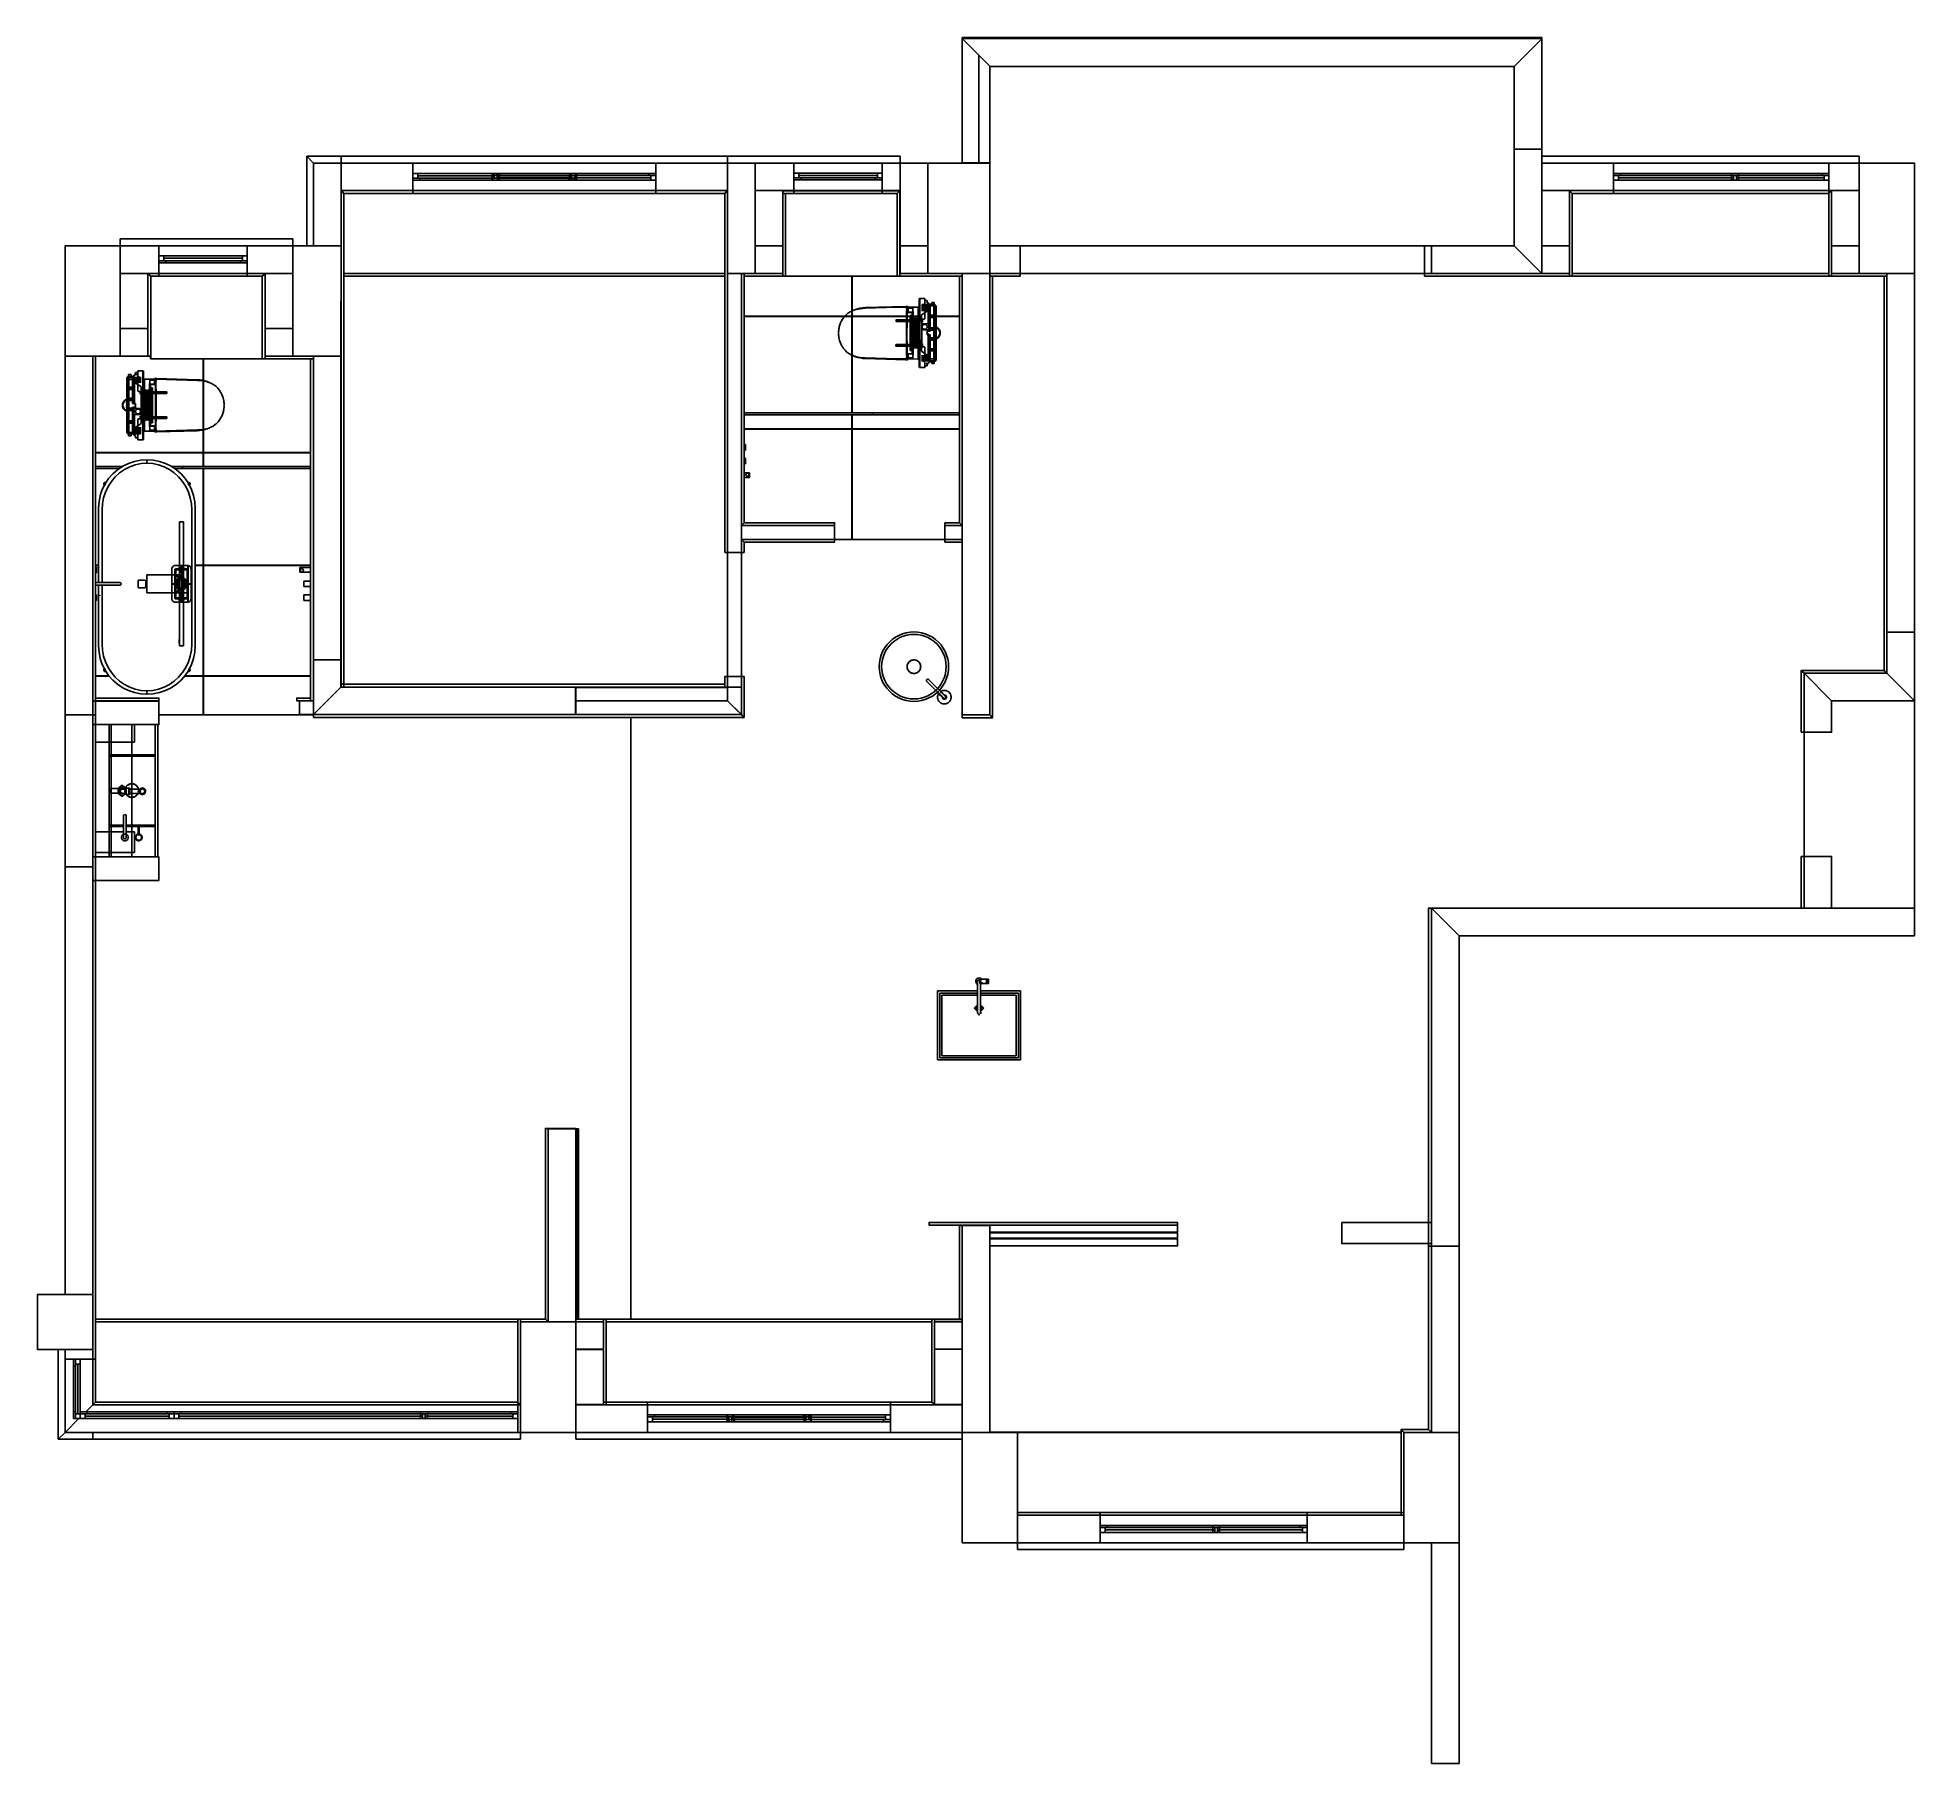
# Model space of a CAD drawing. Header units: metres. Extents: x 62 to 334, y -352 to -102.
import ezdxf

# ---------------------------------------------------------------- set-up
doc = ezdxf.new("R2010")
doc.units = ezdxf.units.M

msp = doc.modelspace()

# ---------------------------------------------------------------- linework, layer by layer
for p, q in [((280, -101.8), (196, -101.8)), ((196, -120), (196, -101.8)), ((196, -101.95), (280, -102)), ((200, -105.95), (196, -101.95)), ((196, -102), (196, -102)), ((196, -120), (196, -102)), ((280, -102), (276, -106)), ((276, -106), (280, -102)), ((280, -101.8), (280, -102)), ((280, -102), (280, -102)), ((280, -102), (280, -102)), ((280, -102), (280, -118)), ((198.4, -119.95), (198.4, -104.35)), ((276, -106), (200, -105.95)), ((200, -105.95), (200, -119.95)), ((200.01, -106), (276, -106)), ((200.01, -132), (200.01, -106)), ((276, -118), (276, -106)), ((102.01, -119.99), (101.01, -119)), ((106.01, -119), (101.01, -119)), ((101.01, -119), (102.01, -119.99)), ((101.01, -119), (101.01, -131.99)), ((162, -119), (106, -119)), ((106, -124), (106, -119)), ((106.01, -119), (106.01, -120)), ((162, -119), (187, -118.99)), ((162, -119), (162, -120)), ((187, -118.99), (187, -120)), ((276, -118), (276, -132)), ((280, -118), (276, -118)), ((276, -132), (276, -118)), ((280, -118), (280, -136)), ((280, -118), (280, -118)), ((326, -119), (280, -119)), ((326, -124), (326, -119)), ((102, -119.99), (106, -119.99)), ((102, -131.99), (102, -119.99)), ((106, -119.99), (106, -131.99)), ((106, -120), (106, -124)), ((116.4, -120), (106, -120)), ((116.4, -120), (151.6, -120)), ((116.4, -124), (116.4, -120)), ((117.1, -121.5), (116.4, -121.5)), ((116.4, -122.2), (117.1, -122.2)), ((116.4, -122.2), (117.4, -122.2)), ((117.1, -122.2), (117.1, -121.5)), ((117.1, -121.5), (128.2, -121.5)), ((117.1, -121.85), (128.2, -121.85)), ((117.1, -122.2), (128.2, -122.2)), ((117.4, -122.2), (117.4, -122.5)), ((127.9, -121.5), (127.9, -122.2)), ((128.6, -121.5), (127.9, -121.5)), ((127.9, -121.5), (127.9, -122.2)), ((128.4, -121.5), (127.9, -121.5)), ((127.9, -122.2), (128.6, -122.2)), ((127.9, -122.2), (128.9, -122.2)), ((127.9, -122.2), (127.9, -122.5)), ((128.9, -122.2), (127.9, -122.2)), ((128, -121.5), (128, -122.5)), ((129, -121.5), (128, -121.5)), ((128, -122.5), (128, -121.8)), ((128, -121.8), (128.7, -121.8)), ((128, -121.8), (129, -121.8)), ((128, -122.5), (128, -121.8)), ((128.2, -121.5), (128.9, -121.5)), ((128.2, -122.2), (128.2, -121.5)), ((128.9, -122.2), (128.2, -122.2)), ((128.4, -121.5), (128.9, -121.5)), ((128.6, -122.2), (128.6, -121.5)), ((128.6, -121.5), (139.3, -121.5)), ((128.6, -121.85), (139.3, -121.85)), ((128.6, -122.2), (139.3, -122.2)), ((128.7, -121.8), (128.7, -122.5)), ((139.4, -121.8), (128.7, -121.8)), ((139.4, -122.15), (128.7, -122.15)), ((128.9, -121.5), (128.9, -122.2)), ((128.9, -121.5), (128.9, -122.2)), ((128.9, -122.2), (128.9, -122.5)), ((129, -121.8), (129, -121.5)), ((139.1, -121.5), (129, -121.5)), ((139, -122.2), (139, -122.5)), ((140, -122.2), (139, -122.2)), ((139.1, -121.5), (139.6, -121.5)), ((139.1, -121.8), (139.1, -121.5)), ((139.1, -122.5), (139.1, -121.8)), ((139.1, -121.8), (139.8, -121.8)), ((140.1, -121.8), (139.1, -121.8)), ((139.1, -121.8), (140.1, -121.8)), ((139.1, -122.5), (139.1, -121.8)), ((139.3, -121.5), (140, -121.5)), ((139.3, -122.2), (139.3, -121.5)), ((140, -122.2), (139.3, -122.2)), ((139.4, -121.8), (139.4, -122.5)), ((140.1, -121.8), (139.4, -121.8)), ((140.1, -121.5), (139.6, -121.5)), ((139.8, -121.8), (139.8, -122.5)), ((150.9, -121.8), (139.8, -121.8)), ((150.9, -122.15), (139.8, -122.15)), ((140, -121.5), (140, -122.2)), ((140, -122.5), (140, -121.5)), ((140, -121.5), (140, -122.2)), ((140.1, -121.8), (140.1, -121.5)), ((150.6, -121.5), (140.1, -121.5)), ((140.1, -122.5), (140.1, -121.8)), ((140.1, -122.5), (140.1, -121.8)), ((150.6, -121.5), (151.6, -121.5)), ((150.6, -121.8), (150.6, -121.5)), ((151.6, -121.8), (150.6, -121.8)), ((150.9, -121.8), (150.9, -122.5)), ((151.6, -121.8), (150.9, -121.8)), ((162, -120), (151.6, -120)), ((151.6, -120), (151.6, -124)), ((162, -120), (166, -120)), ((162, -136), (162, -120)), ((162, -120), (162, -124)), ((166, -120), (166, -136)), ((166, -120), (166, -124)), ((171.61, -120), (166, -120)), ((166, -122), (166, -122)), ((171.61, -120), (184.41, -120)), ((171.61, -124), (171.61, -120)), ((172.31, -121.45), (171.61, -121.45)), ((171.61, -122.15), (172.31, -122.15)), ((171.61, -122.15), (172.61, -122.15)), ((172.31, -122.15), (172.31, -121.45)), ((172.31, -121.45), (183.71, -121.45)), ((172.31, -121.8), (183.71, -121.8)), ((172.31, -122.15), (183.71, -122.15)), ((172.61, -122.15), (172.61, -122.45)), ((183.41, -122.15), (183.41, -122.45)), ((184.41, -122.15), (183.41, -122.15)), ((183.71, -121.45), (184.41, -121.45)), ((183.71, -122.15), (183.71, -121.45)), ((184.41, -122.15), (183.71, -122.15)), ((187, -120), (184.41, -120)), ((184.41, -120), (184.41, -124)), ((187, -120), (191, -120)), ((187, -132), (187, -120)), ((187, -120), (187, -124)), ((191, -120), (191, -132)), ((191, -120), (200, -120)), ((191, -136), (191, -120)), ((196, -119.95), (200, -119.95)), ((196, -120), (196, -119.95)), ((200, -120), (196, -120)), ((200, -119.95), (200, -120)), ((200, -120), (200, -136)), ((280, -124), (280, -120)), ((280, -120), (290.4, -120)), ((321.6, -120), (290.4, -120)), ((290.4, -124), (290.4, -120)), ((291.4, -121.5), (290.4, -121.5)), ((290.4, -121.8), (291.1, -121.8)), ((290.4, -121.8), (291.4, -121.8)), ((291.1, -121.8), (291.1, -122.5)), ((307.8, -121.8), (291.1, -121.8)), ((307.8, -122.15), (291.1, -122.15)), ((291.4, -121.8), (291.4, -121.5)), ((307.5, -121.5), (291.4, -121.5)), ((307.5, -121.5), (308, -121.5)), ((307.5, -121.8), (307.5, -121.5)), ((307.5, -122.5), (307.5, -121.8)), ((307.5, -121.8), (308.2, -121.8)), ((308.5, -121.8), (307.5, -121.8)), ((307.5, -121.8), (308.5, -121.8)), ((307.5, -122.5), (307.5, -121.8)), ((307.8, -121.8), (307.8, -122.5)), ((308.5, -121.8), (307.8, -121.8)), ((308.5, -121.5), (308, -121.5)), ((308.2, -121.8), (308.2, -122.5)), ((320.9, -121.8), (308.2, -121.8)), ((320.9, -122.15), (308.2, -122.15)), ((308.5, -121.8), (308.5, -121.5)), ((320.6, -121.5), (308.5, -121.5)), ((308.5, -122.5), (308.5, -121.8)), ((308.5, -122.5), (308.5, -121.8)), ((320.6, -121.5), (321.6, -121.5)), ((320.6, -121.8), (320.6, -121.5)), ((321.6, -121.8), (320.6, -121.8)), ((320.9, -121.8), (320.9, -122.5)), ((321.6, -121.8), (320.9, -121.8)), ((321.6, -120), (326, -120)), ((321.6, -120), (321.6, -124)), ((326, -120), (334, -120)), ((326, -136), (326, -120)), ((326, -120), (326, -124)), ((334, -120), (334, -136)), ((106, -123.99), (106, -123.99)), ((106, -123.99), (106, -123.99)), ((116.4, -124), (106, -124)), ((106, -124), (116.4, -124)), ((106.4, -124.4), (106, -124)), ((106, -195.95), (106, -124)), ((106, -124), (106.4, -124.4)), ((116.4, -124.4), (106.4, -124.4)), ((106.4, -124.4), (106.4, -195.95)), ((151.6, -124), (107.39, -124)), ((117.4, -122.5), (116.4, -122.5)), ((151.6, -124), (116.4, -124)), ((116.4, -124), (151.6, -124)), ((116.4, -124), (116.4, -124.4)), ((151.6, -124.4), (116.4, -124.4)), ((117.4, -122.5), (127.9, -122.5)), ((127.9, -122.5), (128.4, -122.5)), ((128.7, -122.5), (128, -122.5)), ((128.9, -122.5), (128.4, -122.5)), ((139.4, -122.5), (128.7, -122.5)), ((128.9, -122.5), (139, -122.5)), ((139, -122.5), (140, -122.5)), ((139.8, -122.5), (139.1, -122.5)), ((139.6, -122.5), (139.1, -122.5)), ((139.4, -122.5), (140.1, -122.5)), ((139.6, -122.5), (140.1, -122.5)), ((150.9, -122.5), (139.8, -122.5)), ((150.9, -122.5), (151.6, -122.5)), ((162, -124), (151.6, -124)), ((162, -124), (151.6, -124)), ((151.6, -124), (162, -124)), ((151.6, -124.4), (151.6, -124)), ((161.6, -124.4), (151.6, -124.4)), ((161.6, -124.4), (162, -124)), ((162, -124), (161.6, -124.4)), ((161.6, -176.45), (161.6, -124.4)), ((162, -124), (162, -124)), ((162, -124), (162, -176.45)), ((166, -124), (170, -124)), ((166, -132), (166, -124)), ((171.61, -124), (166, -124)), ((166, -124), (166, -124)), ((170, -124), (170, -132)), ((170, -124.01), (171.6, -124.01)), ((170, -124.41), (170, -124.01)), ((171.6, -124.41), (170, -124.41)), ((170, -136.41), (170, -124.41)), ((170, -124.41), (170.4, -124.41)), ((170.4, -124.41), (170.4, -136.41)), ((184.4, -124.01), (171.6, -124.01)), ((171.6, -124.01), (171.6, -124.41)), ((171.6, -124.41), (184.4, -124.41)), ((172.61, -122.45), (171.61, -122.45)), ((171.61, -124), (184.41, -124)), ((186.59, -124.01), (171.75, -124.01)), ((172.61, -122.45), (183.41, -122.45)), ((183.41, -122.45), (184.41, -122.45)), ((184.4, -124.01), (186.98, -124.01)), ((184.4, -124.01), (184.4, -124.41)), ((186.58, -124.41), (184.4, -124.41)), ((187, -124), (184.41, -124)), ((186.58, -124.41), (186.98, -124.01)), ((186.98, -124.01), (186.58, -124.41)), ((186.58, -136.4), (186.58, -124.41)), ((186.59, -124.01), (186.59, -124.01)), ((186.98, -124.01), (186.98, -136.4)), ((187, -124), (187, -135.95)), ((280, -132), (280, -124)), ((280, -124), (284, -124)), ((322, -124), (280, -124)), ((290.4, -124), (280, -124)), ((284, -124), (284, -132)), ((284, -136.4), (284, -124)), ((284, -124), (284.4, -124.4)), ((284.4, -124.4), (284, -124)), ((284, -124), (290.4, -124)), ((284.4, -124.4), (284.4, -136.4)), ((290.4, -124.4), (284.4, -124.4)), ((291.1, -122.5), (290.4, -122.5)), ((290.4, -124), (321.6, -124)), ((321.6, -124), (290.4, -124)), ((290.4, -124.4), (290.4, -124)), ((290.4, -124.4), (321.6, -124.4)), ((307.8, -122.5), (291.1, -122.5)), ((308.2, -122.5), (307.5, -122.5)), ((308, -122.5), (307.5, -122.5)), ((307.8, -122.5), (308.5, -122.5)), ((308, -122.5), (308.5, -122.5)), ((320.9, -122.5), (308.2, -122.5)), ((320.9, -122.5), (321.6, -122.5)), ((326, -124), (321.6, -124)), ((321.6, -124), (322, -124)), ((321.6, -124.4), (321.6, -124)), ((322, -124), (321.6, -124.4)), ((321.6, -124.4), (322, -124)), ((321.6, -124.4), (321.6, -124.4)), ((321.6, -136.4), (321.6, -124.4)), ((322, -124), (326, -124)), ((322, -132), (322, -124)), ((322, -124), (322, -136.4)), ((326, -124), (326, -132)), ((187, -126.17), (187, -126.17)), ((187, -126.18), (187, -126.18)), ((162, -128.39), (162, -128.43)), ((66, -148), (66, -132)), ((66, -132), (74, -132)), ((74, -131), (74, -132)), ((74, -131), (99, -131)), ((74, -132), (74, -136)), ((79.6, -132), (74, -132)), ((74, -132), (74, -148)), ((79.6, -132), (92.4, -132)), ((79.6, -136), (79.6, -132)), ((99, -132), (92.4, -132)), ((92.4, -132), (92.4, -136)), ((98.98, -147.99), (99, -131.99)), ((99, -131), (99, -131.99)), ((99, -131.99), (106, -132)), ((99, -132), (99, -136)), ((101.01, -131.99), (102, -131.99)), ((106, -131.99), (102, -131.99)), ((102.54, -132), (106, -132)), ((106, -132), (105.98, -148)), ((166, -132), (170, -132)), ((166, -136), (166, -132)), ((170, -132), (166, -132)), ((170, -132), (170, -136)), ((187, -136), (187, -132)), ((187, -132), (191, -132)), ((191, -132), (187, -132)), ((191, -132), (191, -136)), ((200, -136), (200, -132)), ((200, -132), (204.4, -132)), ((200.01, -132), (276, -132)), ((204.4, -136), (204.4, -132)), ((263, -132), (264, -132)), ((263, -132), (263, -136)), ((264, -132), (264, -136)), ((264, -132), (276, -132)), ((264, -136), (264, -132)), ((280, -136), (276, -132)), ((276, -132), (280, -136)), ((284, -132), (280, -132)), ((280, -136), (280, -132)), ((280, -132), (284, -132)), ((284, -132), (284, -136)), ((326, -132), (322, -132)), ((322, -132), (326, -132)), ((322, -136), (322, -132)), ((326, -132), (326, -136)), ((326, -132), (326, -132)), ((79.6, -136), (74, -136)), ((74, -136), (78, -136)), ((74, -144), (74, -136)), ((78, -136), (78, -144)), ((78, -148), (78, -136)), ((78, -136), (78.4, -136.4)), ((78, -136), (79.6, -136)), ((78.4, -136.4), (78, -136)), ((80.3, -133.45), (79.6, -133.45)), ((79.6, -134.15), (80.3, -134.15)), ((79.6, -134.15), (80.6, -134.15)), ((80.6, -134.45), (79.6, -134.45)), ((79.6, -136), (92.4, -136)), ((92.4, -136), (79.6, -136)), ((79.6, -136), (79.6, -136.4)), ((80.3, -134.15), (80.3, -133.45)), ((80.3, -133.45), (91.7, -133.45)), ((80.3, -133.8), (91.7, -133.8)), ((80.3, -134.15), (91.7, -134.15)), ((80.6, -134.15), (80.6, -134.45)), ((80.6, -134.45), (91.4, -134.45)), ((91.4, -134.15), (91.4, -134.45)), ((92.4, -134.15), (91.4, -134.15)), ((91.4, -134.45), (92.4, -134.45)), ((91.7, -133.45), (92.4, -133.45)), ((91.7, -134.15), (91.7, -133.45)), ((92.4, -134.15), (91.7, -134.15)), ((99, -136), (92.4, -136)), ((92.4, -136), (94.98, -136)), ((92.4, -136), (92.4, -136.4)), ((94.58, -136.4), (94.98, -136)), ((94.98, -136), (94.58, -136.4)), ((94.98, -136), (98.98, -136)), ((94.98, -144), (94.98, -136)), ((94.98, -136), (94.98, -148.39)), ((98.98, -136), (98.98, -144)), ((106, -136), (106, -136)), ((106, -136), (106, -136.2)), ((106.4, -136), (161.6, -136)), ((106.4, -136.4), (106.4, -136)), ((161.6, -136), (109.45, -136)), ((161.6, -136), (161.6, -136.4)), ((164, -136), (162, -136)), ((162, -176.45), (162, -136)), ((162, -136), (162, -136)), ((162, -136), (162, -136)), ((162, -136), (162, -136)), ((164, -176.45), (164, -136)), ((170, -136), (166, -136)), ((166, -136), (169.98, -136)), ((186.98, -135.99), (187, -135.99)), ((78.4, -136.4), (78.4, -148)), ((79.6, -136.4), (78.4, -136.4)), ((79.6, -136.4), (92.4, -136.4)), ((94.58, -136.4), (92.4, -136.4)), ((94.58, -148.39), (94.58, -136.4)), ((106, -136.2), (106, -136.4)), ((106, -136.2), (106, -136.2)), ((106, -136.4), (106, -136.4)), ((161.6, -136.4), (106.4, -136.4)), ((166, -136), (162, -136)), ((164, -137.12), (164, -164.89)), ((164.02, -172.55), (164.02, -136)), ((164.02, -136), (164.42, -136)), ((164.42, -136.4), (164.42, -136)), ((164.42, -136), (170, -136)), ((164.42, -136), (164.42, -172.15)), ((170, -136.4), (164.42, -136.4)), ((170, -136.4), (170, -136)), ((170.4, -136.41), (170, -136.41)), ((170.39, -136.41), (170.39, -136.41)), ((186.59, -136.41), (170.39, -136.41)), ((180, -136.41), (180, -142.18)), ((180.04, -142.18), (180.04, -136.41)), ((186.98, -136.4), (186.58, -136.4)), ((186.59, -136.4), (186.59, -136.41)), ((186.98, -136), (186.98, -136)), ((186.98, -136), (196, -136)), ((186.98, -136), (186.98, -136.4)), ((186.98, -136.4), (186.98, -136.4)), ((196, -136.4), (186.98, -136.4)), ((191, -136), (187, -136)), ((200, -136), (191, -136)), ((195.6, -136.4), (196, -136.4)), ((195.6, -172.15), (195.6, -136.4)), ((196, -200), (196, -136)), ((196, -136), (200, -136)), ((196, -136), (196, -136.4)), ((196, -136.4), (196, -172.55)), ((196.04, -136), (196.04, -136)), ((200, -136), (200, -136)), ((200, -136), (200, -136)), ((204.4, -136), (200, -136)), ((200, -136), (200, -200)), ((200, -136), (200, -136)), ((200, -136), (204.4, -136)), ((200, -136.4), (200, -136)), ((204.4, -136.4), (200, -136.4)), ((200, -136.4), (200.4, -136.4)), ((200, -200), (200, -136.4)), ((204.4, -136.4), (200.4, -136.4)), ((200.4, -136.4), (200.4, -200.4)), ((263, -136), (204.4, -136)), ((263, -136), (204.4, -136)), ((204.4, -136), (204.4, -136.4)), ((204.4, -136.4), (204.4, -136.4)), ((264, -136), (263, -136)), ((263, -136), (284, -136)), ((263, -136.4), (263, -136)), ((263, -136.4), (263, -136.4)), ((329.6, -136.4), (263, -136.4)), ((284, -136.4), (263, -136.4)), ((280, -136), (264, -136)), ((284, -136), (280, -136)), ((284, -136.4), (284, -136)), ((284.4, -136.4), (284, -136.4)), ((321.6, -136), (284.4, -136)), ((321.6, -136), (284.4, -136)), ((284.4, -136.4), (322, -136.4)), ((322, -136.4), (321.6, -136.4)), ((326, -136), (322, -136)), ((322, -136), (322, -136)), ((322, -136), (322, -136)), ((322, -136), (330, -136)), ((322, -136), (322, -136.4)), ((330, -136.4), (322, -136.4)), ((326, -136), (323.2, -136)), ((326, -136), (326, -136)), ((334, -136), (326, -136)), ((329.6, -193.55), (329.6, -136.4)), ((329.6, -193.55), (329.6, -136.4)), ((329.6, -136.4), (330, -136.4)), ((330, -136), (330, -136)), ((330, -136), (330, -136)), ((330, -136), (330, -136)), ((330, -136), (334, -136)), ((330, -188), (330, -136)), ((330, -136), (330, -136.4)), ((330, -136.4), (330, -193.95)), ((334, -136), (334, -188)), ((179.99, -141.46), (180.29, -141.33)), ((180.29, -141.33), (180.56, -141.21)), ((180.29, -141.33), (180.59, -141.23)), ((180.56, -141.21), (180.88, -141.11)), ((180.59, -141.23), (180.9, -141.16)), ((180.88, -141.11), (181.22, -141.03)), ((180.9, -141.16), (181.2, -141.11)), ((181.2, -141.11), (181.58, -141.06)), ((181.22, -141.03), (181.59, -140.97)), ((181.58, -141.06), (181.96, -141.04)), ((181.59, -140.97), (181.98, -140.94)), ((181.96, -141.04), (184.97, -140.95)), ((181.98, -140.94), (187.82, -140.79)), ((184.97, -140.95), (187.97, -140.88)), ((189.64, -140.87), (187.66, -140.89)), ((187.66, -140.89), (188.85, -141.02)), ((187.82, -140.79), (187.86, -140.78)), ((187.82, -141.05), (188.85, -141.02)), ((187.89, -141.04), (187.82, -141.05)), ((187.86, -140.78), (187.9, -140.78)), ((187.96, -141.04), (187.89, -141.04)), ((187.9, -140.78), (187.94, -140.78)), ((187.94, -140.78), (187.97, -140.78)), ((187.97, -140.88), (187.95, -141.82)), ((188.02, -141.05), (187.96, -141.04)), ((187.97, -140.78), (188.04, -140.78)), ((188.18, -140.8), (187.97, -140.88)), ((188.07, -141.05), (188.02, -141.05)), ((188.04, -140.78), (188.09, -140.79)), ((188.85, -141.03), (188.07, -141.05)), ((188.07, -141.05), (188.07, -141.58)), ((188.09, -140.79), (188.14, -140.79)), ((188.14, -140.79), (188.17, -140.79)), ((188.17, -140.79), (188.18, -140.8)), ((188.18, -141.6), (188.18, -140.8)), ((188.18, -140.8), (188.18, -140.8)), ((188.18, -140.8), (188.18, -140.8)), ((188.85, -141.02), (188.85, -141.03)), ((188.85, -141.02), (188.92, -141.92)), ((188.85, -141.03), (188.92, -141.92)), ((188.92, -141.93), (188.85, -141.03)), ((189.64, -140.87), (189.64, -148.41)), ((189.64, -142.81), (189.64, -140.87)), ((189.64, -140.87), (189.64, -144.14)), ((189.64, -144.64), (189.64, -140.87)), ((189.64, -140.87), (189.64, -144.64)), ((189.64, -144.46), (189.64, -140.87)), ((189.64, -140.87), (189.64, -144.46)), ((189.64, -142.72), (189.64, -140.87)), ((189.64, -140.87), (189.64, -142.72)), ((189.64, -148.41), (189.64, -140.87)), ((189.64, -141.1), (189.64, -142.68)), ((189.64, -141.35), (189.64, -141.1)), ((189.64, -142.49), (189.64, -141.35)), ((189.64, -141.35), (189.64, -142.49)), ((189.64, -142.68), (189.64, -141.35)), ((189.64, -141.35), (189.64, -143.06)), ((189.64, -142.87), (189.64, -141.35)), ((189.64, -141.35), (189.64, -142.87)), ((189.64, -142.81), (189.64, -141.35)), ((189.8, -139.65), (189.79, -139.66)), ((189.79, -139.67), (189.8, -139.65)), ((189.8, -139.65), (189.79, -139.66)), ((189.79, -139.67), (189.8, -139.66)), ((189.79, -139.66), (189.79, -139.67)), ((189.79, -139.67), (189.79, -139.68)), ((189.79, -141.24), (189.79, -139.67)), ((189.79, -139.68), (189.79, -140)), ((189.79, -140.04), (189.79, -139.68)), ((189.79, -139.68), (189.79, -139.97)), ((189.79, -140.4), (189.79, -139.68)), ((189.79, -139.68), (189.79, -140.04)), ((189.79, -139.94), (189.79, -139.68)), ((189.79, -139.68), (189.79, -139.94)), ((189.79, -139.84), (189.79, -139.68)), ((189.79, -139.68), (189.79, -139.84)), ((189.79, -139.98), (189.79, -139.68)), ((189.79, -139.68), (189.79, -139.74)), ((189.79, -139.97), (189.79, -139.68)), ((189.79, -139.98), (189.79, -139.74)), ((189.79, -139.74), (189.79, -140.34)), ((189.79, -140), (189.79, -139.74)), ((189.79, -139.74), (189.79, -139.98)), ((189.79, -139.97), (189.79, -139.98)), ((189.79, -139.98), (189.79, -140)), ((189.79, -140.04), (189.79, -139.98)), ((189.79, -139.98), (189.79, -140.1)), ((189.79, -140), (189.79, -140.04)), ((189.79, -140.08), (189.79, -140.04)), ((189.79, -140.1), (189.79, -140.04)), ((189.79, -140.04), (189.79, -140.4)), ((189.79, -140.4), (189.79, -140.06)), ((189.79, -140.1), (189.79, -140.08)), ((189.79, -140.08), (189.79, -140.34)), ((189.79, -140.4), (189.79, -140.08)), ((189.79, -140.11), (189.79, -140.1)), ((189.79, -140.1), (189.79, -140.34)), ((189.79, -140.14), (189.79, -140.1)), ((189.79, -140.34), (189.79, -140.11)), ((189.79, -140.11), (189.79, -140.4)), ((189.79, -140.4), (189.79, -140.11)), ((189.79, -140.12), (189.79, -140.4)), ((189.79, -140.21), (189.79, -140.14)), ((189.79, -140.14), (189.79, -140.4)), ((189.79, -140.34), (189.79, -140.14)), ((189.79, -140.4), (189.79, -140.21)), ((189.79, -140.21), (189.79, -140.34)), ((189.79, -140.24), (189.79, -140.21)), ((189.79, -140.34), (189.79, -140.24)), ((189.79, -140.24), (189.79, -140.4)), ((189.79, -140.4), (189.79, -140.24)), ((189.79, -140.34), (189.79, -140.4)), ((189.79, -140.44), (189.79, -140.64)), ((189.79, -140.88), (189.79, -140.44)), ((189.79, -140.44), (189.79, -140.54)), ((189.79, -140.54), (189.79, -140.44)), ((189.79, -140.44), (189.8, -140.44)), ((189.79, -148.84), (189.79, -140.44)), ((189.79, -140.54), (189.79, -140.64)), ((189.79, -140.64), (189.79, -140.88)), ((189.8, -139.65), (189.82, -139.63)), ((189.81, -139.64), (189.8, -139.65)), ((189.8, -139.64), (189.85, -139.64)), ((189.8, -140.44), (189.8, -139.64)), ((189.82, -139.63), (189.81, -139.64)), ((189.81, -139.64), (189.81, -139.64)), ((189.83, -139.63), (189.82, -139.63)), ((190.55, -139.63), (189.83, -139.63)), ((189.85, -139.64), (190.47, -139.64)), ((189.85, -149.64), (189.85, -139.64)), ((191.07, -140.6), (190.11, -140.61)), ((191.07, -140.61), (190.11, -140.63)), ((190.11, -140.61), (191.07, -140.61)), ((191.07, -140.63), (190.11, -140.67)), ((190.11, -140.63), (191.07, -140.63)), ((191.07, -140.67), (190.11, -140.71)), ((190.11, -140.67), (191.07, -140.67)), ((190.11, -140.77), (191.07, -140.71)), ((190.11, -140.71), (191.07, -140.71)), ((190.11, -140.83), (191.07, -140.77)), ((191.07, -140.77), (190.11, -140.77)), ((191.07, -140.83), (190.11, -140.83)), ((191.07, -140.83), (190.11, -140.9)), ((190.11, -140.9), (191.07, -140.9)), ((190.11, -140.9), (191.05, -141.12)), ((191.05, -141.16), (190.11, -141.12)), ((190.11, -141.12), (191.05, -141.12)), ((191.05, -141.16), (190.11, -141.2)), ((191.05, -141.2), (190.11, -141.24)), ((190.11, -141.2), (191.05, -141.2)), ((190.11, -141.24), (191.05, -141.28)), ((190.11, -141.28), (191.05, -141.32)), ((191.05, -141.28), (190.11, -141.28)), ((191.05, -141.32), (190.11, -141.36)), ((190.11, -141.36), (191.05, -141.36)), ((191.05, -141.36), (190.11, -141.99)), ((191.11, -140.49), (190.21, -140.5)), ((191.11, -140.49), (190.21, -140.49)), ((190.21, -140.49), (191.06, -140.49)), ((190.21, -140.5), (191.15, -140.5)), ((190.21, -140.51), (191.15, -140.5)), ((191.2, -140.52), (190.21, -140.51)), ((190.21, -140.52), (190.74, -140.57)), ((191.2, -140.52), (190.21, -140.52)), ((190.47, -139.64), (190.5, -139.64)), ((190.47, -140.57), (190.6, -140.58)), ((190.74, -140.57), (190.47, -140.57)), ((190.5, -139.64), (190.52, -139.65)), ((190.52, -139.65), (190.55, -139.67)), ((190.56, -139.63), (190.55, -139.63)), ((190.55, -139.64), (190.56, -139.64)), ((190.55, -139.68), (190.55, -139.64)), ((190.55, -139.67), (190.57, -139.69)), ((190.59, -139.68), (190.55, -139.68)), ((190.56, -139.63), (190.59, -139.67)), ((190.57, -139.64), (190.56, -139.63)), ((190.56, -139.64), (190.57, -139.64)), ((190.58, -139.64), (190.57, -139.64)), ((190.57, -139.64), (190.58, -139.65)), ((190.57, -139.69), (190.58, -139.71)), ((190.58, -139.65), (190.58, -139.64)), ((190.59, -139.65), (190.58, -139.65)), ((190.58, -139.65), (190.58, -139.66)), ((190.58, -139.66), (190.59, -139.66)), ((190.58, -139.71), (190.59, -139.73)), ((190.59, -139.66), (190.59, -139.65)), ((190.59, -139.67), (190.59, -139.66)), ((190.59, -139.66), (190.59, -139.67)), ((190.59, -139.67), (190.59, -139.68)), ((190.59, -139.73), (190.59, -139.76)), ((190.59, -139.76), (190.59, -142.52)), ((190.59, -139.84), (190.65, -139.84)), ((190.59, -139.9), (190.59, -139.84)), ((190.59, -139.9), (190.93, -139.9)), ((190.59, -140.48), (190.59, -139.9)), ((190.65, -139.9), (190.59, -139.9)), ((191.13, -140.44), (190.59, -140.48)), ((190.6, -140.58), (190.6, -140.59)), ((190.6, -140.59), (190.98, -140.6)), ((190.65, -139.84), (190.65, -139.9)), ((190.65, -139.9), (190.93, -139.9)), ((190.93, -139.9), (190.93, -140.2)), ((190.93, -140.2), (190.93, -140.21)), ((190.93, -140.21), (190.94, -140.22)), ((190.94, -140.22), (190.94, -140.23)), ((190.94, -140.23), (190.95, -140.23)), ((190.95, -140.23), (190.95, -140.24)), ((190.95, -140.24), (190.96, -140.24)), ((190.96, -140.24), (190.97, -140.24)), ((190.97, -140.24), (191.13, -140.24)), ((190.98, -140.6), (191.01, -140.6)), ((190.99, -140.6), (190.98, -140.6)), ((190.98, -140.6), (191.01, -140.6)), ((191.01, -140.6), (190.99, -140.6)), ((191.02, -140.59), (191, -140.6)), ((191, -140.6), (191.01, -140.6)), ((191.04, -140.58), (191.01, -140.59)), ((191.01, -140.59), (191.01, -140.6)), ((191.01, -140.6), (191.04, -140.59)), ((191.01, -140.6), (191.07, -140.6)), ((191.05, -140.58), (191.02, -140.59)), ((191.11, -140.58), (191.04, -140.58)), ((191.04, -140.59), (191.06, -140.59)), ((191.06, -140.58), (191.05, -140.58)), ((191.05, -141.12), (191.05, -141.16)), ((191.05, -141.12), (191.06, -141.12)), ((191.05, -141.2), (191.05, -141.16)), ((191.05, -141.28), (191.05, -141.2)), ((191.05, -141.32), (191.05, -141.28)), ((191.05, -141.36), (191.05, -141.32)), ((191.06, -141.36), (191.05, -141.36)), ((191.06, -140.49), (191.11, -140.49)), ((191.06, -140.49), (191.35, -140.49)), ((191.07, -140.58), (191.06, -140.58)), ((191.06, -140.59), (191.09, -140.59)), ((191.06, -141.12), (191.07, -141.12)), ((191.06, -141.12), (191.06, -141.12)), ((191.07, -141.36), (191.06, -141.36)), ((191.1, -140.58), (191.07, -140.58)), ((191.07, -140.6), (191.09, -140.6)), ((191.07, -140.61), (191.07, -140.6)), ((191.07, -140.63), (191.07, -140.61)), ((191.07, -140.67), (191.07, -140.63)), ((191.07, -140.71), (191.07, -140.67)), ((191.07, -140.71), (191.07, -140.77)), ((191.07, -140.77), (191.07, -140.83)), ((191.07, -140.9), (191.07, -140.83)), ((191.07, -140.9), (191.07, -141.12)), ((191.15, -140.9), (191.07, -140.9)), ((191.07, -141.12), (191.08, -141.13)), ((191.08, -141.35), (191.07, -141.36)), ((191.07, -141.36), (191.07, -141.36)), ((191.07, -143.31), (191.07, -141.36)), ((191.08, -141.13), (191.09, -141.13)), ((191.09, -141.35), (191.08, -141.35)), ((191.09, -140.59), (191.11, -140.59)), ((191.11, -140.61), (191.09, -140.6)), ((191.09, -140.6), (191.11, -140.61)), ((191.09, -141.13), (191.11, -141.14)), ((191.11, -141.34), (191.09, -141.35)), ((191.11, -140.59), (191.1, -140.58)), ((191.15, -140.5), (191.11, -140.49)), ((191.11, -140.59), (191.11, -140.58)), ((191.15, -140.6), (191.11, -140.59)), ((191.11, -140.59), (191.13, -140.6)), ((191.12, -140.59), (191.11, -140.59)), ((191.11, -140.61), (191.12, -140.62)), ((191.13, -140.62), (191.11, -140.61)), ((191.11, -140.61), (191.12, -140.62)), ((191.11, -140.61), (191.11, -140.61)), ((191.11, -141.14), (191.13, -141.15)), ((191.13, -141.33), (191.11, -141.34)), ((191.14, -140.6), (191.12, -140.59)), ((191.12, -140.62), (191.13, -140.63)), ((191.12, -140.62), (191.13, -140.62)), ((191.13, -140.24), (191.13, -140.44)), ((191.13, -140.44), (191.28, -140.44)), ((191.33, -140.47), (191.13, -140.44)), ((191.13, -140.6), (191.14, -140.61)), ((191.13, -140.62), (191.14, -140.64)), ((191.13, -140.63), (191.13, -140.62)), ((191.14, -140.65), (191.13, -140.63)), ((191.13, -140.63), (191.14, -140.64)), ((191.13, -141.15), (191.14, -141.16)), ((191.14, -141.32), (191.13, -141.33)), ((191.17, -140.61), (191.14, -140.6)), ((191.14, -140.61), (191.16, -140.62)), ((191.14, -140.64), (191.15, -140.65)), ((191.14, -140.64), (191.14, -140.65)), ((191.15, -140.65), (191.14, -140.65)), ((191.14, -140.65), (191.15, -140.66)), ((191.14, -141.16), (191.15, -141.17)), ((191.15, -141.31), (191.14, -141.32)), ((191.15, -140.5), (191.2, -140.52)), ((191.19, -140.6), (191.15, -140.6)), ((191.15, -140.6), (191.17, -140.61)), ((191.15, -140.65), (191.15, -140.66)), ((191.15, -140.67), (191.15, -140.65)), ((191.15, -140.66), (191.15, -140.67)), ((191.15, -140.66), (191.15, -140.68)), ((191.16, -140.67), (191.15, -140.67)), ((191.15, -140.67), (191.15, -140.69)), ((191.15, -140.67), (191.15, -140.67)), ((191.15, -140.68), (191.15, -140.67)), ((191.15, -140.69), (191.15, -140.68)), ((191.15, -140.68), (191.15, -140.68)), ((191.15, -140.69), (191.35, -140.69)), ((191.15, -141.3), (191.15, -140.69)), ((191.15, -140.69), (191.15, -142.04)), ((191.15, -141.17), (191.15, -141.18)), ((191.15, -141.3), (191.15, -141.31)), ((191.15, -144.21), (191.15, -141.3)), ((191.16, -140.62), (191.18, -140.62)), ((191.17, -140.67), (191.16, -140.67)), ((191.18, -140.66), (191.17, -140.67)), ((191.18, -140.62), (191.18, -140.63)), ((191.18, -140.63), (191.19, -140.63)), ((191.19, -140.65), (191.18, -140.66)), ((191.18, -140.66), (191.18, -140.66)), ((191.25, -140.59), (191.19, -140.6)), ((191.19, -140.62), (191.21, -140.61)), ((191.19, -140.63), (191.19, -140.62)), ((191.19, -140.63), (191.19, -140.64)), ((191.19, -140.63), (191.19, -140.63)), ((191.19, -140.64), (191.19, -140.65)), ((191.19, -140.65), (191.19, -140.65)), ((191.24, -140.54), (191.2, -140.52)), ((191.21, -140.61), (191.25, -140.59)), ((191.25, -140.55), (191.24, -140.54)), ((191.26, -140.56), (191.25, -140.55)), ((191.25, -140.58), (191.26, -140.58)), ((191.25, -140.59), (191.25, -140.58)), ((191.26, -140.56), (191.26, -140.56)), ((191.26, -140.56), (191.26, -140.56)), ((191.26, -140.57), (191.26, -140.56)), ((191.26, -140.57), (191.26, -140.57)), ((191.26, -140.57), (191.26, -140.57)), ((191.26, -140.58), (191.26, -140.57)), ((191.28, -140.44), (191.29, -140.45)), ((191.29, -140.45), (191.31, -140.47)), ((191.31, -140.47), (191.33, -140.47)), ((191.32, -140.49), (191.41, -140.47)), ((191.35, -140.47), (191.32, -140.49)), ((191.35, -140.49), (191.45, -140.47)), ((191.41, -140.47), (191.35, -140.49)), ((191.41, -140.47), (191.35, -140.47)), ((191.35, -140.49), (191.79, -140.49)), ((191.35, -140.69), (191.35, -140.49)), ((191.35, -140.69), (191.35, -142.04)), ((191.79, -140.69), (191.35, -140.69)), ((191.45, -140.47), (191.41, -140.47)), ((191.41, -140.48), (191.46, -140.47)), ((191.48, -140.47), (191.41, -140.48)), ((191.43, -140.47), (191.45, -140.47)), ((191.52, -140.49), (191.43, -140.47)), ((191.45, -140.47), (191.53, -140.48)), ((191.45, -140.47), (191.52, -140.49)), ((191.48, -140.47), (191.45, -140.47)), ((191.46, -140.47), (191.48, -140.47)), ((191.46, -140.47), (191.48, -140.47)), ((191.5, -140.47), (191.46, -140.47)), ((191.5, -140.47), (191.48, -140.47)), ((191.48, -140.47), (191.51, -140.47)), ((191.51, -140.47), (191.5, -140.47)), ((191.5, -140.47), (191.51, -140.47)), ((191.51, -140.47), (191.5, -140.47)), ((191.53, -140.47), (191.5, -140.47)), ((191.5, -140.47), (191.58, -140.49)), ((191.55, -140.48), (191.5, -140.47)), ((191.51, -140.47), (191.51, -140.47)), ((191.53, -140.47), (191.63, -140.48)), ((191.54, -140.47), (191.53, -140.47)), ((191.59, -140.47), (191.53, -140.47)), ((191.53, -140.48), (191.55, -140.48)), ((191.61, -140.47), (191.54, -140.47)), ((191.54, -140.47), (191.57, -140.47)), ((191.63, -140.48), (191.54, -140.47)), ((191.57, -140.47), (191.61, -140.47)), ((191.57, -140.48), (191.6, -140.48)), ((191.58, -140.49), (191.57, -140.48)), ((191.58, -140.21), (191.58, -140.49)), ((191.96, -140.21), (191.58, -140.21)), ((191.58, -140.49), (191.96, -140.48)), ((191.6, -140.48), (191.59, -140.47)), ((191.79, -140.49), (191.86, -140.49)), ((191.82, -140.49), (191.79, -140.49)), ((191.79, -140.49), (191.79, -140.69)), ((191.79, -140.69), (191.81, -140.69)), ((191.81, -140.69), (191.84, -140.7)), ((191.85, -140.49), (191.82, -140.49)), ((191.84, -140.7), (191.85, -140.71)), ((191.86, -140.49), (191.85, -140.49)), ((191.85, -140.71), (191.87, -140.72)), ((191.9, -140.51), (191.86, -140.49)), ((191.86, -140.49), (191.92, -140.51)), ((191.87, -140.72), (191.88, -140.74)), ((191.88, -140.74), (191.89, -140.76)), ((191.89, -140.76), (191.89, -140.79)), ((191.89, -140.79), (191.89, -142.04)), ((192.09, -140.79), (191.89, -140.79)), ((191.92, -140.51), (191.9, -140.51)), ((191.92, -140.51), (191.98, -140.55)), ((191.95, -140.53), (191.92, -140.51)), ((191.96, -140.48), (191.94, -140.6)), ((191.94, -140.48), (191.96, -140.48)), ((191.94, -140.6), (191.94, -140.48)), ((191.96, -140.48), (191.95, -140.48)), ((191.95, -140.48), (191.96, -140.48)), ((191.98, -140.48), (191.95, -140.48)), ((191.98, -140.55), (191.95, -140.53)), ((191.96, -140.48), (191.96, -140.21)), ((191.98, -140.48), (191.96, -140.48)), ((191.96, -140.48), (191.98, -140.6)), ((191.98, -140.48), (191.99, -140.6)), ((192.02, -140.48), (191.98, -140.48)), ((191.98, -140.6), (191.98, -140.48)), ((191.98, -140.55), (192.01, -140.57)), ((192.03, -140.6), (191.98, -140.55)), ((191.99, -140.6), (192.02, -140.6)), ((192, -140.6), (192.04, -140.51)), ((192.04, -140.62), (192, -140.6)), ((192.01, -140.57), (192.03, -140.6)), ((192.02, -140.6), (192.02, -140.48)), ((192.03, -140.6), (192.06, -140.66)), ((192.03, -140.6), (192.03, -140.6)), ((192.05, -140.64), (192.03, -140.6)), ((192.09, -140.54), (192.04, -140.51)), ((192.04, -140.51), (192.09, -140.54)), ((192.04, -140.51), (192.04, -140.51)), ((192.07, -140.66), (192.04, -140.62)), ((192.04, -140.62), (192.07, -140.65)), ((192.07, -140.65), (192.04, -140.62)), ((192.06, -140.66), (192.05, -140.64)), ((192.06, -140.66), (192.08, -140.72)), ((192.07, -140.67), (192.06, -140.66)), ((192.07, -140.65), (192.07, -140.66)), ((192.09, -140.69), (192.07, -140.65)), ((192.07, -140.66), (192.09, -140.69)), ((192.07, -140.66), (192.09, -140.69)), ((192.11, -140.78), (192.07, -140.66)), ((192.08, -140.71), (192.07, -140.67)), ((192.08, -140.72), (192.08, -140.71)), ((192.09, -140.79), (192.08, -140.72)), ((192.14, -140.58), (192.09, -140.54)), ((192.09, -140.54), (192.1, -140.54)), ((192.11, -140.74), (192.09, -140.69)), ((192.09, -140.69), (192.2, -140.69)), ((192.09, -140.69), (192.09, -140.69)), ((192.09, -140.69), (192.11, -140.78)), ((192.1, -140.71), (192.09, -140.69)), ((192.09, -142.37), (192.09, -140.79)), ((192.1, -140.54), (192.14, -140.58)), ((192.1, -140.73), (192.1, -140.71)), ((192.11, -140.74), (192.1, -140.73)), ((192.11, -140.75), (192.11, -140.74)), ((192.11, -140.78), (192.11, -140.74)), ((192.11, -140.76), (192.11, -140.75)), ((192.11, -140.78), (192.11, -140.76)), ((192.11, -140.76), (192.11, -140.77)), ((192.11, -140.77), (192.11, -140.78)), ((192.11, -140.77), (192.11, -140.77)), ((192.11, -140.79), (192.11, -140.78)), ((192.11, -140.79), (192.11, -148.49)), ((192.21, -140.79), (192.11, -140.79)), ((192.17, -140.63), (192.14, -140.58)), ((192.14, -140.58), (192.15, -140.59)), ((192.15, -140.59), (192.17, -140.63)), ((192.2, -140.69), (192.17, -140.63)), ((192.17, -140.63), (192.18, -140.65)), ((192.18, -140.65), (192.2, -140.69)), ((192.2, -140.69), (192.2, -140.71)), ((192.2, -140.71), (192.21, -140.73)), ((192.21, -140.73), (192.21, -140.74)), ((192.21, -140.74), (192.21, -140.75)), ((192.21, -140.75), (192.21, -140.76)), ((192.21, -140.76), (192.21, -140.77)), ((192.21, -140.77), (192.21, -140.78)), ((192.21, -140.78), (192.21, -140.79)), ((192.21, -140.78), (192.21, -140.78)), ((192.21, -148.49), (192.21, -140.79)), ((78, -144), (74, -144)), ((74, -144), (78, -144)), ((74, -148), (74, -144)), ((78, -144), (78, -148)), ((98.98, -144), (94.98, -144)), ((94.98, -148), (94.98, -144)), ((94.98, -144), (98.98, -144)), ((98.98, -144), (98.98, -148)), ((164, -142.21), (164, -142.18)), ((164, -142.18), (164.02, -142.18)), ((164, -142.21), (164.02, -142.21)), ((164.02, -142.22), (164, -142.22)), ((164.42, -142.18), (180, -142.18)), ((164.42, -142.21), (180, -142.21)), ((180, -142.22), (164.42, -142.22)), ((178.11, -144.17), (178.13, -144.02)), ((178.13, -144.02), (178.16, -143.87)), ((178.16, -143.87), (178.19, -143.72)), ((178.19, -143.72), (178.27, -143.43)), ((178.27, -143.43), (178.38, -143.15)), ((178.38, -143.15), (178.5, -142.88)), ((178.5, -142.88), (178.64, -142.64)), ((178.64, -142.64), (178.8, -142.42)), ((178.8, -142.42), (178.95, -142.23)), ((178.95, -142.23), (179.1, -142.08)), ((179.1, -142.08), (179.25, -141.94)), ((179.25, -141.94), (179.39, -141.82)), ((179.39, -141.82), (179.69, -141.62)), ((179.69, -141.62), (179.99, -141.46)), ((180, -142.21), (180, -142.22)), ((180, -142.22), (180, -156.22)), ((180.04, -142.18), (188.46, -142.18)), ((180.04, -142.21), (188.46, -142.21)), ((180.04, -142.21), (180.04, -142.22)), ((180.04, -156.22), (180.04, -142.22)), ((188.46, -142.22), (180.04, -142.22)), ((183, -142.18), (183, -142.21)), ((186.41, -142.72), (186.39, -142.74)), ((186.39, -142.94), (186.41, -142.96)), ((186.41, -142.72), (186.46, -142.72)), ((186.41, -142.73), (186.41, -142.72)), ((190.37, -142.72), (186.41, -142.73)), ((186.41, -142.74), (186.41, -142.73)), ((190.37, -142.73), (186.41, -142.74)), ((186.41, -142.73), (190.37, -142.73)), ((186.41, -142.76), (186.41, -142.74)), ((186.41, -142.74), (190.37, -142.75)), ((190.37, -142.75), (186.41, -142.76)), ((186.41, -142.78), (186.41, -142.76)), ((186.41, -142.76), (190.37, -142.77)), ((190.37, -142.77), (186.41, -142.78)), ((186.41, -142.8), (186.41, -142.78)), ((186.41, -142.78), (190.37, -142.79)), ((190.37, -142.79), (186.41, -142.8)), ((190.37, -142.82), (186.41, -142.8)), ((186.41, -142.8), (186.41, -142.83)), ((186.41, -142.83), (190.37, -142.82)), ((190.37, -142.84), (186.41, -142.83)), ((186.41, -142.83), (186.41, -142.85)), ((186.41, -142.85), (190.37, -142.84)), ((186.41, -142.85), (190.37, -142.87)), ((186.41, -142.88), (186.41, -142.85)), ((190.37, -142.87), (186.41, -142.88)), ((186.41, -142.88), (190.37, -142.89)), ((186.41, -142.9), (186.41, -142.88)), ((190.37, -142.89), (186.41, -142.9)), ((186.41, -142.9), (186.41, -142.92)), ((190.37, -142.92), (186.41, -142.9)), ((186.41, -142.92), (190.37, -142.92)), ((190.37, -142.93), (186.41, -142.92)), ((186.41, -142.92), (186.41, -142.94)), ((186.41, -142.94), (190.37, -142.93)), ((186.41, -142.94), (190.37, -142.95)), ((186.41, -142.95), (186.41, -142.94)), ((190.37, -142.96), (186.41, -142.95)), ((186.41, -142.95), (186.41, -142.96)), ((190.37, -142.95), (186.41, -142.95)), ((186.41, -142.96), (186.46, -142.96)), ((186.46, -142.72), (186.46, -142.96)), ((186.46, -142.72), (190.37, -142.72)), ((190.37, -142.72), (186.46, -142.72)), ((186.46, -142.96), (190.37, -142.96)), ((186.46, -142.96), (190.37, -142.96)), ((187.95, -141.82), (187.94, -142.76)), ((187.94, -142.76), (187.94, -143.7)), ((187.94, -143.7), (187.94, -144.64)), ((188, -144.64), (188.01, -143.14)), ((188.01, -143.14), (188.02, -141.64)), ((188.02, -141.64), (188.18, -141.6)), ((188.02, -141.64), (188.16, -141.65)), ((188.07, -141.58), (188.1, -141.58)), ((188.07, -141.58), (188.76, -141.62)), ((188.1, -141.58), (188.13, -141.59)), ((188.13, -141.59), (188.15, -141.59)), ((188.15, -141.59), (188.16, -141.59)), ((188.16, -141.59), (188.17, -141.59)), ((188.16, -141.65), (188.3, -141.65)), ((188.17, -141.59), (188.18, -141.6)), ((188.18, -141.6), (188.18, -141.6)), ((188.18, -141.6), (188.18, -141.6)), ((188.3, -141.65), (188.42, -141.65)), ((188.42, -141.65), (188.53, -141.65)), ((188.45, -142.93), (188.48, -142.9)), ((188.48, -142.91), (188.45, -142.94)), ((188.45, -142.93), (188.48, -142.91)), ((188.45, -144.91), (188.45, -142.93)), ((188.48, -142.93), (188.45, -142.96)), ((188.45, -142.94), (188.48, -142.93)), ((188.45, -142.94), (188.45, -144.91)), ((188.45, -144.91), (188.45, -142.94)), ((188.48, -142.96), (188.45, -143.03)), ((188.45, -142.96), (188.48, -142.96)), ((188.48, -143), (188.45, -143.08)), ((188.45, -143.03), (188.48, -143)), ((188.48, -143.05), (188.45, -143.14)), ((188.45, -143.08), (188.48, -143.05)), ((188.48, -143.11), (188.45, -143.2)), ((188.45, -143.14), (188.48, -143.11)), ((188.48, -143.19), (188.45, -143.28)), ((188.45, -143.2), (188.48, -143.19)), ((188.48, -143.27), (188.45, -143.36)), ((188.45, -143.28), (188.48, -143.27)), ((188.48, -143.35), (188.45, -143.46)), ((188.45, -143.36), (188.48, -143.35)), ((188.45, -143.46), (188.48, -143.54)), ((188.48, -143.54), (188.45, -143.55)), ((188.45, -143.55), (188.48, -143.63)), ((188.48, -143.63), (188.45, -143.65)), ((188.45, -143.65), (188.48, -143.73)), ((188.48, -143.73), (188.45, -143.75)), ((188.45, -143.75), (188.48, -143.82)), ((188.48, -143.82), (188.45, -143.85)), ((188.45, -144.88), (188.45, -143.83)), ((188.45, -143.83), (188.45, -144.88)), ((188.45, -143.85), (188.48, -143.92)), ((188.48, -143.92), (188.45, -143.95)), ((188.45, -143.95), (188.48, -144.02)), ((188.48, -144.02), (188.45, -144.05)), ((188.45, -144.05), (188.48, -144.12)), ((188.48, -144.12), (188.45, -144.14)), ((188.45, -144.14), (188.48, -144.23)), ((188.46, -142.1), (188.46, -147.06)), ((188.69, -142.1), (188.46, -142.1)), ((188.53, -141.65), (188.57, -141.65)), ((188.57, -141.65), (188.6, -141.65)), ((188.58, -142.5), (188.63, -142.52)), ((188.58, -146.78), (188.58, -142.5)), ((188.58, -142.5), (188.58, -146.78)), ((188.58, -146.78), (188.58, -142.5)), ((188.6, -141.65), (188.63, -141.65)), ((188.63, -141.65), (188.64, -141.65)), ((188.73, -142.52), (188.63, -142.48)), ((188.63, -142.48), (188.63, -146.8)), ((188.63, -142.52), (188.63, -142.48)), ((188.63, -142.52), (188.63, -146.76)), ((188.63, -146.8), (188.63, -142.52)), ((188.64, -141.65), (188.76, -141.62)), ((188.69, -147.18), (188.69, -142.1)), ((188.69, -142.18), (189.84, -142.18)), ((188.69, -142.21), (189.84, -142.21)), ((189.84, -142.22), (188.69, -142.22)), ((188.73, -142.48), (188.73, -146.8)), ((188.83, -142.52), (188.73, -142.48)), ((188.73, -146.76), (188.73, -142.52)), ((188.76, -141.62), (188.76, -147.66)), ((188.83, -142.48), (188.93, -142.52)), ((188.83, -146.8), (188.83, -142.48)), ((188.83, -146.76), (188.83, -142.52)), ((188.92, -141.92), (188.96, -142.83)), ((188.92, -141.92), (188.92, -141.93)), ((188.92, -141.93), (188.96, -142.83)), ((188.96, -142.83), (188.92, -141.93)), ((188.93, -142.52), (188.93, -142.48)), ((188.93, -142.48), (189.03, -142.52)), ((188.93, -146.8), (188.93, -142.48)), ((188.93, -142.52), (188.93, -146.8)), ((189, -144.64), (188.96, -142.83)), ((188.96, -142.83), (189, -144.64)), ((188.96, -142.83), (188.96, -142.83)), ((189.01, -142.18), (189.01, -142.21)), ((189.03, -142.52), (189.03, -142.48)), ((189.03, -142.48), (189.03, -146.8)), ((189.13, -142.52), (189.03, -142.48)), ((189.03, -142.52), (189.03, -146.8)), ((189.13, -146.8), (189.13, -142.48)), ((189.13, -142.48), (189.23, -142.52)), ((189.13, -146.76), (189.13, -142.52)), ((189.23, -146.8), (189.23, -142.48)), ((189.23, -142.48), (189.33, -142.52)), ((189.23, -142.52), (189.23, -146.76)), ((189.33, -142.48), (189.33, -146.8)), ((189.43, -142.52), (189.33, -142.48)), ((189.33, -142.52), (189.33, -146.76)), ((189.43, -146.8), (189.43, -142.48)), ((189.43, -142.48), (189.53, -142.52)), ((189.43, -146.76), (189.43, -142.52)), ((189.53, -146.8), (189.53, -142.48)), ((189.53, -142.48), (189.63, -142.52)), ((189.53, -142.52), (189.53, -146.76)), ((189.63, -146.8), (189.63, -142.48)), ((189.63, -142.48), (189.83, -142.48)), ((189.63, -142.52), (189.63, -146.76)), ((189.64, -143.06), (189.64, -142.81)), ((189.64, -144.14), (189.64, -142.81)), ((189.64, -143.06), (189.64, -142.87)), ((189.64, -142.87), (189.64, -143.06)), ((189.64, -142.91), (189.64, -143.75)), ((189.64, -143.59), (189.64, -142.91)), ((189.64, -143.09), (189.64, -143.06)), ((189.64, -143.06), (189.64, -143.34)), ((189.64, -143.08), (189.64, -143.09)), ((189.64, -143.34), (189.64, -143.08)), ((189.64, -143.09), (189.64, -143.34)), ((189.64, -143.34), (189.64, -143.09)), ((189.64, -143.59), (189.64, -143.34)), ((189.64, -143.34), (189.64, -143.59)), ((189.64, -143.75), (189.64, -143.59)), ((189.83, -142.48), (189.83, -146.8)), ((190.11, -141.99), (190.13, -143.31)), ((190.13, -143.93), (190.11, -147.29)), ((190.13, -142.64), (190.13, -146.64)), ((190.47, -142.64), (190.13, -142.64)), ((190.13, -143.31), (190.13, -143.93)), ((191.15, -143.31), (190.13, -143.31)), ((190.13, -143.31), (191.15, -143.31)), ((190.37, -144.17), (190.13, -143.93)), ((190.21, -143.74), (190.22, -143.65)), ((190.22, -143.83), (190.21, -143.74)), ((190.22, -143.65), (190.25, -143.57)), ((190.25, -143.91), (190.22, -143.83)), ((190.25, -143.57), (190.3, -143.5)), ((190.3, -143.98), (190.25, -143.91)), ((190.3, -143.5), (190.37, -143.44)), ((190.37, -144.04), (190.3, -143.98)), ((190.37, -143.44), (190.44, -143.4)), ((190.44, -144.08), (190.37, -144.04)), ((190.44, -143.4), (190.53, -143.38)), ((190.53, -144.1), (190.44, -144.08)), ((190.5, -142.64), (190.47, -142.64)), ((190.52, -142.63), (190.5, -142.64)), ((190.55, -142.61), (190.52, -142.63)), ((190.53, -143.38), (190.62, -143.38)), ((190.62, -144.1), (190.53, -144.1)), ((190.57, -142.59), (190.55, -142.61)), ((190.58, -142.57), (190.57, -142.59)), ((190.59, -142.55), (190.58, -142.57)), ((190.59, -142.52), (190.59, -142.55)), ((190.62, -143.38), (190.7, -143.4)), ((190.7, -144.08), (190.62, -144.1)), ((190.7, -143.4), (190.78, -143.44)), ((190.78, -144.04), (190.7, -144.08)), ((190.78, -143.44), (190.84, -143.5)), ((190.84, -143.98), (190.78, -144.04)), ((190.84, -143.5), (190.89, -143.57)), ((190.89, -143.91), (190.84, -143.98)), ((190.89, -143.57), (190.92, -143.65)), ((190.92, -143.83), (190.89, -143.91)), ((190.92, -143.65), (190.93, -143.74)), ((190.93, -143.74), (190.92, -143.83)), ((191.15, -142.04), (191.15, -142.37)), ((191.16, -142.08), (191.15, -142.04)), ((191.15, -142.04), (191.15, -142.05)), ((191.15, -142.05), (191.16, -142.07)), ((191.15, -142.05), (191.16, -142.08)), ((191.15, -142.37), (191.35, -142.37)), ((191.15, -143.88), (191.15, -142.37)), ((191.15, -144.17), (191.15, -143.31)), ((191.15, -143.88), (192.09, -143.88)), ((191.15, -144.21), (191.15, -143.88)), ((191.16, -142.07), (191.18, -142.1)), ((191.16, -144.17), (191.17, -144.14)), ((191.17, -144.14), (191.2, -144.11)), ((191.18, -142.1), (191.21, -142.12)), ((191.2, -144.11), (191.23, -144.08)), ((191.21, -142.12), (191.24, -142.15)), ((191.22, -142.18), (195.6, -142.18)), ((191.22, -142.21), (195.6, -142.21)), ((195.6, -142.22), (191.22, -142.22)), ((191.23, -144.08), (191.27, -144.06)), ((191.24, -142.15), (191.35, -142.04)), ((191.3, -142.18), (191.24, -142.15)), ((191.27, -144.06), (191.31, -144.05)), ((191.35, -142.21), (191.3, -142.18)), ((191.31, -144.05), (191.35, -144.04)), ((191.35, -142.04), (191.89, -142.04)), ((191.35, -142.21), (191.35, -142.37)), ((191.89, -142.21), (191.35, -142.21)), ((191.35, -142.37), (191.89, -142.37)), ((191.35, -142.37), (191.35, -144.04)), ((191.35, -144.04), (191.35, -144.21)), ((191.35, -144.04), (191.89, -144.04)), ((191.89, -142.04), (192.09, -142.04)), ((191.89, -142.04), (191.89, -142.21)), ((191.89, -142.21), (191.94, -142.21)), ((191.89, -142.37), (191.89, -142.21)), ((191.89, -142.37), (192.09, -142.37)), ((191.89, -144.04), (191.89, -142.37)), ((191.89, -144.04), (191.89, -145.32)), ((191.94, -144.04), (191.89, -144.04)), ((191.94, -142.21), (191.98, -142.22)), ((191.98, -144.03), (191.94, -144.04)), ((191.98, -142.22), (192.02, -142.24)), ((192.02, -144.01), (191.98, -144.03)), ((192.02, -142.24), (192.05, -142.27)), ((192.05, -143.98), (192.02, -144.01)), ((192.05, -142.27), (192.07, -142.3)), ((192.07, -143.95), (192.05, -143.98)), ((192.07, -142.3), (192.09, -142.34)), ((192.09, -143.91), (192.07, -143.95)), ((192.09, -142.34), (192.09, -142.37)), ((192.09, -142.37), (192.09, -144.21)), ((192.09, -142.43), (192.16, -142.43)), ((192.09, -143.03), (192.09, -142.43)), ((192.16, -143.03), (192.09, -143.03)), ((192.09, -143.88), (192.09, -143.91)), ((192.11, -141.46), (192.21, -141.46)), ((192.16, -142.43), (192.16, -143.03)), ((192.17, -142.43), (192.16, -142.43)), ((192.16, -143.03), (192.17, -143.03)), ((192.16, -144.09), (192.26, -144.1)), ((192.24, -144.13), (192.16, -144.09)), ((192.18, -142.44), (192.17, -142.43)), ((192.17, -143.03), (192.18, -143.02)), ((192.19, -142.45), (192.18, -142.44)), ((192.18, -143.02), (192.19, -143.01)), ((192.2, -143.78), (192.18, -143.77)), ((192.18, -143.77), (192.29, -143.81)), ((192.24, -143.87), (192.18, -143.77)), ((192.18, -144.05), (192.24, -144.04)), ((192.26, -144.1), (192.18, -144.05)), ((192.19, -142.46), (192.19, -142.45)), ((192.19, -143), (192.19, -142.46)), ((192.19, -143.01), (192.19, -143)), ((192.19, -143.89), (192.25, -143.9)), ((192.23, -143.91), (192.19, -143.89)), ((192.29, -143.81), (192.2, -143.78)), ((192.2, -143.86), (192.24, -143.87)), ((192.23, -143.87), (192.2, -143.86)), ((192.2, -143.88), (192.21, -143.87)), ((192.25, -143.9), (192.2, -143.88)), ((192.2, -144.02), (192.21, -144)), ((192.24, -144.04), (192.2, -144.02)), ((192.21, -143.87), (192.23, -143.87)), ((192.21, -143.92), (192.23, -143.91)), ((192.25, -143.95), (192.21, -143.92)), ((192.21, -143.96), (192.25, -143.95)), ((192.25, -143.99), (192.21, -143.96)), ((192.21, -144), (192.25, -143.99)), ((192.21, -144.17), (192.24, -144.13)), ((192.34, -143.92), (192.24, -143.87)), ((192.29, -143.81), (192.31, -143.82)), ((192.38, -143.86), (192.29, -143.81)), ((192.31, -143.82), (192.38, -143.86)), ((192.43, -143.98), (192.34, -143.92)), ((192.38, -143.86), (192.48, -143.93)), ((192.41, -143.88), (192.38, -143.86)), ((192.48, -143.93), (192.41, -143.88)), ((192.51, -144.05), (192.43, -143.98)), ((192.56, -144), (192.48, -143.93)), ((192.48, -143.93), (192.5, -143.94)), ((192.5, -143.94), (192.56, -144)), ((192.58, -144.13), (192.51, -144.05)), ((192.64, -144.08), (192.56, -144)), ((192.56, -144), (192.58, -144.02)), ((192.58, -144.02), (192.64, -144.08)), ((192.64, -144.22), (192.58, -144.13)), ((192.64, -144.08), (192.65, -144.11)), ((192.7, -144.18), (192.64, -144.08)), ((192.65, -144.11), (192.7, -144.18)), ((178.09, -144.4), (178.1, -144.33)), ((178.09, -144.44), (178.09, -144.4)), ((178.09, -144.53), (178.11, -144.43)), ((178.09, -144.48), (178.09, -144.44)), ((178.09, -144.61), (178.09, -144.58)), ((178.1, -144.64), (178.09, -144.61)), ((178.09, -144.85), (178.1, -144.64)), ((178.09, -144.69), (178.09, -144.67)), ((178.09, -144.72), (178.09, -144.69)), ((178.1, -144.78), (178.09, -144.72)), ((178.1, -144.93), (178.09, -144.85)), ((178.1, -144.33), (178.11, -144.25)), ((178.1, -144.64), (178.1, -144.78)), ((178.11, -145.06), (178.1, -144.93)), ((178.11, -144.25), (178.11, -144.17)), ((178.12, -145.16), (178.11, -145.06)), ((178.14, -145.29), (178.12, -145.16)), ((178.18, -145.52), (178.14, -145.29)), ((178.23, -145.7), (178.18, -145.52)), ((178.31, -145.97), (178.23, -145.7)), ((178.41, -146.2), (178.31, -145.97)), ((178.5, -146.39), (178.41, -146.2)), ((178.58, -146.54), (178.5, -146.39)), ((178.69, -146.71), (178.58, -146.54)), ((178.8, -146.86), (178.69, -146.71)), ((179.04, -147.14), (178.8, -146.86)), ((186.41, -146.32), (186.39, -146.34)), ((186.39, -146.54), (186.39, -146.34)), ((186.39, -146.34), (186.39, -146.54)), ((186.39, -146.54), (186.41, -146.56)), ((186.41, -146.33), (186.41, -146.32)), ((190.37, -146.32), (186.41, -146.33)), ((186.46, -146.32), (186.41, -146.32)), ((190.37, -146.33), (186.41, -146.33)), ((186.41, -146.34), (190.37, -146.33)), ((186.41, -146.33), (186.41, -146.34)), ((190.37, -146.35), (186.41, -146.34)), ((186.41, -146.34), (186.41, -146.36)), ((186.41, -146.36), (190.37, -146.35)), ((186.41, -146.36), (190.37, -146.37)), ((186.41, -146.38), (186.41, -146.36)), ((190.37, -146.37), (186.41, -146.38)), ((186.41, -146.38), (190.37, -146.39)), ((186.41, -146.4), (186.41, -146.38)), ((190.37, -146.39), (186.41, -146.4)), ((186.41, -146.4), (190.37, -146.42)), ((186.41, -146.43), (186.41, -146.4)), ((190.37, -146.42), (186.41, -146.43)), ((186.41, -146.43), (190.37, -146.44)), ((186.41, -146.45), (186.41, -146.43)), ((190.37, -146.44), (186.41, -146.45)), ((190.37, -146.47), (186.41, -146.45)), ((186.41, -146.45), (186.41, -146.48)), ((186.41, -146.48), (190.37, -146.47)), ((186.41, -146.5), (186.41, -146.48)), ((186.41, -146.48), (190.37, -146.49)), ((190.37, -146.49), (186.41, -146.5)), ((186.41, -146.52), (186.41, -146.5)), ((186.41, -146.5), (190.37, -146.52)), ((190.37, -146.53), (186.41, -146.52)), ((186.41, -146.52), (186.41, -146.54)), ((190.37, -146.52), (186.41, -146.52)), ((186.41, -146.54), (190.37, -146.53)), ((186.41, -146.54), (190.37, -146.55)), ((186.41, -146.55), (186.41, -146.54)), ((190.37, -146.55), (186.41, -146.55)), ((186.41, -146.55), (190.37, -146.56)), ((186.41, -146.56), (186.41, -146.55)), ((186.41, -146.56), (186.46, -146.56)), ((186.46, -146.32), (190.37, -146.32)), ((186.46, -146.56), (186.46, -146.32)), ((190.37, -146.32), (186.46, -146.32)), ((186.46, -146.56), (190.37, -146.56)), ((190.37, -146.56), (186.46, -146.56)), ((187.94, -144.64), (187.94, -145.58)), ((187.94, -145.58), (187.94, -146.52)), ((187.94, -146.52), (187.95, -147.46)), ((188, -145.39), (188, -144.64)), ((188.01, -146.14), (188, -145.39)), ((188.02, -147.64), (188.01, -146.14)), ((188.45, -144.88), (188.45, -144.22)), ((188.45, -144.22), (188.45, -144.88)), ((188.48, -144.23), (188.45, -144.24)), ((188.45, -144.24), (188.48, -144.33)), ((188.48, -144.33), (188.45, -144.34)), ((188.45, -144.34), (188.48, -144.43)), ((188.48, -144.43), (188.45, -144.44)), ((188.45, -144.44), (188.48, -144.53)), ((188.45, -144.53), (188.48, -144.62)), ((188.45, -144.62), (188.45, -144.53)), ((188.45, -144.53), (188.45, -144.91)), ((188.48, -144.53), (188.45, -144.53)), ((188.45, -144.62), (188.48, -144.71)), ((188.48, -144.62), (188.45, -144.62)), ((188.45, -144.91), (188.45, -144.62)), ((188.45, -144.7), (188.48, -144.79)), ((188.48, -144.71), (188.45, -144.7)), ((188.45, -144.88), (188.45, -144.74)), ((188.45, -144.77), (188.48, -144.86)), ((188.48, -144.79), (188.45, -144.77)), ((188.45, -144.81), (188.45, -144.89)), ((188.45, -144.88), (188.45, -144.81)), ((188.45, -144.84), (188.48, -144.91)), ((188.48, -144.86), (188.45, -144.84)), ((188.45, -144.89), (188.45, -144.88)), ((188.45, -144.9), (188.48, -144.96)), ((188.48, -144.91), (188.45, -144.9)), ((188.45, -145.01), (188.45, -144.91)), ((188.45, -144.92), (188.45, -146.3)), ((188.45, -146.3), (188.45, -144.92)), ((188.45, -144.94), (188.48, -145)), ((188.48, -144.96), (188.45, -144.94)), ((188.45, -144.98), (188.45, -145.04)), ((188.48, -145), (188.45, -144.98)), ((188.45, -144.98), (188.48, -145.03)), ((188.45, -146.3), (188.45, -144.98)), ((188.45, -145), (188.48, -145.05)), ((188.48, -145.03), (188.45, -145)), ((188.48, -145.01), (188.45, -145.13)), ((188.45, -145.04), (188.48, -145.01)), ((188.48, -145.05), (188.45, -145.01)), ((188.45, -145.13), (188.45, -145.04)), ((188.45, -145.04), (188.45, -146.3)), ((188.48, -145.11), (188.45, -145.25)), ((188.45, -145.13), (188.48, -145.11)), ((188.45, -145.25), (188.45, -145.13)), ((188.45, -146.3), (188.45, -145.13)), ((188.48, -145.23), (188.45, -145.37)), ((188.45, -145.25), (188.48, -145.23)), ((188.45, -145.25), (188.45, -146.3)), ((188.45, -145.37), (188.45, -145.25)), ((188.48, -145.36), (188.45, -145.51)), ((188.45, -145.37), (188.48, -145.36)), ((188.45, -145.51), (188.45, -145.37)), ((188.48, -145.5), (188.45, -145.63)), ((188.45, -145.51), (188.48, -145.5)), ((188.45, -145.63), (188.45, -145.51)), ((188.48, -145.63), (188.45, -145.76)), ((188.45, -145.63), (188.48, -145.63)), ((188.45, -145.76), (188.45, -145.63)), ((188.45, -145.76), (188.45, -146.14)), ((188.45, -145.9), (188.45, -145.76)), ((188.45, -145.76), (188.48, -145.77)), ((188.45, -146.23), (188.45, -145.76)), ((188.48, -145.77), (188.45, -145.9)), ((188.45, -145.9), (188.48, -145.91)), ((188.45, -146.02), (188.45, -145.9)), ((188.48, -145.91), (188.45, -146.02)), ((188.45, -146.02), (188.48, -146.04)), ((188.45, -146.14), (188.45, -146.02)), ((188.48, -146.04), (188.45, -146.14)), ((188.45, -146.14), (188.48, -146.16)), ((188.45, -146.23), (188.45, -146.14)), ((188.48, -146.16), (188.45, -146.23)), ((188.45, -146.23), (188.48, -146.26)), ((188.45, -146.3), (188.45, -146.23)), ((188.48, -146.26), (188.45, -146.3)), ((188.45, -146.3), (188.45, -146.35)), ((188.45, -146.33), (188.45, -146.3)), ((188.45, -146.3), (188.48, -146.33)), ((188.45, -146.35), (188.45, -146.33)), ((188.45, -146.33), (188.48, -146.37)), ((188.48, -146.33), (188.45, -146.33)), ((188.48, -146.37), (188.45, -146.35)), ((188.46, -145.98), (188.46, -147.18)), ((188.46, -147.18), (188.46, -145.98)), ((188.46, -146.18), (188.46, -147.18)), ((188.46, -147.06), (188.46, -146.18)), ((188.46, -146.38), (188.46, -147.18)), ((188.46, -146.48), (188.46, -146.38)), ((188.46, -146.45), (188.46, -146.48)), ((188.46, -147.18), (188.46, -146.45)), ((188.63, -146.76), (188.58, -146.78)), ((188.63, -146.8), (188.73, -146.76)), ((188.63, -146.76), (188.63, -146.8)), ((188.73, -146.8), (188.73, -146.76)), ((188.73, -146.8), (188.83, -146.76)), ((188.83, -146.8), (188.93, -146.76)), ((188.83, -146.76), (188.83, -146.8)), ((188.96, -146.45), (188.85, -148.25)), ((188.85, -148.26), (188.96, -146.45)), ((188.96, -146.45), (188.85, -148.25)), ((188.93, -146.8), (189.03, -146.76)), ((188.96, -146.45), (189, -144.64)), ((189, -144.64), (188.96, -146.45)), ((188.96, -146.45), (188.96, -146.45)), ((189.03, -146.8), (189.13, -146.76)), ((189.23, -146.76), (189.13, -146.8)), ((189.33, -146.76), (189.23, -146.8)), ((189.33, -146.8), (189.43, -146.76)), ((189.53, -146.76), (189.43, -146.8)), ((189.63, -146.76), (189.53, -146.8)), ((189.83, -146.8), (189.63, -146.8)), ((189.64, -145.83), (189.64, -146.32)), ((189.64, -146.22), (189.64, -145.83)), ((189.64, -145.83), (189.64, -146.22)), ((189.64, -146.11), (189.64, -145.83)), ((189.64, -146.6), (189.64, -146.11)), ((189.64, -146.11), (189.64, -146.6)), ((189.64, -146.32), (189.64, -146.11)), ((189.64, -146.56), (189.64, -148.41)), ((189.64, -148.41), (189.64, -146.56)), ((189.64, -148.18), (189.64, -146.6)), ((189.64, -146.6), (189.64, -148.18)), ((189.64, -146.66), (189.64, -148.41)), ((189.64, -148.41), (189.64, -146.66)), ((189.79, -145.69), (189.79, -148.84)), ((189.79, -146.94), (189.79, -145.69)), ((190.13, -146.64), (190.47, -146.64)), ((190.37, -144.17), (191.15, -144.17)), ((191.07, -144.17), (190.37, -144.17)), ((190.47, -146.64), (190.5, -146.64)), ((190.5, -146.64), (190.52, -146.65)), ((190.52, -146.65), (190.55, -146.67)), ((190.55, -146.67), (190.57, -146.69)), ((190.57, -146.69), (190.58, -146.71)), ((190.58, -146.71), (190.59, -146.73)), ((190.59, -146.73), (190.59, -146.76)), ((190.59, -146.76), (190.59, -149.52)), ((190.93, -144.21), (191.15, -144.21)), ((190.93, -144.73), (190.93, -144.21)), ((190.93, -144.21), (191.16, -144.21)), ((190.93, -144.37), (190.93, -144.21)), ((191.35, -144.37), (190.93, -144.37)), ((190.93, -144.37), (190.93, -144.91)), ((191.07, -144.73), (190.93, -144.73)), ((190.93, -144.91), (191.35, -144.91)), ((191.15, -144.17), (191.07, -144.17)), ((191.07, -144.21), (191.07, -144.17)), ((191.07, -147.92), (191.07, -144.73)), ((191.07, -144.73), (191.09, -144.75)), ((191.09, -144.75), (191.1, -144.77)), ((191.1, -144.77), (191.12, -144.78)), ((191.12, -144.78), (191.13, -144.8)), ((191.13, -144.8), (191.14, -144.81)), ((191.14, -144.81), (191.15, -144.82)), ((191.14, -144.81), (191.14, -144.81)), ((191.15, -144.21), (191.16, -144.17)), ((191.16, -144.21), (191.15, -144.21)), ((191.15, -144.82), (191.15, -144.83)), ((191.15, -144.82), (191.15, -144.82)), ((191.15, -144.83), (191.15, -147.98)), ((191.15, -145.07), (191.16, -145.07)), ((191.15, -145.32), (191.15, -145.07)), ((191.15, -145.32), (191.16, -145.36)), ((191.15, -145.33), (191.15, -145.32)), ((191.15, -145.65), (191.15, -145.32)), ((191.15, -145.33), (191.16, -145.35)), ((191.16, -145.36), (191.15, -145.33)), ((191.15, -145.65), (191.15, -146.91)), ((191.89, -145.65), (191.15, -145.65)), ((191.35, -144.21), (191.16, -144.21)), ((191.16, -144.21), (191.18, -144.22)), ((191.16, -144.21), (191.16, -144.21)), ((191.16, -144.21), (191.16, -144.21)), ((191.16, -144.96), (191.35, -144.91)), ((191.16, -145.07), (191.16, -144.96)), ((191.17, -145.06), (191.16, -145.07)), ((191.16, -145.07), (191.16, -145.07)), ((191.16, -145.07), (191.16, -145.07)), ((191.16, -145.35), (191.18, -145.38)), ((191.18, -145.06), (191.17, -145.06)), ((191.18, -144.22), (191.2, -144.24)), ((191.2, -145.04), (191.18, -145.06)), ((191.18, -145.38), (191.21, -145.4)), ((191.2, -144.24), (191.24, -144.27)), ((191.24, -145.01), (191.2, -145.04)), ((191.21, -145.4), (191.24, -145.43)), ((191.24, -144.27), (191.29, -144.32)), ((191.29, -144.96), (191.24, -145.01)), ((191.35, -145.32), (191.24, -145.43)), ((191.24, -145.43), (191.3, -145.46)), ((191.29, -144.32), (191.35, -144.37)), ((191.35, -144.91), (191.29, -144.96)), ((191.3, -145.46), (191.35, -145.49)), ((191.35, -144.21), (191.35, -144.37)), ((192.09, -144.21), (191.35, -144.21)), ((191.35, -144.91), (191.35, -145.32)), ((191.89, -145.32), (191.35, -145.32)), ((191.35, -145.49), (191.89, -145.49)), ((191.35, -145.49), (191.35, -148.38)), ((191.89, -145.49), (191.89, -145.32)), ((191.89, -145.32), (192.09, -145.32)), ((191.89, -145.65), (191.89, -145.49)), ((191.89, -145.49), (191.94, -145.49)), ((192.09, -145.65), (191.89, -145.65)), ((191.89, -146.91), (191.89, -145.65)), ((191.94, -145.49), (191.98, -145.5)), ((191.98, -145.5), (192.02, -145.52)), ((192.02, -145.52), (192.05, -145.55)), ((192.05, -145.55), (192.07, -145.58)), ((192.07, -145.58), (192.09, -145.62)), ((192.09, -145.32), (192.09, -144.21)), ((192.09, -145.32), (192.09, -146.91)), ((192.09, -145.62), (192.09, -145.65)), ((192.09, -146.25), (192.16, -146.25)), ((192.09, -146.85), (192.09, -146.25)), ((192.16, -146.85), (192.09, -146.85)), ((192.16, -144.36), (192.25, -144.34)), ((192.24, -144.41), (192.16, -144.36)), ((192.16, -144.92), (192.26, -144.89)), ((192.25, -144.94), (192.16, -144.92)), ((192.16, -145.19), (192.24, -145.15)), ((192.26, -145.19), (192.16, -145.19)), ((192.16, -146.25), (192.16, -146.85)), ((192.17, -146.25), (192.16, -146.25)), ((192.16, -146.85), (192.17, -146.85)), ((192.17, -145.31), (192.26, -145.28)), ((192.21, -145.32), (192.17, -145.31)), ((192.18, -146.26), (192.17, -146.25)), ((192.17, -146.85), (192.18, -146.84)), ((192.18, -144.46), (192.24, -144.41)), ((192.25, -144.52), (192.18, -144.46)), ((192.18, -145.23), (192.26, -145.19)), ((192.23, -145.25), (192.18, -145.23)), ((192.18, -145.43), (192.23, -145.41)), ((192.24, -145.41), (192.18, -145.43)), ((192.19, -146.27), (192.18, -146.26)), ((192.18, -146.84), (192.19, -146.83)), ((192.19, -144.19), (192.21, -144.17)), ((192.21, -144.24), (192.19, -144.19)), ((192.19, -144.78), (192.2, -144.71)), ((192.21, -144.83), (192.19, -144.78)), ((192.19, -145.29), (192.23, -145.25)), ((192.26, -145.28), (192.19, -145.29)), ((192.19, -146.28), (192.19, -146.27)), ((192.19, -146.82), (192.19, -146.28)), ((192.19, -146.83), (192.19, -146.82)), ((192.2, -144.57), (192.25, -144.52)), ((192.23, -144.62), (192.2, -144.57)), ((192.2, -144.71), (192.23, -144.66)), ((192.2, -144.88), (192.22, -144.85)), ((192.26, -144.89), (192.2, -144.88)), ((192.2, -145.07), (192.22, -145.02)), ((192.22, -145.1), (192.2, -145.07)), ((192.23, -144.29), (192.21, -144.24)), ((192.21, -144.31), (192.23, -144.29)), ((192.25, -144.34), (192.21, -144.31)), ((192.22, -144.85), (192.21, -144.83)), ((192.21, -144.96), (192.25, -144.94)), ((192.24, -144.97), (192.21, -144.96)), ((192.25, -145.33), (192.21, -145.32)), ((192.21, -145.36), (192.25, -145.33)), ((192.22, -145.38), (192.21, -145.36)), ((192.21, -145.41), (192.22, -145.39)), ((192.23, -145.41), (192.21, -145.41)), ((192.22, -145.02), (192.24, -144.97)), ((192.24, -145.15), (192.22, -145.1)), ((192.22, -145.39), (192.22, -145.38)), ((192.24, -144.64), (192.23, -144.62)), ((192.23, -144.66), (192.24, -144.64)), ((192.34, -145.36), (192.24, -145.41)), ((192.24, -145.41), (192.27, -145.39)), ((192.25, -145.48), (192.24, -145.41)), ((192.25, -145.48), (192.35, -145.43)), ((192.31, -145.46), (192.25, -145.48)), ((192.27, -145.39), (192.34, -145.36)), ((192.35, -145.43), (192.31, -145.46)), ((192.34, -145.36), (192.43, -145.3)), ((192.35, -145.43), (192.45, -145.38)), ((192.41, -145.4), (192.35, -145.43)), ((192.45, -145.38), (192.41, -145.4)), ((192.43, -145.3), (192.51, -145.23)), ((192.45, -145.38), (192.53, -145.3)), ((192.5, -145.34), (192.45, -145.38)), ((192.53, -145.3), (192.5, -145.34)), ((192.51, -145.23), (192.58, -145.15)), ((192.61, -145.22), (192.53, -145.3)), ((192.53, -145.3), (192.58, -145.26)), ((192.58, -145.15), (192.64, -145.06)), ((192.58, -145.26), (192.61, -145.22)), ((192.61, -145.22), (192.68, -145.13)), ((192.65, -145.17), (192.61, -145.22)), ((192.69, -144.32), (192.64, -144.22)), ((192.64, -145.06), (192.69, -144.96)), ((192.68, -145.13), (192.65, -145.17)), ((192.68, -145.13), (192.73, -145.04)), ((192.71, -145.08), (192.68, -145.13)), ((192.72, -144.43), (192.69, -144.32)), ((192.69, -144.96), (192.72, -144.85)), ((192.7, -144.18), (192.71, -144.2)), ((192.75, -144.28), (192.7, -144.18)), ((192.71, -144.2), (192.75, -144.28)), ((192.73, -145.04), (192.71, -145.08)), ((192.75, -144.53), (192.72, -144.43)), ((192.72, -144.85), (192.75, -144.75)), ((192.73, -145.04), (192.78, -144.93)), ((192.76, -144.97), (192.73, -145.04)), ((192.75, -144.28), (192.76, -144.31)), ((192.79, -144.38), (192.75, -144.28)), ((192.75, -144.64), (192.75, -144.53)), ((192.75, -144.75), (192.75, -144.64)), ((192.76, -144.31), (192.78, -144.36)), ((192.78, -144.93), (192.76, -144.97)), ((192.78, -144.36), (192.79, -144.38)), ((192.81, -144.83), (192.78, -144.93)), ((192.78, -144.92), (192.8, -144.86)), ((192.78, -144.93), (192.78, -144.92)), ((192.81, -144.49), (192.79, -144.38)), ((192.79, -144.38), (192.8, -144.42)), ((192.8, -144.42), (192.81, -144.47)), ((192.8, -144.86), (192.81, -144.83)), ((192.81, -144.47), (192.81, -144.49)), ((192.83, -144.6), (192.81, -144.49)), ((192.81, -144.49), (192.82, -144.53)), ((192.82, -144.71), (192.81, -144.83)), ((192.81, -144.81), (192.82, -144.75)), ((192.81, -144.83), (192.81, -144.81)), ((192.82, -144.53), (192.83, -144.6)), ((192.82, -144.71), (192.83, -144.6)), ((192.83, -144.64), (192.82, -144.71)), ((192.82, -144.75), (192.82, -144.71)), ((192.83, -144.6), (192.83, -144.64)), ((66, -164), (66, -148)), ((66, -148), (66, -148)), ((66, -148), (70, -148)), ((66, -200), (66, -148)), ((74, -148), (66, -148)), ((70, -199.99), (70, -147.99)), ((70, -147.99), (70.4, -147.99)), ((70, -148), (70, -148)), ((70, -148), (70, -200)), ((70, -150.08), (70, -148)), ((70.4, -147.99), (70.4, -199.99)), ((78, -148), (74, -148)), ((78, -148), (78.4, -148)), ((78.4, -148), (78, -148)), ((78.38, -148), (78.38, -148.39)), ((78.38, -148.39), (78.4, -148.39)), ((78.4, -148.39), (78.4, -148)), ((78.4, -148.39), (94.6, -148.39)), ((86, -148.39), (86, -161.96)), ((86.04, -161.96), (86.04, -148.39)), ((94.98, -148.39), (94.58, -148.39)), ((94.98, -147.99), (101.98, -147.99)), ((94.98, -147.99), (94.98, -148.39)), ((98.98, -148), (94.98, -148)), ((94.98, -148), (94.98, -148)), ((101.98, -148.39), (94.98, -148.39)), ((105.98, -148), (98.98, -147.99)), ((99, -147.99), (99, -147.99)), ((101.58, -148.39), (101.98, -148.39)), ((101.58, -197.95), (101.58, -148.39)), ((101.98, -147.99), (101.98, -148.39)), ((101.98, -148), (105.98, -148)), ((101.98, -192), (101.98, -148)), ((101.98, -148.39), (101.98, -197.95)), ((102, -148), (102, -147.99)), ((105.98, -148), (105.98, -192)), ((179.3, -147.39), (179.04, -147.14)), ((179.58, -147.59), (179.3, -147.39)), ((179.9, -147.78), (179.58, -147.59)), ((180.23, -147.93), (179.9, -147.78)), ((180.23, -147.93), (180.56, -148.07)), ((180.55, -148.04), (180.23, -147.93)), ((180.88, -148.12), (180.55, -148.04)), ((180.56, -148.07), (180.88, -148.17)), ((181.2, -148.18), (180.88, -148.12)), ((180.88, -148.17), (181.22, -148.25)), ((181.58, -148.22), (181.2, -148.18)), ((181.22, -148.25), (181.59, -148.31)), ((181.96, -148.24), (181.58, -148.22)), ((181.59, -148.31), (181.98, -148.34)), ((184.97, -148.33), (181.96, -148.24)), ((181.98, -148.34), (187.82, -148.5)), ((187.97, -148.4), (184.97, -148.33)), ((188.85, -148.26), (187.66, -148.39)), ((187.66, -148.39), (189.64, -148.41)), ((187.82, -148.23), (188.85, -148.26)), ((187.89, -148.24), (187.82, -148.23)), ((187.82, -148.5), (187.86, -148.5)), ((187.86, -148.5), (187.9, -148.5)), ((187.96, -148.24), (187.89, -148.24)), ((187.9, -148.5), (187.94, -148.5)), ((187.94, -148.5), (187.97, -148.5)), ((187.95, -147.46), (187.97, -148.4)), ((188.02, -148.23), (187.96, -148.24)), ((188.18, -148.48), (187.97, -148.4)), ((187.97, -148.5), (188.04, -148.5)), ((188.16, -147.63), (188.02, -147.64)), ((188.18, -147.68), (188.02, -147.64)), ((188.07, -148.23), (188.02, -148.23)), ((188.04, -148.5), (188.09, -148.5)), ((188.07, -147.7), (188.76, -147.66)), ((188.07, -147.7), (188.07, -148.23)), ((188.1, -147.7), (188.07, -147.7)), ((188.85, -148.25), (188.07, -148.23)), ((188.09, -148.5), (188.14, -148.49)), ((188.13, -147.69), (188.1, -147.7)), ((188.15, -147.69), (188.13, -147.69)), ((188.14, -148.49), (188.17, -148.49)), ((188.16, -147.69), (188.15, -147.69)), ((188.3, -147.63), (188.16, -147.63)), ((188.17, -147.69), (188.16, -147.69)), ((188.18, -147.68), (188.17, -147.69)), ((188.17, -148.49), (188.18, -148.48)), ((188.18, -147.68), (188.18, -147.68)), ((188.18, -147.68), (188.18, -147.68)), ((188.18, -148.48), (188.18, -147.68)), ((188.18, -148.48), (188.18, -148.48)), ((188.18, -148.48), (188.18, -148.48)), ((188.42, -147.63), (188.3, -147.63)), ((188.53, -147.63), (188.42, -147.63)), ((188.46, -147.18), (188.69, -147.18)), ((188.57, -147.63), (188.53, -147.63)), ((188.6, -147.63), (188.57, -147.63)), ((188.63, -147.63), (188.6, -147.63)), ((188.64, -147.63), (188.63, -147.63)), ((188.76, -147.66), (188.64, -147.63)), ((188.85, -148.25), (188.85, -148.26)), ((189.79, -146.94), (189.79, -148.84)), ((189.79, -147.03), (189.79, -146.94)), ((189.79, -148.84), (189.79, -147.03)), ((189.79, -147.03), (189.79, -147.05)), ((189.79, -148.84), (189.79, -147.05)), ((189.79, -147.05), (189.79, -147.06)), ((189.79, -148.84), (189.79, -147.06)), ((189.79, -147.06), (189.79, -148.84)), ((189.79, -148.02), (189.79, -149.59)), ((189.8, -148.84), (189.79, -148.84)), ((189.8, -148.86), (189.79, -148.87)), ((189.79, -148.87), (189.79, -148.88)), ((189.79, -148.88), (189.79, -148.94)), ((189.79, -149.14), (189.79, -148.88)), ((189.79, -148.88), (189.79, -149.19)), ((189.79, -149.14), (189.79, -148.88)), ((189.79, -148.88), (189.79, -149.04)), ((189.79, -149.04), (189.79, -148.88)), ((189.79, -148.88), (189.79, -149.15)), ((189.79, -149.6), (189.79, -148.88)), ((189.79, -148.88), (189.79, -149.24)), ((189.79, -149.07), (189.79, -148.88)), ((189.79, -148.94), (189.79, -149.54)), ((189.79, -149.19), (189.79, -148.94)), ((189.79, -148.94), (189.79, -149.24)), ((189.79, -148.94), (189.79, -149.04)), ((189.79, -149.15), (189.79, -148.94)), ((189.79, -148.94), (189.79, -149.07)), ((189.79, -149.14), (189.79, -148.94)), ((189.79, -148.94), (189.79, -149.24)), ((189.79, -149.18), (189.79, -148.94)), ((189.79, -149.04), (189.79, -149.07)), ((189.79, -149.07), (189.79, -149.14)), ((189.79, -149.15), (189.79, -149.14)), ((189.79, -149.18), (189.79, -149.14)), ((189.79, -149.14), (189.79, -149.19)), ((189.79, -149.19), (189.79, -149.15)), ((189.79, -149.24), (189.79, -149.18)), ((189.79, -149.24), (189.79, -149.18)), ((189.79, -149.24), (189.79, -149.19)), ((189.79, -149.19), (189.79, -149.24)), ((189.79, -149.2), (189.79, -149.24)), ((189.79, -149.28), (189.79, -149.2)), ((189.79, -149.54), (189.79, -149.24)), ((189.79, -149.29), (189.79, -149.24)), ((189.79, -149.24), (189.79, -149.3)), ((189.79, -149.54), (189.79, -149.24)), ((189.79, -149.24), (189.79, -149.3)), ((189.79, -149.24), (189.79, -149.6)), ((189.79, -149.24), (189.79, -149.28)), ((189.79, -149.26), (189.79, -149.54)), ((189.79, -149.6), (189.79, -149.26)), ((189.79, -149.34), (189.79, -149.29)), ((189.79, -149.29), (189.79, -149.31)), ((189.79, -149.6), (189.79, -149.29)), ((189.79, -149.3), (189.79, -149.34)), ((189.79, -149.3), (189.79, -149.54)), ((189.79, -149.31), (189.79, -149.33)), ((189.79, -149.6), (189.79, -149.31)), ((189.79, -149.31), (189.79, -149.54)), ((189.79, -149.6), (189.79, -149.33)), ((189.79, -149.33), (189.79, -149.34)), ((189.79, -149.34), (189.79, -149.6)), ((189.79, -149.34), (189.79, -149.6)), ((189.79, -149.54), (189.79, -149.34)), ((189.79, -149.38), (189.79, -149.6)), ((189.79, -149.44), (189.79, -149.38)), ((189.79, -149.6), (189.79, -149.41)), ((189.79, -149.6), (189.79, -149.44)), ((189.79, -149.44), (189.79, -149.6)), ((189.79, -149.54), (189.79, -149.6)), ((189.8, -149.64), (189.8, -148.84)), ((190.11, -147.29), (191.05, -147.92)), ((191.05, -147.92), (190.11, -147.96)), ((190.11, -148), (191.05, -147.96)), ((190.11, -147.96), (191.05, -147.96)), ((191.05, -148), (190.11, -148)), ((191.05, -148), (190.11, -148.04)), ((190.11, -148.04), (191.05, -148.04)), ((190.11, -148.08), (191.05, -148.04)), ((190.11, -148.12), (191.05, -148.08)), ((191.05, -148.08), (190.11, -148.08)), ((191.05, -148.12), (190.11, -148.12)), ((191.05, -148.12), (190.11, -148.16)), ((191.05, -148.16), (190.11, -148.38)), ((190.11, -148.16), (191.05, -148.16)), ((190.11, -148.45), (191.07, -148.38)), ((190.11, -148.38), (191.07, -148.38)), ((191.07, -148.45), (190.11, -148.45)), ((190.11, -148.51), (191.07, -148.45)), ((191.07, -148.51), (190.11, -148.51)), ((190.11, -148.57), (191.07, -148.51)), ((191.07, -148.57), (190.11, -148.57)), ((190.11, -148.61), (191.07, -148.57)), ((191.07, -148.61), (190.11, -148.65)), ((191.07, -148.61), (190.11, -148.61)), ((190.11, -148.65), (191.07, -148.65)), ((191.07, -148.65), (190.11, -148.67)), ((190.11, -148.67), (191.07, -148.67)), ((190.11, -148.68), (191.07, -148.67)), ((191.07, -148.68), (190.11, -148.68)), ((190.2, -148.68), (191.94, -148.68)), ((190.59, -148.8), (190.2, -148.68)), ((190.57, -149.59), (190.55, -149.61)), ((190.58, -149.57), (190.57, -149.59)), ((190.59, -149.55), (190.58, -149.57)), ((190.59, -149.38), (190.59, -148.8)), ((190.59, -149.38), (190.59, -149.44)), ((190.65, -149.38), (190.59, -149.38)), ((190.93, -149.38), (190.59, -149.38)), ((190.59, -149.44), (190.65, -149.44)), ((190.59, -149.52), (190.59, -149.55)), ((190.65, -149.44), (190.65, -149.38)), ((191.14, -149.07), (190.76, -149.07)), ((190.94, -149.06), (190.93, -149.07)), ((190.93, -149.07), (190.93, -149.08)), ((190.93, -149.08), (190.93, -149.38)), ((190.95, -149.05), (190.94, -149.06)), ((190.94, -149.06), (190.94, -149.06)), ((190.95, -149.04), (190.95, -149.05)), ((190.96, -149.04), (190.95, -149.04)), ((190.97, -149.04), (190.96, -149.04)), ((191.13, -149.04), (190.97, -149.04)), ((191.05, -147.92), (191.06, -147.92)), ((191.05, -147.96), (191.05, -147.92)), ((191.05, -147.96), (191.05, -148)), ((191.05, -148.04), (191.05, -148)), ((191.05, -148.04), (191.05, -148.08)), ((191.05, -148.08), (191.05, -148.12)), ((191.05, -148.16), (191.05, -148.12)), ((191.06, -148.16), (191.05, -148.16)), ((191.06, -147.92), (191.07, -147.92)), ((191.06, -147.92), (191.06, -147.92)), ((191.07, -148.16), (191.06, -148.16)), ((191.08, -147.93), (191.07, -147.92)), ((191.07, -148.16), (191.08, -148.15)), ((191.07, -148.16), (191.07, -148.16)), ((191.07, -148.38), (191.07, -148.16)), ((191.07, -148.38), (191.15, -148.38)), ((191.07, -148.38), (191.07, -148.45)), ((191.07, -148.45), (191.07, -148.51)), ((191.07, -148.51), (191.07, -148.57)), ((191.07, -148.57), (191.07, -148.61)), ((191.07, -148.65), (191.07, -148.61)), ((191.07, -148.67), (191.07, -148.65)), ((191.07, -148.67), (191.07, -148.68)), ((191.07, -148.68), (191.08, -148.68)), ((191.07, -148.68), (191.79, -148.68)), ((191.07, -148.68), (191.07, -148.68)), ((191.08, -148.68), (191.07, -148.68)), ((191.07, -148.68), (191.08, -148.68)), ((191.09, -148.68), (191.07, -148.68)), ((191.09, -147.93), (191.08, -147.93)), ((191.08, -148.15), (191.09, -148.15)), ((191.08, -148.68), (191.11, -148.67)), ((191.08, -148.68), (191.17, -148.67)), ((191.09, -148.68), (191.08, -148.68)), ((191.08, -148.68), (191.08, -148.68)), ((191.08, -148.68), (191.12, -148.68)), ((191.09, -148.68), (191.08, -148.68)), ((191.11, -147.94), (191.09, -147.93)), ((191.09, -148.15), (191.11, -148.14)), ((191.11, -148.67), (191.09, -148.68)), ((191.11, -148.67), (191.09, -148.68)), ((191.09, -148.68), (191.11, -148.67)), ((191.11, -148.67), (191.09, -148.68)), ((191.1, -148.68), (191.09, -148.68)), ((191.09, -148.68), (191.09, -148.68)), ((191.1, -148.68), (191.09, -148.68)), ((191.13, -148.66), (191.1, -148.68)), ((191.11, -148.67), (191.1, -148.68)), ((191.13, -147.95), (191.11, -147.94)), ((191.11, -148.14), (191.13, -148.13)), ((191.12, -148.66), (191.11, -148.67)), ((191.12, -148.66), (191.11, -148.67)), ((191.11, -148.67), (191.11, -148.67)), ((191.13, -148.65), (191.12, -148.66)), ((191.13, -148.65), (191.12, -148.66)), ((191.13, -148.66), (191.12, -148.66)), ((191.12, -148.68), (191.17, -148.67)), ((191.14, -147.96), (191.13, -147.95)), ((191.13, -148.13), (191.14, -148.12)), ((191.14, -148.63), (191.13, -148.65)), ((191.14, -148.64), (191.13, -148.66)), ((191.14, -148.64), (191.13, -148.65)), ((191.14, -148.64), (191.13, -148.65)), ((191.13, -148.65), (191.14, -148.65)), ((191.13, -148.65), (191.13, -148.66)), ((191.13, -148.65), (191.13, -148.65)), ((191.13, -148.84), (191.13, -149.04)), ((191.28, -148.84), (191.13, -148.84)), ((191.15, -147.97), (191.14, -147.96)), ((191.14, -148.12), (191.15, -148.11)), ((191.15, -148.62), (191.14, -148.64)), ((191.15, -148.62), (191.14, -148.63)), ((191.14, -148.64), (191.15, -148.62)), ((191.15, -148.63), (191.14, -148.64)), ((191.14, -148.63), (191.14, -148.64)), ((191.14, -148.65), (191.14, -148.64)), ((191.15, -146.91), (191.15, -148.38)), ((191.15, -146.91), (191.89, -146.91)), ((191.16, -147.2), (191.15, -147.24)), ((191.15, -147.24), (191.89, -147.24)), ((191.15, -147.98), (191.15, -147.97)), ((191.15, -148.38), (191.15, -147.98)), ((191.15, -148.11), (191.15, -148.1)), ((191.15, -148.38), (191.35, -148.38)), ((191.16, -148.58), (191.15, -148.6)), ((191.16, -148.6), (191.15, -148.62)), ((191.15, -148.6), (191.15, -148.62)), ((191.15, -148.62), (191.15, -148.63)), ((191.15, -148.62), (191.15, -148.62)), ((191.15, -148.62), (191.15, -148.62)), ((191.17, -147.17), (191.16, -147.2)), ((191.17, -148.56), (191.16, -148.58)), ((191.2, -147.14), (191.17, -147.17)), ((191.2, -148.55), (191.17, -148.56)), ((191.17, -148.67), (191.26, -148.64)), ((191.23, -147.11), (191.2, -147.14)), ((191.23, -148.53), (191.2, -148.55)), ((191.27, -147.09), (191.23, -147.11)), ((191.27, -148.52), (191.23, -148.53)), ((191.26, -148.64), (191.31, -148.6)), ((191.31, -147.08), (191.27, -147.09)), ((191.31, -148.51), (191.27, -148.52)), ((191.29, -148.83), (191.28, -148.84)), ((191.31, -148.82), (191.29, -148.83)), ((191.35, -147.07), (191.31, -147.08)), ((191.35, -148.51), (191.31, -148.51)), ((191.31, -148.6), (191.34, -148.56)), ((191.33, -148.81), (191.31, -148.82)), ((191.34, -148.8), (191.33, -148.81)), ((191.34, -148.56), (191.35, -148.54)), ((191.36, -148.8), (191.34, -148.8)), ((191.89, -147.07), (191.35, -147.07)), ((191.35, -148.38), (191.89, -148.38)), ((191.35, -148.38), (191.35, -148.51)), ((191.35, -148.54), (191.35, -148.51)), ((191.94, -148.8), (191.36, -148.8)), ((191.58, -149.07), (191.58, -148.79)), ((191.58, -148.79), (191.96, -148.8)), ((191.96, -149.07), (191.58, -149.07)), ((191.72, -148.68), (191.96, -148.68)), ((191.82, -148.68), (191.72, -148.68)), ((191.81, -148.67), (191.79, -148.68)), ((191.79, -148.68), (191.81, -148.68)), ((191.83, -148.66), (191.81, -148.67)), ((191.81, -148.68), (191.83, -148.68)), ((191.89, -148.68), (191.82, -148.68)), ((191.85, -148.62), (191.83, -148.66)), ((191.83, -148.68), (191.86, -148.67)), ((191.87, -148.57), (191.85, -148.62)), ((191.85, -148.67), (191.89, -148.68)), ((191.89, -148.67), (191.85, -148.67)), ((191.93, -148.65), (191.86, -148.67)), ((191.86, -148.67), (191.88, -148.67)), ((191.88, -148.52), (191.87, -148.57)), ((191.89, -148.45), (191.88, -148.52)), ((191.88, -148.67), (191.9, -148.66)), ((191.89, -146.91), (191.89, -147.07)), ((192.09, -146.91), (191.89, -146.91)), ((191.89, -147.07), (191.89, -147.24)), ((191.94, -147.07), (191.89, -147.07)), ((191.89, -147.24), (192.09, -147.24)), ((191.89, -147.24), (191.89, -148.38)), ((191.89, -148.38), (191.89, -148.45)), ((191.89, -148.38), (192.09, -148.38)), ((191.96, -148.65), (191.89, -148.66)), ((191.89, -148.66), (191.89, -148.67)), ((191.9, -148.66), (191.92, -148.65)), ((191.91, -148.7), (192.11, -148.5)), ((192, -148.68), (191.91, -148.7)), ((191.92, -148.65), (191.93, -148.65)), ((191.99, -148.6), (191.93, -148.65)), ((191.93, -148.65), (191.96, -148.63)), ((191.98, -147.06), (191.94, -147.07)), ((191.94, -148.68), (191.94, -148.8)), ((191.94, -148.68), (192.02, -148.68)), ((192.02, -148.8), (191.94, -148.8)), ((191.96, -148.63), (191.99, -148.6)), ((191.96, -148.68), (191.96, -148.65)), ((191.96, -148.8), (191.96, -149.07)), ((191.99, -148.6), (191.97, -148.62)), ((191.97, -148.62), (191.98, -148.61)), ((192.02, -147.04), (191.98, -147.06)), ((191.98, -148.61), (191.99, -148.6)), ((191.99, -148.6), (192.04, -148.55)), ((192, -148.6), (191.99, -148.6)), ((192.01, -148.58), (192, -148.6)), ((192, -148.68), (192.04, -148.66)), ((192.04, -148.66), (192, -148.68)), ((192.04, -148.77), (192, -148.68)), ((192.03, -148.56), (192.01, -148.58)), ((192.05, -147.01), (192.02, -147.04)), ((192.02, -148.68), (192.02, -148.8)), ((192.04, -148.55), (192.03, -148.56)), ((192.04, -148.55), (192.07, -148.49)), ((192.05, -148.54), (192.04, -148.55)), ((192.04, -148.66), (192.07, -148.62)), ((192.07, -148.63), (192.04, -148.66)), ((192.07, -148.63), (192.04, -148.66)), ((192.04, -148.66), (192.04, -148.66)), ((192.04, -148.77), (192.09, -148.74)), ((192.09, -148.74), (192.04, -148.77)), ((192.04, -148.77), (192.04, -148.77)), ((192.07, -146.98), (192.05, -147.01)), ((192.07, -148.49), (192.05, -148.54)), ((192.09, -146.94), (192.07, -146.98)), ((192.07, -148.49), (192.09, -148.43)), ((192.08, -148.45), (192.07, -148.49)), ((192.07, -148.62), (192.09, -148.59)), ((192.09, -148.59), (192.07, -148.63)), ((192.09, -148.59), (192.07, -148.62)), ((192.07, -148.62), (192.07, -148.63)), ((192.09, -148.43), (192.08, -148.45)), ((192.09, -146.91), (192.09, -146.94)), ((192.09, -147.24), (192.09, -146.91)), ((192.09, -148.38), (192.09, -147.24)), ((192.09, -148.38), (192.09, -148.43)), ((192.09, -148.59), (192.11, -148.5)), ((192.11, -148.54), (192.09, -148.59)), ((192.1, -148.58), (192.09, -148.59)), ((192.2, -148.59), (192.09, -148.59)), ((192.09, -148.59), (192.09, -148.59)), ((192.09, -148.74), (192.14, -148.7)), ((192.1, -148.73), (192.09, -148.74)), ((192.11, -148.55), (192.1, -148.56)), ((192.1, -148.56), (192.1, -148.58)), ((192.14, -148.7), (192.1, -148.73)), ((192.21, -147.82), (192.11, -147.82)), ((192.11, -148.49), (192.21, -148.49)), ((192.11, -148.5), (192.11, -148.49)), ((192.11, -148.5), (192.11, -148.54)), ((192.11, -148.5), (192.11, -148.51)), ((192.11, -148.51), (192.11, -148.52)), ((192.11, -148.52), (192.11, -148.54)), ((192.11, -148.54), (192.11, -148.55)), ((192.14, -148.7), (192.17, -148.65)), ((192.15, -148.69), (192.14, -148.7)), ((192.17, -148.65), (192.15, -148.69)), ((192.17, -148.65), (192.2, -148.59)), ((192.18, -148.63), (192.17, -148.65)), ((192.2, -148.59), (192.18, -148.63)), ((192.2, -148.57), (192.21, -148.56)), ((192.21, -148.56), (192.2, -148.57)), ((192.2, -148.57), (192.2, -148.58)), ((192.2, -148.57), (192.2, -148.57)), ((192.2, -148.58), (192.2, -148.59)), ((192.21, -148.49), (192.21, -148.5)), ((192.21, -148.5), (192.21, -148.51)), ((192.21, -148.51), (192.21, -148.53)), ((192.21, -148.53), (192.21, -148.55)), ((192.21, -148.55), (192.21, -148.56)), ((74.92, -151.16), (74.93, -151.16)), ((74.92, -151.16), (74.92, -151.17)), ((74.92, -151.18), (74.92, -151.16)), ((74.92, -151.17), (74.92, -151.18)), ((74.92, -151.19), (74.92, -151.18)), ((74.92, -151.21), (74.92, -151.19)), ((74.92, -151.22), (74.92, -151.21)), ((74.92, -151.24), (74.92, -151.22)), ((74.92, -151.25), (74.92, -151.24)), ((74.92, -151.25), (74.92, -158.95)), ((75.02, -151.25), (74.92, -151.25)), ((74.92, -151.92), (75.02, -151.92)), ((74.95, -151.09), (74.93, -151.15)), ((74.93, -151.15), (74.94, -151.11)), ((74.93, -151.15), (75.04, -151.15)), ((74.93, -151.16), (74.93, -151.15)), ((74.94, -151.11), (74.95, -151.09)), ((74.99, -151.04), (74.95, -151.09)), ((74.95, -151.09), (74.98, -151.05)), ((74.98, -151.05), (74.99, -151.04)), ((75.04, -151), (74.99, -151.04)), ((74.99, -151.04), (75.03, -151)), ((75.22, -151.04), (75.02, -151.24)), ((75.04, -151.15), (75.02, -151.24)), ((75.02, -151.19), (75.04, -151.15)), ((75.02, -151.19), (75.03, -151.17)), ((75.02, -151.24), (75.02, -151.19)), ((75.02, -151.2), (75.02, -151.19)), ((75.02, -151.21), (75.02, -151.2)), ((75.02, -151.23), (75.02, -151.21)), ((75.02, -151.24), (75.02, -151.23)), ((75.02, -151.24), (75.02, -151.25)), ((75.02, -158.95), (75.02, -151.25)), ((75.03, -151), (75.04, -151)), ((75.03, -151.16), (75.04, -151.15)), ((75.03, -151.17), (75.03, -151.16)), ((75.04, -151), (75.09, -150.96)), ((75.08, -150.97), (75.04, -151)), ((75.06, -151.11), (75.04, -151.15)), ((75.04, -151.15), (75.06, -151.11)), ((75.04, -151.15), (75.06, -151.11)), ((75.04, -151.15), (75.04, -151.15)), ((75.06, -151.25), (75.04, -151.3)), ((75.04, -151.29), (75.06, -151.25)), ((75.04, -151.3), (75.04, -151.29)), ((75.04, -151.36), (75.04, -151.3)), ((75.04, -151.36), (75.04, -152.5)), ((75.24, -151.36), (75.04, -151.36)), ((75.09, -151.08), (75.06, -151.11)), ((75.06, -151.11), (75.09, -151.08)), ((75.06, -151.11), (75.09, -151.08)), ((75.06, -151.11), (75.06, -151.11)), ((75.09, -151.19), (75.06, -151.25)), ((75.06, -151.25), (75.08, -151.2)), ((75.09, -150.96), (75.08, -150.97)), ((75.08, -151.2), (75.09, -151.19)), ((75.09, -150.96), (75.13, -151.06)), ((75.13, -151.06), (75.09, -151.08)), ((75.09, -151.08), (75.13, -151.06)), ((75.09, -151.08), (75.09, -151.08)), ((75.14, -151.13), (75.09, -151.19)), ((75.09, -151.19), (75.1, -151.17)), ((75.1, -151.17), (75.12, -151.15)), ((75.11, -150.94), (75.19, -150.94)), ((75.11, -151.06), (75.11, -150.94)), ((75.19, -151.06), (75.11, -151.06)), ((75.12, -151.15), (75.13, -151.14)), ((75.13, -151.06), (75.22, -151.04)), ((75.15, -151.12), (75.13, -151.13)), ((75.13, -151.13), (75.16, -151.12)), ((75.13, -151.14), (75.14, -151.13)), ((75.14, -151.13), (75.2, -151.09)), ((75.16, -151.11), (75.14, -151.13)), ((75.16, -151.12), (75.15, -151.12)), ((75.2, -151.09), (75.16, -151.11)), ((75.17, -150.67), (75.55, -150.67)), ((75.17, -150.94), (75.17, -150.67)), ((75.55, -150.95), (75.17, -150.94)), ((75.17, -151.06), (75.17, -151.09)), ((75.41, -151.06), (75.17, -151.06)), ((75.17, -151.09), (75.24, -151.08)), ((75.19, -150.94), (75.77, -150.94)), ((75.19, -151.06), (75.19, -150.94)), ((76.93, -151.06), (75.19, -151.06)), ((75.2, -151.09), (75.26, -151.07)), ((75.21, -151.09), (75.2, -151.09)), ((75.23, -151.08), (75.21, -151.09)), ((75.25, -151.07), (75.23, -151.08)), ((75.24, -151.06), (75.31, -151.06)), ((75.28, -151.07), (75.24, -151.06)), ((75.24, -151.07), (75.28, -151.07)), ((75.24, -151.08), (75.24, -151.07)), ((75.24, -151.29), (75.25, -151.22)), ((75.24, -151.36), (75.24, -151.29)), ((75.78, -151.36), (75.24, -151.36)), ((75.24, -152.5), (75.24, -151.36)), ((75.26, -151.07), (75.25, -151.07)), ((75.25, -151.22), (75.26, -151.16)), ((75.3, -151.06), (75.26, -151.07)), ((75.26, -151.16), (75.28, -151.11)), ((75.28, -151.11), (75.3, -151.08)), ((75.3, -151.08), (75.32, -151.06)), ((75.32, -151.06), (75.3, -151.06)), ((75.31, -151.06), (75.41, -151.06)), ((75.32, -151.06), (75.34, -151.06)), ((75.34, -151.06), (75.32, -151.06)), ((76.06, -151.06), (75.34, -151.06)), ((75.55, -150.67), (75.55, -150.95)), ((75.77, -150.94), (75.78, -150.94)), ((75.78, -150.94), (75.8, -150.93)), ((75.79, -151.17), (75.78, -151.2)), ((75.78, -151.2), (75.78, -151.22)), ((75.78, -151.22), (75.82, -151.22)), ((75.78, -151.36), (75.78, -151.22)), ((75.78, -154.25), (75.78, -151.36)), ((75.98, -151.36), (75.78, -151.36)), ((75.82, -151.14), (75.79, -151.17)), ((75.8, -150.93), (75.82, -150.92)), ((75.82, -150.92), (75.83, -150.91)), ((75.87, -151.1), (75.82, -151.14)), ((75.82, -151.22), (75.86, -151.22)), ((75.83, -150.91), (75.85, -150.9)), ((75.85, -150.9), (76, -150.9)), ((75.86, -151.22), (75.9, -151.21)), ((75.95, -151.07), (75.87, -151.1)), ((75.9, -151.21), (75.93, -151.19)), ((75.93, -151.19), (75.96, -151.18)), ((76.05, -151.06), (75.95, -151.07)), ((76, -151.06), (75.95, -151.07)), ((75.96, -151.18), (75.97, -151.16)), ((75.97, -151.14), (75.98, -151.12)), ((75.97, -151.16), (75.98, -151.14)), ((75.98, -151.1), (76, -151.08)), ((75.98, -151.1), (75.99, -151.09)), ((75.99, -151.09), (75.98, -151.1)), ((75.98, -151.1), (75.99, -151.09)), ((75.98, -151.12), (75.99, -151.1)), ((75.98, -151.1), (75.98, -151.1)), ((75.98, -151.12), (75.98, -151.1)), ((75.98, -151.12), (75.98, -151.1)), ((75.98, -151.1), (75.98, -151.12)), ((75.98, -151.1), (75.98, -151.1)), ((75.98, -151.12), (75.98, -151.12)), ((75.98, -151.12), (75.98, -151.12)), ((75.98, -151.14), (75.98, -151.12)), ((75.98, -152.83), (75.98, -151.36)), ((75.98, -151.36), (75.98, -151.76)), ((76.06, -151.36), (75.98, -151.36)), ((75.99, -151.62), (75.98, -151.63)), ((75.98, -151.63), (75.98, -151.64)), ((75.98, -151.76), (75.98, -151.77)), ((75.98, -154.91), (75.98, -151.76)), ((75.98, -151.77), (75.99, -151.78)), ((75.99, -150.67), (76.37, -150.67)), ((75.99, -151.09), (76.01, -151.07)), ((75.99, -151.1), (76, -151.08)), ((76, -151.08), (75.99, -151.09)), ((75.99, -151.09), (76, -151.08)), ((76, -151.61), (75.99, -151.62)), ((75.99, -151.78), (76, -151.79)), ((76, -150.7), (76.16, -150.7)), ((76, -150.9), (76, -150.7)), ((76.05, -151.06), (76, -151.06)), ((76, -151.08), (76.03, -151.06)), ((76, -151.08), (76.01, -151.07)), ((76, -151.08), (76.01, -151.07)), ((76, -151.08), (76, -151.08)), ((76.02, -151.6), (76, -151.61)), ((76, -151.79), (76.02, -151.8)), ((76.05, -151.06), (76.01, -151.06)), ((76.01, -151.06), (76.04, -151.06)), ((76.01, -151.07), (76.02, -151.06)), ((76.01, -151.07), (76.02, -151.07)), ((76.02, -151.07), (76.04, -151.06)), ((76.02, -151.07), (76.03, -151.06)), ((76.02, -151.06), (76.02, -151.07)), ((76.04, -151.06), (76.02, -151.06)), ((76.02, -151.06), (76.04, -151.06)), ((76.03, -151.59), (76.02, -151.6)), ((76.02, -151.8), (76.03, -151.81)), ((76.03, -151.06), (76.04, -151.06)), ((76.03, -151.06), (76.04, -151.06)), ((76.05, -151.58), (76.03, -151.59)), ((76.03, -151.81), (76.05, -151.81)), ((76.04, -151.06), (76.05, -151.06)), ((76.04, -151.06), (76.05, -151.06)), ((76.04, -151.06), (76.04, -151.06)), ((76.04, -151.06), (76.06, -151.06)), ((76.05, -151.06), (76.05, -151.06)), ((76.06, -151.06), (76.05, -151.06)), ((76.05, -151.06), (76.06, -151.06)), ((76.05, -151.06), (76.05, -151.06)), ((76.06, -151.06), (76.05, -151.06)), ((76.06, -151.58), (76.05, -151.58)), ((76.05, -151.81), (76.06, -151.81)), ((76.06, -151.06), (76.06, -151.06)), ((77.02, -151.07), (76.06, -151.06)), ((76.06, -151.06), (76.06, -151.09)), ((77.02, -151.06), (76.06, -151.06)), ((76.06, -151.06), (77.02, -151.06)), ((76.06, -151.09), (77.02, -151.07)), ((77.02, -151.09), (76.06, -151.09)), ((76.06, -151.12), (77.02, -151.09)), ((76.06, -151.09), (76.06, -151.12)), ((76.06, -151.17), (76.06, -151.12)), ((77.02, -151.12), (76.06, -151.17)), ((76.06, -151.12), (77.02, -151.12)), ((76.06, -151.23), (76.06, -151.17)), ((77.02, -151.17), (76.06, -151.23)), ((76.06, -151.17), (77.02, -151.17)), ((77.02, -151.23), (76.06, -151.29)), ((76.06, -151.23), (77.02, -151.23)), ((76.06, -151.29), (76.06, -151.23)), ((77.02, -151.29), (76.06, -151.36)), ((76.06, -151.29), (77.02, -151.29)), ((76.06, -151.36), (76.06, -151.29)), ((76.06, -151.36), (76.06, -151.58)), ((77.02, -151.36), (76.06, -151.36)), ((76.06, -151.58), (76.07, -151.58)), ((76.06, -151.58), (76.06, -151.58)), ((76.06, -151.81), (76.06, -155.01)), ((76.06, -151.82), (76.06, -151.81)), ((76.07, -151.82), (76.06, -151.82)), ((76.07, -151.58), (76.08, -151.58)), ((76.08, -151.82), (76.07, -151.82)), ((76.08, -151.58), (77.02, -151.36)), ((76.08, -151.58), (76.08, -151.61)), ((77.02, -151.58), (76.08, -151.58)), ((76.08, -151.61), (77.02, -151.58)), ((77.02, -151.61), (76.08, -151.65)), ((76.08, -151.61), (77.02, -151.61)), ((76.08, -151.65), (76.08, -151.61)), ((76.08, -151.7), (76.08, -151.65)), ((77.02, -151.65), (76.08, -151.7)), ((76.08, -151.65), (77.02, -151.65)), ((76.08, -151.7), (76.08, -151.74)), ((77.02, -151.7), (76.08, -151.7)), ((76.08, -151.74), (77.02, -151.7)), ((77.02, -151.74), (76.08, -151.78)), ((76.08, -151.74), (77.02, -151.74)), ((76.08, -151.78), (76.08, -151.74)), ((76.08, -151.78), (76.08, -151.82)), ((77.02, -151.78), (76.08, -151.78)), ((76.08, -151.82), (77.02, -151.78)), ((77.02, -152.45), (76.08, -151.82)), ((76.16, -150.7), (76.17, -150.69)), ((76.16, -150.7), (76.16, -150.7)), ((76.17, -150.69), (76.18, -150.69)), ((76.18, -150.69), (76.19, -150.68)), ((76.19, -150.67), (76.2, -150.66)), ((76.19, -150.67), (76.19, -150.67)), ((76.19, -150.68), (76.19, -150.67)), ((76.2, -150.66), (76.2, -150.36)), ((76.2, -150.36), (76.54, -150.36)), ((76.54, -150.3), (76.48, -150.3)), ((76.48, -150.3), (76.48, -150.36)), ((76.48, -150.36), (76.54, -150.36)), ((76.54, -150.11), (76.54, -150.12)), ((76.55, -150.11), (76.54, -150.11)), ((76.54, -150.12), (76.54, -150.13)), ((76.54, -150.13), (76.54, -150.14)), ((76.54, -150.14), (76.58, -150.14)), ((76.54, -150.19), (76.55, -150.16)), ((76.54, -150.22), (76.54, -150.19)), ((76.54, -152.98), (76.54, -150.22)), ((76.54, -150.36), (76.54, -150.3)), ((76.54, -150.36), (76.54, -150.94)), ((76.54, -150.94), (76.93, -151.06)), ((76.56, -150.1), (76.55, -150.11)), ((76.55, -150.16), (76.56, -150.14)), ((76.57, -150.1), (76.56, -150.1)), ((76.56, -150.14), (76.58, -150.12)), ((76.58, -150.1), (76.57, -150.1)), ((76.58, -150.14), (76.58, -150.1)), ((76.58, -150.12), (76.6, -150.11)), ((76.6, -150.11), (76.63, -150.1)), ((76.63, -150.1), (76.66, -150.1)), ((76.66, -150.1), (77.28, -150.1)), ((77.28, -150.1), (77.28, -160.1)), ((77.33, -150.1), (77.28, -150.1)), ((77.28, -150.1), (77.33, -150.1)), ((77.33, -150.1), (77.33, -150.9)), ((77.33, -150.87), (77.34, -150.86)), ((77.33, -150.87), (77.33, -150.87)), ((77.33, -150.9), (77.34, -150.9)), ((77.34, -150.14), (77.34, -150.32)), ((77.34, -150.14), (77.34, -150.47)), ((77.34, -150.36), (77.34, -150.14)), ((77.34, -150.14), (77.34, -150.3)), ((77.34, -150.3), (77.34, -150.14)), ((77.34, -150.14), (77.34, -150.41)), ((77.34, -150.4), (77.34, -150.14)), ((77.34, -150.14), (77.34, -150.43)), ((77.34, -150.4), (77.34, -150.14)), ((77.34, -150.14), (77.34, -150.86)), ((77.34, -150.2), (77.34, -150.14)), ((77.34, -150.14), (77.34, -150.45)), ((77.34, -150.5), (77.34, -150.14)), ((77.34, -151.72), (77.34, -150.15)), ((77.34, -150.2), (77.34, -150.5)), ((77.34, -150.47), (77.34, -150.2)), ((77.34, -150.2), (77.34, -150.4)), ((77.34, -150.8), (77.34, -150.2)), ((77.34, -150.2), (77.34, -150.49)), ((77.34, -150.44), (77.34, -150.2)), ((77.34, -150.43), (77.34, -150.2)), ((77.34, -150.3), (77.34, -150.36)), ((77.34, -150.41), (77.34, -150.4)), ((77.34, -150.4), (77.34, -150.45)), ((77.34, -150.44), (77.34, -150.4)), ((77.34, -150.43), (77.34, -150.41)), ((77.34, -150.45), (77.34, -150.43)), ((77.34, -150.49), (77.34, -150.44)), ((77.34, -150.5), (77.34, -150.44)), ((77.34, -150.45), (77.34, -150.5)), ((77.34, -150.45), (77.34, -150.54)), ((77.34, -150.5), (77.34, -150.45)), ((77.34, -150.5), (77.34, -150.55)), ((77.34, -150.8), (77.34, -150.5)), ((77.34, -150.86), (77.34, -150.5)), ((77.34, -150.5), (77.34, -150.56)), ((77.34, -150.8), (77.34, -150.5)), ((77.34, -150.5), (77.34, -150.56)), ((77.34, -150.54), (77.34, -150.5)), ((77.34, -150.55), (77.34, -150.5)), ((77.34, -150.55), (77.34, -150.8)), ((77.34, -150.55), (77.34, -150.58)), ((77.34, -150.86), (77.34, -150.55)), ((77.34, -150.59), (77.34, -150.55)), ((77.34, -150.56), (77.34, -150.59)), ((77.34, -150.56), (77.34, -150.8)), ((77.34, -150.58), (77.34, -150.59)), ((77.34, -150.58), (77.34, -150.8)), ((77.34, -150.86), (77.34, -150.58)), ((77.34, -150.59), (77.34, -150.86)), ((77.34, -150.59), (77.34, -150.86)), ((77.34, -150.67), (77.34, -150.59)), ((77.34, -150.59), (77.34, -150.8)), ((77.34, -150.69), (77.34, -150.67)), ((77.34, -150.67), (77.34, -150.86)), ((77.34, -150.8), (77.34, -150.67)), ((77.34, -150.86), (77.34, -150.69)), ((77.34, -150.69), (77.34, -150.86)), ((77.34, -150.8), (77.34, -150.69)), ((77.34, -150.86), (77.34, -150.8)), ((77.34, -150.9), (77.34, -152.68)), ((77.34, -154.05), (77.34, -150.9)), ((77.34, -150.9), (77.34, -152.69)), ((77.34, -152.8), (77.34, -150.9)), ((77.34, -150.9), (77.34, -152.71)), ((77.34, -152.68), (77.34, -150.9)), ((77.34, -150.9), (77.34, -159.3)), ((77.49, -153.08), (77.49, -151.33)), ((77.49, -151.33), (77.49, -153.08)), ((77.49, -158.87), (77.49, -151.33)), ((77.49, -151.33), (77.49, -158.87)), ((77.49, -153.18), (77.49, -151.33)), ((77.49, -151.33), (77.49, -153.18)), ((79.47, -151.34), (77.49, -151.33)), ((77.49, -151.55), (77.49, -153.14)), ((77.49, -153.14), (77.49, -151.55)), ((78.27, -151.47), (78.17, -153.28)), ((78.17, -153.28), (78.27, -151.49)), ((78.17, -153.29), (78.27, -151.49)), ((78.27, -151.47), (79.47, -151.34)), ((79.31, -151.5), (78.27, -151.47)), ((78.27, -151.49), (78.27, -151.47)), ((78.27, -151.49), (79.05, -151.5)), ((79.05, -152.04), (78.37, -152.07)), ((78.37, -152.07), (78.49, -152.1)), ((78.37, -158.12), (78.37, -152.07)), ((78.49, -152.1), (78.5, -152.11)), ((78.5, -152.11), (78.53, -152.11)), ((78.53, -152.11), (78.56, -152.11)), ((78.56, -152.11), (78.6, -152.11)), ((78.6, -152.11), (78.71, -152.11)), ((78.71, -152.11), (78.83, -152.11)), ((78.83, -152.11), (78.96, -152.11)), ((78.95, -151.25), (78.95, -152.06)), ((78.95, -151.25), (78.95, -151.25)), ((78.96, -151.25), (78.95, -151.25)), ((78.95, -151.25), (78.95, -151.26)), ((78.95, -151.26), (79.16, -151.34)), ((78.95, -152.05), (78.96, -152.05)), ((78.95, -152.05), (78.95, -152.05)), ((78.95, -152.06), (78.95, -152.05)), ((78.95, -152.06), (79.11, -152.1)), ((78.95, -152.06), (78.95, -152.06)), ((78.99, -151.24), (78.96, -151.25)), ((78.96, -152.05), (78.98, -152.05)), ((78.96, -152.11), (79.11, -152.1)), ((78.98, -152.05), (79, -152.04)), ((79.03, -151.24), (78.99, -151.24)), ((79, -152.04), (79.03, -152.04)), ((79.09, -151.24), (79.03, -151.24)), ((79.03, -152.04), (79.05, -152.04)), ((79.05, -152.04), (79.05, -151.5)), ((79.05, -151.5), (79.11, -151.5)), ((79.16, -151.24), (79.09, -151.24)), ((79.11, -151.5), (79.17, -151.5)), ((79.11, -152.1), (79.12, -153.6)), ((79.19, -151.24), (79.16, -151.24)), ((79.17, -152.28), (79.16, -151.34)), ((79.16, -151.34), (82.16, -151.41)), ((79.17, -151.5), (79.24, -151.5)), ((79.18, -153.22), (79.17, -152.28)), ((79.23, -151.24), (79.19, -151.24)), ((79.27, -151.24), (79.23, -151.24)), ((79.24, -151.5), (79.31, -151.5)), ((79.31, -151.24), (79.27, -151.24)), ((85.15, -151.4), (79.31, -151.24)), ((82.16, -151.41), (85.17, -151.5)), ((85.54, -151.42), (85.15, -151.4)), ((85.17, -151.5), (85.55, -151.52)), ((85.91, -151.48), (85.54, -151.42)), ((85.55, -151.52), (85.93, -151.56)), ((86.24, -151.56), (85.91, -151.48)), ((85.93, -151.56), (86.25, -151.62)), ((86.57, -151.67), (86.24, -151.56)), ((86.25, -151.62), (86.58, -151.7)), ((86.89, -151.81), (86.57, -151.67)), ((86.58, -151.7), (86.89, -151.81)), ((86.89, -151.81), (87.23, -151.96)), ((87.23, -151.96), (87.55, -152.15)), ((87.55, -152.15), (87.82, -152.35)), ((106.4, -149.81), (106.4, -195.55)), ((180.04, -152), (180, -152)), ((189.8, -149.64), (189.85, -149.64)), ((189.85, -149.64), (189.8, -149.64)), ((190.47, -149.64), (189.85, -149.64)), ((190.5, -149.64), (190.47, -149.64)), ((190.52, -149.63), (190.5, -149.64)), ((190.55, -149.61), (190.52, -149.63)), ((190.55, -149.6), (190.55, -149.64)), ((190.59, -149.6), (190.55, -149.6)), ((190.55, -149.64), (190.56, -149.64)), ((190.56, -149.64), (190.57, -149.64)), ((190.57, -149.64), (190.58, -149.63)), ((190.58, -149.62), (190.59, -149.62)), ((190.58, -149.63), (190.58, -149.62)), ((190.59, -149.61), (190.59, -149.6)), ((190.59, -149.62), (190.59, -149.61)), ((74.31, -155.02), (74.3, -155.13)), ((74.3, -155.1), (74.31, -155.02)), ((74.31, -155.02), (74.32, -154.91)), ((74.32, -154.93), (74.31, -154.98)), ((74.31, -154.98), (74.31, -155.02)), ((74.32, -154.91), (74.35, -154.8)), ((74.33, -154.87), (74.32, -154.91)), ((74.32, -154.91), (74.32, -154.93)), ((74.35, -154.82), (74.33, -154.87)), ((74.39, -154.7), (74.35, -154.8)), ((74.35, -154.8), (74.37, -154.76)), ((74.35, -154.8), (74.35, -154.82)), ((74.37, -154.76), (74.39, -154.7)), ((74.4, -154.88), (74.38, -154.99)), ((74.38, -154.99), (74.38, -155.1)), ((74.45, -154.6), (74.39, -154.7)), ((74.39, -154.7), (74.41, -154.66)), ((74.44, -154.78), (74.4, -154.88)), ((74.41, -154.66), (74.45, -154.6)), ((74.49, -154.68), (74.44, -154.78)), ((74.52, -154.51), (74.45, -154.6)), ((74.45, -154.6), (74.47, -154.57)), ((74.47, -154.57), (74.52, -154.51)), ((74.55, -154.59), (74.49, -154.68)), ((74.52, -154.51), (74.59, -154.43)), ((74.55, -154.48), (74.52, -154.51)), ((74.59, -154.43), (74.55, -154.48)), ((74.62, -154.51), (74.55, -154.59)), ((74.68, -154.36), (74.59, -154.43)), ((74.59, -154.43), (74.63, -154.4)), ((74.7, -154.44), (74.62, -154.51)), ((74.63, -154.4), (74.68, -154.36)), ((74.78, -154.3), (74.68, -154.36)), ((74.68, -154.36), (74.72, -154.33)), ((74.79, -154.38), (74.7, -154.44)), ((74.72, -154.33), (74.78, -154.3)), ((74.88, -154.25), (74.78, -154.3)), ((74.78, -154.3), (74.82, -154.28)), ((74.79, -154.38), (74.89, -154.33)), ((74.86, -154.34), (74.79, -154.38)), ((74.82, -154.28), (74.88, -154.25)), ((74.89, -154.33), (74.86, -154.34)), ((74.96, -154.43), (74.86, -154.46)), ((74.86, -154.46), (74.93, -154.45)), ((74.94, -154.51), (74.87, -154.54)), ((74.87, -154.54), (74.97, -154.54)), ((74.96, -154.81), (74.87, -154.85)), ((74.87, -154.85), (74.92, -154.86)), ((74.88, -154.25), (74.89, -154.33)), ((74.92, -154.38), (74.88, -154.41)), ((74.88, -154.41), (74.91, -154.42)), ((74.91, -154.78), (74.88, -154.8)), ((74.88, -154.8), (74.96, -154.81)), ((74.89, -154.33), (74.95, -154.31)), ((74.97, -154.54), (74.89, -154.59)), ((74.89, -154.59), (74.91, -154.64)), ((74.91, -154.71), (74.89, -154.76)), ((74.89, -154.76), (74.91, -154.78)), ((74.95, -154.31), (74.9, -154.33)), ((74.9, -154.33), (74.92, -154.33)), ((74.93, -154.45), (74.9, -154.48)), ((74.9, -154.48), (74.94, -154.51)), ((74.92, -154.86), (74.9, -154.88)), ((74.9, -154.88), (74.91, -154.91)), ((74.93, -155.02), (74.9, -155.07)), ((74.92, -154.33), (74.91, -154.34)), ((74.91, -154.34), (74.91, -154.36)), ((74.91, -154.36), (74.92, -154.38)), ((74.91, -154.42), (74.96, -154.43)), ((74.91, -154.64), (74.93, -154.67)), ((74.93, -154.67), (74.91, -154.71)), ((74.91, -154.91), (74.94, -154.95)), ((74.94, -154.95), (74.93, -155.02)), ((74.95, -152.9), (74.94, -152.91)), ((74.94, -152.91), (74.94, -152.92)), ((74.94, -152.92), (74.94, -153.45)), ((74.94, -153.45), (74.94, -153.47)), ((74.94, -153.47), (74.95, -153.48)), ((74.96, -152.89), (74.95, -152.9)), ((74.95, -153.48), (74.96, -153.48)), ((74.97, -152.89), (74.96, -152.89)), ((74.96, -153.48), (74.97, -153.48)), ((74.97, -152.89), (75.04, -152.89)), ((74.97, -153.48), (74.97, -152.89)), ((75.04, -153.48), (74.97, -153.48)), ((75.24, -152.5), (75.04, -152.5)), ((75.04, -152.5), (75.04, -152.83)), ((75.04, -152.79), (75.06, -152.76)), ((75.04, -152.83), (75.04, -152.79)), ((75.04, -152.83), (75.24, -152.83)), ((75.04, -154.42), (75.04, -152.83)), ((75.04, -152.89), (75.04, -153.48)), ((75.04, -154.08), (75.24, -154.08)), ((75.04, -154.12), (75.04, -154.08)), ((75.06, -154.16), (75.04, -154.12)), ((75.04, -154.42), (75.04, -155.53)), ((75.24, -154.42), (75.04, -154.42)), ((75.06, -152.76), (75.08, -152.73)), ((75.08, -154.19), (75.06, -154.16)), ((75.08, -152.73), (75.11, -152.7)), ((75.11, -154.21), (75.08, -154.19)), ((75.11, -152.7), (75.15, -152.68)), ((75.15, -154.23), (75.11, -154.21)), ((75.15, -152.68), (75.19, -152.67)), ((75.19, -154.25), (75.15, -154.23)), ((75.19, -152.67), (75.24, -152.66)), ((75.24, -154.25), (75.19, -154.25)), ((75.24, -152.66), (75.24, -152.5)), ((75.98, -152.5), (75.24, -152.5)), ((75.24, -152.66), (75.78, -152.66)), ((75.24, -152.83), (75.24, -152.66)), ((75.98, -152.83), (75.24, -152.83)), ((75.24, -152.83), (75.24, -154.08)), ((75.24, -154.08), (75.24, -154.25)), ((75.24, -154.08), (75.98, -154.08)), ((75.24, -154.25), (75.24, -154.42)), ((75.78, -154.25), (75.24, -154.25)), ((75.24, -154.42), (75.78, -154.42)), ((75.24, -155.69), (75.24, -154.42)), ((75.78, -152.66), (75.82, -152.66)), ((75.83, -154.27), (75.78, -154.25)), ((75.78, -154.42), (75.88, -154.31)), ((75.78, -154.83), (75.78, -154.42)), ((75.78, -154.83), (75.84, -154.77)), ((75.97, -154.77), (75.78, -154.83)), ((76.2, -154.83), (75.78, -154.83)), ((75.82, -152.66), (75.86, -152.65)), ((75.88, -154.31), (75.83, -154.27)), ((75.84, -154.77), (75.89, -154.73)), ((75.86, -152.65), (75.9, -152.63)), ((75.92, -154.33), (75.88, -154.31)), ((75.89, -154.73), (75.93, -154.7)), ((75.9, -152.63), (75.93, -152.6)), ((75.95, -154.36), (75.92, -154.33)), ((75.93, -152.6), (75.96, -152.57)), ((75.93, -154.7), (75.95, -154.68)), ((75.97, -154.39), (75.95, -154.36)), ((75.95, -154.68), (75.96, -154.67)), ((75.96, -152.57), (75.97, -152.53)), ((75.96, -154.67), (75.97, -154.67)), ((75.97, -152.53), (75.98, -152.5)), ((75.97, -154.38), (75.97, -154.4)), ((75.98, -154.42), (75.97, -154.38)), ((75.97, -154.4), (75.97, -154.39)), ((75.97, -154.4), (75.98, -154.42)), ((75.97, -154.67), (75.97, -154.67)), ((75.97, -154.67), (75.97, -154.77)), ((75.97, -154.67), (75.97, -154.67)), ((75.98, -154.67), (75.97, -154.67)), ((75.98, -154.08), (75.98, -152.83)), ((75.98, -154.08), (75.98, -154.42)), ((75.98, -154.42), (75.98, -154.67)), ((75.98, -154.91), (75.98, -154.91)), ((75.98, -154.92), (75.98, -154.91)), ((75.98, -154.92), (75.98, -154.92)), ((75.99, -154.93), (75.98, -154.92)), ((76, -154.94), (75.99, -154.93)), ((76.01, -154.96), (76, -154.94)), ((76.02, -154.97), (76.01, -154.96)), ((76.04, -154.99), (76.02, -154.97)), ((76.06, -155.01), (76.04, -154.99)), ((76.06, -155.01), (76.2, -155.01)), ((76.2, -155.37), (76.2, -154.83)), ((76.2, -155.01), (76.2, -155.53)), ((76.54, -153), (76.54, -152.98)), ((76.55, -153.03), (76.54, -153)), ((76.56, -153.05), (76.55, -153.03)), ((76.58, -153.07), (76.56, -153.05)), ((76.6, -153.08), (76.58, -153.07)), ((76.63, -153.09), (76.6, -153.08)), ((76.66, -153.1), (76.63, -153.09)), ((77, -153.1), (76.66, -153.1)), ((80.67, -153.18), (76.76, -153.18)), ((76.76, -153.18), (80.67, -153.18)), ((80.72, -153.19), (76.76, -153.18)), ((80.72, -153.2), (76.76, -153.19)), ((76.76, -153.19), (80.72, -153.19)), ((76.76, -153.2), (80.72, -153.21)), ((80.72, -153.2), (76.76, -153.2)), ((76.76, -153.22), (80.72, -153.21)), ((80.72, -153.24), (76.76, -153.22)), ((76.76, -153.24), (80.72, -153.24)), ((80.72, -153.26), (76.76, -153.24)), ((80.72, -153.26), (76.76, -153.27)), ((76.76, -153.27), (80.72, -153.28)), ((76.76, -153.29), (80.72, -153.28)), ((80.72, -153.31), (76.76, -153.29)), ((76.76, -153.32), (80.72, -153.31)), ((80.72, -153.34), (76.76, -153.32)), ((76.76, -153.35), (80.72, -153.34)), ((80.72, -153.36), (76.76, -153.35)), ((76.76, -153.37), (80.72, -153.36)), ((80.72, -153.38), (76.76, -153.37)), ((80.72, -153.38), (76.76, -153.39)), ((76.76, -153.39), (80.72, -153.4)), ((76.76, -153.4), (80.72, -153.41)), ((80.72, -153.4), (76.76, -153.4)), ((76.76, -153.41), (80.72, -153.41)), ((80.67, -153.42), (76.76, -153.41)), ((76.76, -153.42), (80.67, -153.42)), ((77, -155.81), (77.02, -152.45)), ((77, -157.1), (77, -153.1)), ((77.3, -152.94), (77.5, -152.94)), ((77.3, -157.26), (77.3, -152.94)), ((77.34, -152.69), (77.34, -152.68)), ((77.34, -152.71), (77.34, -152.69)), ((77.34, -152.71), (77.34, -152.8)), ((77.34, -152.8), (77.34, -154.05)), ((77.49, -153.14), (77.49, -153.63)), ((77.49, -153.63), (77.49, -153.14)), ((77.49, -153.41), (77.49, -153.63)), ((77.49, -153.91), (77.49, -153.41)), ((77.49, -153.52), (77.49, -153.91)), ((77.49, -153.91), (77.49, -153.52)), ((77.49, -153.63), (77.49, -153.91)), ((77.5, -152.98), (77.6, -152.94)), ((77.5, -152.94), (77.5, -157.26)), ((77.5, -157.22), (77.5, -152.98)), ((77.6, -152.98), (77.7, -152.94)), ((77.6, -152.94), (77.6, -157.26)), ((77.6, -157.22), (77.6, -152.98)), ((77.7, -152.94), (77.7, -157.26)), ((77.8, -152.94), (77.7, -152.98)), ((77.7, -152.98), (77.7, -157.22)), ((77.8, -152.98), (77.9, -152.94)), ((77.8, -157.26), (77.8, -152.94)), ((77.8, -157.22), (77.8, -152.98)), ((77.9, -152.98), (78, -152.94)), ((77.9, -152.94), (77.9, -157.26)), ((77.9, -157.22), (77.9, -152.98)), ((78, -152.94), (78, -157.26)), ((78.1, -152.94), (78, -152.98)), ((78, -152.98), (78, -157.22)), ((78.2, -152.94), (78.1, -152.98)), ((78.1, -157.26), (78.1, -152.94)), ((78.1, -157.22), (78.1, -152.94)), ((78.17, -153.28), (78.13, -155.1)), ((78.13, -155.1), (78.17, -153.29)), ((78.17, -153.29), (78.17, -153.28)), ((78.3, -152.94), (78.2, -152.98)), ((78.2, -152.94), (78.2, -157.26)), ((78.2, -157.22), (78.2, -152.94)), ((78.3, -152.94), (78.3, -157.26)), ((78.3, -152.98), (78.3, -152.94)), ((78.4, -152.94), (78.3, -152.98)), ((78.3, -152.98), (78.3, -157.22)), ((78.4, -152.94), (78.4, -152.98)), ((78.4, -157.26), (78.4, -152.94)), ((78.5, -152.94), (78.4, -152.98)), ((78.4, -152.98), (78.4, -157.22)), ((78.43, -152.56), (78.43, -157.64)), ((78.67, -152.56), (78.43, -152.56)), ((78.5, -157.26), (78.5, -152.94)), ((78.5, -152.94), (78.5, -157.22)), ((78.5, -152.98), (78.5, -152.94)), ((78.5, -152.98), (78.55, -152.95)), ((78.5, -157.22), (78.5, -152.98)), ((78.55, -152.95), (78.55, -157.24)), ((78.55, -157.24), (78.55, -152.95)), ((78.55, -152.95), (78.55, -157.24)), ((78.65, -153.37), (78.68, -153.39)), ((78.68, -153.4), (78.65, -153.37)), ((78.65, -153.41), (78.68, -153.4)), ((78.68, -153.44), (78.65, -153.41)), ((78.65, -153.48), (78.68, -153.44)), ((78.68, -153.51), (78.65, -153.48)), ((78.65, -153.58), (78.68, -153.51)), ((78.68, -153.6), (78.65, -153.58)), ((78.65, -153.69), (78.68, -153.6)), ((78.68, -153.71), (78.65, -153.69)), ((78.65, -153.83), (78.68, -153.71)), ((78.68, -153.84), (78.65, -153.83)), ((78.65, -153.97), (78.68, -153.84)), ((78.68, -153.97), (78.65, -153.97)), ((78.65, -154.1), (78.68, -153.97)), ((78.68, -154.1), (78.65, -154.1)), ((78.65, -154.24), (78.68, -154.1)), ((78.68, -154.23), (78.65, -154.24)), ((78.65, -154.38), (78.68, -154.23)), ((78.68, -154.36), (78.65, -154.38)), ((78.65, -154.51), (78.68, -154.36)), ((78.68, -154.49), (78.65, -154.51)), ((78.65, -154.63), (78.68, -154.49)), ((78.68, -154.6), (78.65, -154.63)), ((78.65, -154.73), (78.68, -154.6)), ((78.65, -154.69), (78.68, -154.72)), ((78.68, -154.74), (78.65, -154.69)), ((78.68, -154.7), (78.65, -154.73)), ((78.65, -154.71), (78.68, -154.74)), ((78.68, -154.76), (78.65, -154.71)), ((78.65, -154.74), (78.68, -154.76)), ((78.68, -154.8), (78.65, -154.74)), ((78.65, -154.77), (78.68, -154.8)), ((78.68, -154.84), (78.65, -154.77)), ((78.65, -154.82), (78.68, -154.84)), ((78.68, -154.9), (78.65, -154.82)), ((78.65, -154.88), (78.68, -154.9)), ((78.68, -154.96), (78.65, -154.88)), ((78.65, -154.95), (78.68, -154.96)), ((78.68, -155.04), (78.65, -154.95)), ((78.65, -155.03), (78.68, -155.04)), ((78.68, -155.12), (78.65, -155.03)), ((78.67, -153.36), (78.67, -152.56)), ((78.67, -152.56), (78.67, -153.29)), ((78.67, -153.56), (78.67, -152.56)), ((78.67, -153.76), (78.67, -152.56)), ((78.67, -152.56), (78.67, -153.76)), ((78.67, -152.68), (78.67, -153.56)), ((78.67, -157.64), (78.67, -152.68)), ((78.67, -153.26), (78.67, -153.36)), ((78.67, -153.29), (78.67, -153.26)), ((78.68, -153.44), (78.68, -153.39)), ((78.68, -153.39), (78.68, -153.4)), ((78.68, -153.4), (78.68, -153.44)), ((78.68, -154.81), (78.68, -153.44)), ((78.68, -153.44), (78.68, -154.81)), ((78.68, -153.44), (78.68, -153.51)), ((78.68, -154.49), (78.68, -153.44)), ((78.68, -153.44), (78.68, -154.6)), ((78.68, -154.7), (78.68, -153.44)), ((78.68, -153.44), (78.68, -154.76)), ((78.68, -153.51), (78.68, -153.97)), ((78.68, -153.51), (78.68, -153.6)), ((78.68, -153.97), (78.68, -153.6)), ((78.68, -153.6), (78.68, -153.71)), ((78.68, -153.71), (78.68, -153.84)), ((78.68, -153.84), (78.68, -153.97)), ((78.68, -153.97), (78.68, -154.1)), ((78.68, -154.1), (78.68, -154.23)), ((78.68, -154.23), (78.68, -154.36)), ((78.68, -154.36), (78.68, -154.49)), ((78.68, -154.49), (78.68, -154.6)), ((78.68, -154.6), (78.68, -154.7)), ((78.68, -154.76), (78.68, -154.7)), ((78.68, -154.72), (78.68, -154.83)), ((78.68, -154.83), (78.68, -155.12)), ((78.68, -156.79), (78.68, -154.83)), ((78.68, -154.83), (78.68, -156.8)), ((78.68, -155.21), (78.68, -154.83)), ((78.68, -154.83), (78.68, -156.79)), ((78.68, -154.85), (78.68, -154.86)), ((78.68, -154.93), (78.68, -154.85)), ((78.68, -154.86), (78.68, -155.52)), ((78.68, -155.52), (78.68, -154.86)), ((78.68, -154.86), (78.68, -155.9)), ((78.68, -155.9), (78.68, -154.86)), ((78.68, -154.86), (78.68, -154.99)), ((78.68, -154.86), (78.68, -154.93)), ((79.12, -153.6), (79.12, -154.35)), ((79.12, -154.35), (79.12, -155.1)), ((79.19, -154.16), (79.18, -153.22)), ((79.19, -155.1), (79.19, -154.16)), ((80.67, -153.18), (80.67, -153.42)), ((80.72, -153.18), (80.67, -153.18)), ((80.67, -153.42), (80.72, -153.42)), ((80.72, -153.18), (80.72, -153.19)), ((80.74, -153.2), (80.72, -153.18)), ((80.72, -153.19), (80.72, -153.2)), ((80.72, -153.21), (80.72, -153.2)), ((80.72, -153.21), (80.72, -153.24)), ((80.72, -153.24), (80.72, -153.26)), ((80.72, -153.28), (80.72, -153.26)), ((80.72, -153.28), (80.72, -153.31)), ((80.72, -153.31), (80.72, -153.34)), ((80.72, -153.34), (80.72, -153.36)), ((80.72, -153.36), (80.72, -153.38)), ((80.72, -153.4), (80.72, -153.38)), ((80.72, -153.42), (80.74, -153.39)), ((80.72, -153.41), (80.72, -153.4)), ((80.72, -153.41), (80.72, -153.42)), ((80.74, -153.2), (80.74, -153.39)), ((80.74, -153.39), (80.74, -153.2)), ((87.82, -152.35), (88.09, -152.59)), ((88.09, -152.59), (88.33, -152.87)), ((88.33, -152.87), (88.44, -153.02)), ((88.44, -153.02), (88.54, -153.19)), ((88.54, -153.19), (88.63, -153.35)), ((88.63, -153.35), (88.72, -153.54)), ((88.72, -153.54), (88.81, -153.77)), ((88.81, -153.77), (88.9, -154.04)), ((88.9, -154.04), (88.95, -154.22)), ((88.95, -154.22), (88.99, -154.45)), ((88.99, -154.45), (89.01, -154.58)), ((89.01, -154.58), (89.02, -154.67)), ((89.02, -154.67), (89.03, -154.81)), ((89.03, -154.81), (89.04, -154.89)), ((89.04, -154.89), (89.03, -155.1)), ((89.03, -154.95), (89.04, -155.02)), ((89.03, -155.1), (89.03, -154.95)), ((89.04, -155.02), (89.04, -155.05)), ((330, -193.95), (330, -154.2)), ((74.3, -155.13), (74.3, -155.1)), ((74.3, -155.13), (74.31, -155.25)), ((74.31, -155.21), (74.3, -155.13)), ((74.31, -155.25), (74.31, -155.21)), ((74.31, -155.25), (74.34, -155.35)), ((74.32, -155.27), (74.31, -155.25)), ((74.33, -155.32), (74.32, -155.27)), ((74.34, -155.35), (74.33, -155.32)), ((74.34, -155.35), (74.38, -155.46)), ((74.35, -155.38), (74.34, -155.35)), ((74.37, -155.43), (74.35, -155.38)), ((74.38, -155.46), (74.37, -155.43)), ((74.38, -155.1), (74.38, -155.21)), ((74.38, -155.21), (74.4, -155.31)), ((74.38, -155.46), (74.43, -155.56)), ((74.41, -155.53), (74.38, -155.46)), ((74.4, -155.31), (74.44, -155.41)), ((74.43, -155.56), (74.41, -155.53)), ((74.47, -155.63), (74.43, -155.56)), ((74.43, -155.56), (74.49, -155.65)), ((74.44, -155.41), (74.49, -155.51)), ((74.49, -155.65), (74.47, -155.63)), ((74.49, -155.51), (74.55, -155.6)), ((74.49, -155.65), (74.57, -155.74)), ((74.55, -155.72), (74.49, -155.65)), ((74.55, -155.6), (74.62, -155.68)), ((74.57, -155.74), (74.55, -155.72)), ((74.57, -155.74), (74.65, -155.81)), ((74.63, -155.79), (74.57, -155.74)), ((74.62, -155.68), (74.7, -155.76)), ((74.65, -155.81), (74.63, -155.79)), ((74.65, -155.81), (74.72, -155.86)), ((74.74, -155.87), (74.65, -155.81)), ((74.7, -155.76), (74.79, -155.82)), ((74.72, -155.86), (74.74, -155.87)), ((74.82, -155.91), (74.74, -155.87)), ((74.74, -155.87), (74.84, -155.92)), ((74.79, -155.82), (74.89, -155.86)), ((74.84, -155.92), (74.82, -155.91)), ((74.84, -155.92), (74.93, -155.96)), ((74.95, -155.96), (74.84, -155.92)), ((74.93, -155.17), (74.87, -155.22)), ((74.87, -155.22), (74.94, -155.28)), ((74.87, -155.64), (74.94, -155.68)), ((74.97, -155.65), (74.87, -155.64)), ((74.9, -155.07), (74.88, -155.1)), ((74.88, -155.1), (74.9, -155.12)), ((74.96, -155.38), (74.88, -155.4)), ((74.88, -155.4), (74.92, -155.43)), ((74.92, -155.73), (74.88, -155.74)), ((74.88, -155.74), (74.91, -155.78)), ((74.91, -155.78), (74.88, -155.79)), ((74.88, -155.79), (74.92, -155.82)), ((74.88, -155.83), (74.93, -155.86)), ((74.94, -155.85), (74.88, -155.83)), ((74.94, -155.28), (74.89, -155.32)), ((74.89, -155.32), (74.96, -155.38)), ((74.92, -155.56), (74.89, -155.6)), ((74.89, -155.6), (74.97, -155.65)), ((74.94, -155.68), (74.89, -155.7)), ((74.89, -155.7), (74.93, -155.72)), ((74.89, -155.86), (74.95, -155.96)), ((74.93, -155.88), (74.89, -155.86)), ((74.9, -155.12), (74.93, -155.17)), ((74.92, -155.43), (74.9, -155.45)), ((74.9, -155.45), (74.91, -155.5)), ((74.9, -155.82), (74.94, -155.85)), ((74.92, -155.82), (74.9, -155.82)), ((74.9, -155.86), (74.93, -155.88)), ((74.92, -155.86), (74.9, -155.86)), ((74.91, -155.5), (74.93, -155.54)), ((74.93, -155.54), (74.92, -155.56)), ((74.93, -155.72), (74.92, -155.73)), ((74.93, -155.86), (74.92, -155.86)), ((74.93, -155.96), (74.95, -155.96)), ((74.95, -156.72), (74.94, -156.73)), ((74.94, -156.73), (74.94, -156.74)), ((74.94, -156.74), (74.94, -157.27)), ((74.94, -157.27), (74.94, -157.29)), ((74.94, -157.29), (74.95, -157.3)), ((74.96, -156.71), (74.95, -156.72)), ((74.95, -157.3), (74.96, -157.3)), ((74.97, -156.71), (74.96, -156.71)), ((74.96, -157.3), (74.97, -157.3)), ((74.97, -157.3), (74.97, -156.71)), ((74.97, -156.71), (75.04, -156.71)), ((75.04, -157.3), (74.97, -157.3)), ((75.04, -155.53), (75.78, -155.53)), ((75.04, -157.36), (75.04, -155.53)), ((75.04, -155.82), (75.06, -155.79)), ((75.04, -155.86), (75.04, -155.82)), ((75.98, -155.86), (75.04, -155.86)), ((75.04, -156.71), (75.04, -157.3)), ((75.04, -157.4), (75.04, -157.36)), ((75.04, -157.36), (75.04, -158.95)), ((75.24, -157.36), (75.04, -157.36)), ((75.06, -157.44), (75.04, -157.4)), ((75.24, -157.7), (75.04, -157.7)), ((75.06, -155.79), (75.08, -155.76)), ((75.08, -157.47), (75.06, -157.44)), ((75.08, -155.76), (75.11, -155.73)), ((75.11, -157.49), (75.08, -157.47)), ((75.11, -155.73), (75.15, -155.71)), ((75.15, -157.51), (75.11, -157.49)), ((75.15, -155.71), (75.19, -155.7)), ((75.19, -157.53), (75.15, -157.51)), ((75.19, -155.7), (75.24, -155.69)), ((75.24, -157.53), (75.19, -157.53)), ((75.24, -155.69), (75.24, -157.36)), ((75.78, -155.69), (75.24, -155.69)), ((75.78, -157.36), (75.24, -157.36)), ((75.24, -157.36), (75.24, -157.53)), ((75.24, -157.7), (75.24, -157.53)), ((75.24, -157.53), (75.78, -157.53)), ((75.24, -158.95), (75.24, -157.7)), ((75.78, -157.7), (75.24, -157.7)), ((75.78, -155.37), (76.2, -155.37)), ((75.84, -155.42), (75.78, -155.37)), ((75.78, -155.53), (75.78, -155.37)), ((75.78, -155.53), (75.97, -155.53)), ((75.78, -155.69), (75.78, -155.53)), ((75.82, -155.69), (75.78, -155.69)), ((75.78, -157.36), (75.78, -155.69)), ((75.78, -157.53), (75.78, -157.36)), ((75.98, -157.36), (75.78, -157.36)), ((75.78, -157.53), (75.83, -157.55)), ((75.88, -157.59), (75.78, -157.7)), ((75.78, -159.05), (75.78, -157.7)), ((75.86, -155.68), (75.82, -155.69)), ((75.83, -157.55), (75.88, -157.59)), ((75.89, -155.47), (75.84, -155.42)), ((75.9, -155.66), (75.86, -155.68)), ((75.92, -157.61), (75.88, -157.59)), ((75.93, -155.5), (75.89, -155.47)), ((75.93, -155.63), (75.9, -155.66)), ((75.95, -157.64), (75.92, -157.61)), ((75.95, -155.51), (75.93, -155.5)), ((75.96, -155.6), (75.93, -155.63)), ((75.96, -155.52), (75.95, -155.51)), ((75.97, -157.67), (75.95, -157.64)), ((75.97, -155.53), (75.96, -155.52)), ((75.97, -155.56), (75.96, -155.6)), ((75.98, -155.53), (75.97, -155.56)), ((75.97, -155.53), (75.98, -155.53)), ((76.2, -155.53), (75.97, -155.53)), ((75.97, -155.53), (75.97, -155.53)), ((75.97, -157.66), (75.98, -157.7)), ((75.97, -157.68), (75.97, -157.66)), ((75.97, -157.68), (75.97, -157.67)), ((75.98, -157.7), (75.97, -157.68)), ((76.2, -155.53), (75.98, -155.53)), ((75.98, -155.53), (75.98, -158.44)), ((75.98, -155.53), (75.98, -155.86)), ((75.98, -155.57), (76.06, -155.57)), ((75.98, -155.57), (75.98, -156.43)), ((76.76, -155.57), (75.98, -155.57)), ((75.98, -155.86), (75.98, -157.36)), ((75.98, -156.43), (77, -156.43)), ((77, -156.43), (75.98, -156.43)), ((75.98, -157.7), (75.98, -157.36)), ((75.98, -159.05), (75.98, -157.7)), ((76.06, -155.53), (76.06, -155.57)), ((76.06, -155.57), (76.76, -155.57)), ((76.06, -156.43), (76.06, -158.38)), ((76.08, -158.38), (77.02, -157.75)), ((76.2, -155.37), (76.2, -155.53)), ((76.2, -156), (76.21, -155.91)), ((76.21, -156.08), (76.2, -156)), ((76.21, -155.91), (76.24, -155.83)), ((76.24, -156.16), (76.21, -156.08)), ((76.24, -155.83), (76.29, -155.76)), ((76.29, -156.24), (76.24, -156.16)), ((76.29, -155.76), (76.35, -155.7)), ((76.35, -156.29), (76.29, -156.24)), ((76.35, -155.7), (76.43, -155.66)), ((76.43, -156.33), (76.35, -156.29)), ((76.43, -155.66), (76.51, -155.64)), ((76.51, -156.35), (76.43, -156.33)), ((76.51, -155.64), (76.6, -155.64)), ((76.6, -156.35), (76.51, -156.35)), ((76.54, -157.19), (76.55, -157.16)), ((76.54, -157.22), (76.54, -157.19)), ((76.54, -159.98), (76.54, -157.22)), ((76.55, -157.16), (76.56, -157.14)), ((76.56, -157.14), (76.58, -157.12)), ((76.58, -157.12), (76.6, -157.11)), ((76.6, -155.64), (76.68, -155.66)), ((76.68, -156.33), (76.6, -156.35)), ((76.6, -157.11), (76.63, -157.1)), ((76.63, -157.1), (76.66, -157.1)), ((76.66, -157.1), (77, -157.1)), ((76.68, -155.66), (76.76, -155.7)), ((76.76, -156.29), (76.68, -156.33)), ((76.76, -155.57), (77, -155.81)), ((76.76, -155.7), (76.83, -155.76)), ((76.83, -156.24), (76.76, -156.29)), ((76.76, -156.78), (80.72, -156.79)), ((80.67, -156.78), (76.76, -156.78)), ((80.67, -156.78), (76.76, -156.78)), ((76.76, -156.79), (80.72, -156.79)), ((80.72, -156.8), (76.76, -156.79)), ((76.76, -156.8), (80.72, -156.81)), ((80.72, -156.8), (76.76, -156.8)), ((80.72, -156.81), (76.76, -156.82)), ((76.76, -156.82), (80.72, -156.84)), ((76.76, -156.84), (80.72, -156.84)), ((80.72, -156.86), (76.76, -156.84)), ((76.76, -156.87), (80.72, -156.86)), ((80.72, -156.88), (76.76, -156.87)), ((80.72, -156.88), (76.76, -156.89)), ((76.76, -156.89), (80.72, -156.91)), ((80.72, -156.91), (76.76, -156.92)), ((76.76, -156.92), (80.72, -156.94)), ((76.76, -156.95), (80.72, -156.94)), ((80.72, -156.96), (76.76, -156.95)), ((76.76, -156.97), (80.72, -156.96)), ((80.72, -156.98), (76.76, -156.97)), ((76.76, -156.99), (80.72, -156.98)), ((80.72, -157), (76.76, -156.99)), ((76.76, -157), (80.72, -157)), ((80.72, -157.01), (76.76, -157)), ((76.76, -157.01), (80.72, -157.01)), ((80.67, -157.02), (76.76, -157.01)), ((76.76, -157.02), (80.67, -157.02)), ((76.83, -155.76), (76.87, -155.83)), ((76.87, -156.16), (76.83, -156.24)), ((76.87, -155.83), (76.91, -155.91)), ((76.91, -156.08), (76.87, -156.16)), ((76.91, -155.91), (76.92, -156)), ((76.92, -156), (76.91, -156.08)), ((77, -156.43), (77, -155.81)), ((77.02, -157.75), (77, -156.43)), ((77.5, -157.26), (77.3, -157.26)), ((77.49, -155.1), (77.49, -158.87)), ((77.49, -158.87), (77.49, -155.1)), ((77.49, -155.27), (77.49, -158.87)), ((77.49, -158.87), (77.49, -155.27)), ((77.49, -155.6), (77.49, -156.93)), ((77.49, -158.87), (77.49, -155.6)), ((77.49, -155.99), (77.49, -156.14)), ((77.49, -156.83), (77.49, -155.99)), ((77.49, -156.14), (77.49, -156.4)), ((77.49, -156.14), (77.49, -156.83)), ((77.49, -156.4), (77.49, -156.14)), ((77.49, -156.4), (77.49, -156.66)), ((77.49, -156.65), (77.49, -156.4)), ((77.49, -156.4), (77.49, -156.65)), ((77.49, -156.68), (77.49, -156.4)), ((77.49, -156.65), (77.49, -156.68)), ((77.49, -156.66), (77.49, -156.65)), ((77.49, -156.68), (77.49, -156.93)), ((77.49, -158.39), (77.49, -156.68)), ((77.49, -156.68), (77.49, -156.87)), ((77.49, -156.87), (77.49, -156.68)), ((77.49, -156.87), (77.49, -158.39)), ((77.49, -158.39), (77.49, -156.87)), ((77.49, -156.93), (77.49, -158.87)), ((77.49, -156.93), (77.49, -158.39)), ((77.49, -157.02), (77.49, -158.87)), ((77.49, -158.87), (77.49, -157.02)), ((77.49, -157.06), (77.49, -158.39)), ((77.49, -158.64), (77.49, -157.06)), ((77.49, -157.25), (77.49, -158.39)), ((77.49, -158.39), (77.49, -157.25)), ((77.6, -157.26), (77.5, -157.22)), ((77.7, -157.26), (77.6, -157.22)), ((77.7, -157.22), (77.8, -157.26)), ((77.9, -157.26), (77.8, -157.22)), ((78, -157.26), (77.9, -157.22)), ((78, -157.22), (78.1, -157.26)), ((78.1, -157.22), (78.1, -157.26)), ((78.2, -157.26), (78.1, -157.22)), ((78.13, -155.1), (78.17, -156.91)), ((78.17, -156.9), (78.13, -155.1)), ((78.21, -157.81), (78.17, -156.9)), ((78.17, -156.91), (78.17, -156.9)), ((78.17, -156.91), (78.21, -157.81)), ((78.21, -157.82), (78.17, -156.91)), ((78.2, -157.22), (78.2, -157.26)), ((78.3, -157.26), (78.2, -157.22)), ((78.3, -157.22), (78.4, -157.26)), ((78.4, -157.22), (78.5, -157.26)), ((78.43, -157.64), (78.67, -157.64)), ((78.5, -157.22), (78.5, -157.26)), ((78.55, -157.24), (78.5, -157.22)), ((78.65, -155.11), (78.68, -155.12)), ((78.68, -155.21), (78.65, -155.11)), ((78.65, -155.2), (78.68, -155.21)), ((78.68, -155.3), (78.65, -155.2)), ((78.65, -155.3), (78.68, -155.3)), ((78.68, -155.4), (78.65, -155.3)), ((78.65, -155.4), (78.68, -155.4)), ((78.68, -155.49), (78.65, -155.4)), ((78.65, -155.51), (78.68, -155.49)), ((78.68, -155.59), (78.65, -155.51)), ((78.65, -155.61), (78.68, -155.59)), ((78.68, -155.69), (78.65, -155.61)), ((78.65, -155.72), (78.68, -155.69)), ((78.68, -155.79), (78.65, -155.72)), ((78.65, -155.82), (78.68, -155.79)), ((78.68, -155.89), (78.65, -155.82)), ((78.65, -155.91), (78.68, -155.89)), ((78.68, -155.99), (78.65, -155.91)), ((78.65, -156.01), (78.68, -155.99)), ((78.68, -156.09), (78.65, -156.01)), ((78.65, -156.1), (78.68, -156.09)), ((78.68, -156.19), (78.65, -156.1)), ((78.65, -156.2), (78.68, -156.19)), ((78.68, -156.28), (78.65, -156.2)), ((78.65, -156.39), (78.68, -156.28)), ((78.68, -156.37), (78.65, -156.39)), ((78.65, -156.47), (78.68, -156.37)), ((78.68, -156.46), (78.65, -156.47)), ((78.65, -156.55), (78.68, -156.46)), ((78.68, -156.53), (78.65, -156.55)), ((78.65, -156.62), (78.68, -156.53)), ((78.68, -156.6), (78.65, -156.62)), ((78.65, -156.69), (78.68, -156.6)), ((78.68, -156.66), (78.65, -156.69)), ((78.65, -156.74), (78.68, -156.66)), ((78.68, -156.71), (78.65, -156.74)), ((78.65, -156.78), (78.68, -156.71)), ((78.68, -156.77), (78.65, -156.78)), ((78.65, -156.81), (78.68, -156.77)), ((78.65, -156.83), (78.68, -156.79)), ((78.68, -156.79), (78.65, -156.81)), ((78.68, -156.8), (78.65, -156.84)), ((78.68, -156.8), (78.65, -156.83)), ((78.68, -155.12), (78.68, -155.21)), ((79.12, -156.6), (79.11, -158.09)), ((79.12, -155.1), (79.12, -156.6)), ((79.17, -157.92), (79.18, -156.98)), ((79.18, -156.98), (79.19, -156.04)), ((79.19, -156.04), (79.19, -155.1)), ((80.72, -156.78), (80.67, -156.78)), ((80.67, -157.02), (80.67, -156.78)), ((80.72, -157.02), (80.67, -157.02)), ((80.72, -156.79), (80.72, -156.78)), ((80.74, -156.8), (80.72, -156.78)), ((80.72, -156.79), (80.72, -156.8)), ((80.72, -156.81), (80.72, -156.8)), ((80.72, -156.84), (80.72, -156.81)), ((80.72, -156.84), (80.72, -156.86)), ((80.72, -156.86), (80.72, -156.88)), ((80.72, -156.91), (80.72, -156.88)), ((80.72, -156.94), (80.72, -156.91)), ((80.72, -156.94), (80.72, -156.96)), ((80.72, -156.96), (80.72, -156.98)), ((80.72, -156.98), (80.72, -157)), ((80.72, -157.02), (80.74, -156.99)), ((80.72, -157), (80.72, -157.01)), ((80.72, -157.01), (80.72, -157.02)), ((88.03, -157.66), (87.88, -157.8)), ((88.18, -157.5), (88.03, -157.66)), ((88.33, -157.32), (88.18, -157.5)), ((88.48, -157.1), (88.33, -157.32)), ((88.63, -156.85), (88.48, -157.1)), ((88.75, -156.59), (88.63, -156.85)), ((88.85, -156.31), (88.75, -156.59)), ((88.94, -156.02), (88.85, -156.31)), ((88.97, -155.87), (88.94, -156.02)), ((88.99, -155.72), (88.97, -155.87)), ((89.01, -155.57), (88.99, -155.72)), ((89.02, -155.49), (89.01, -155.57)), ((89.04, -155.2), (89.02, -155.31)), ((89.03, -155.41), (89.02, -155.49)), ((89.03, -155.1), (89.04, -155.12)), ((89.04, -155.29), (89.03, -155.33)), ((89.03, -155.33), (89.03, -155.41)), ((89.04, -155.05), (89.04, -155.07)), ((89.04, -155.12), (89.04, -155.16)), ((89.04, -155.25), (89.04, -155.29)), ((164, -156.22), (164.02, -156.22)), ((164, -156.52), (164.02, -156.52)), ((164.42, -156.22), (180, -156.22)), ((164.42, -156.52), (180, -156.52)), ((180, -156.52), (180, -158.51)), ((180.04, -156.22), (195.6, -156.22)), ((180.04, -156.52), (195.6, -156.52)), ((180.04, -158.51), (180.04, -156.52)), ((183, -156.22), (183, -156.52)), ((75.02, -158.28), (74.92, -158.28)), ((74.92, -158.96), (74.92, -158.95)), ((74.92, -158.95), (75.02, -158.95)), ((74.92, -158.96), (74.92, -158.96)), ((74.92, -158.97), (74.92, -158.96)), ((74.92, -158.98), (74.92, -158.97)), ((74.92, -158.99), (74.92, -158.98)), ((74.92, -159), (74.92, -158.99)), ((74.92, -159.01), (74.92, -159)), ((74.92, -159.02), (74.92, -159.01)), ((74.93, -159.05), (74.92, -159.02)), ((74.93, -159.05), (74.95, -159.1)), ((75.04, -159.05), (74.93, -159.05)), ((74.95, -159.09), (74.93, -159.05)), ((74.95, -159.1), (74.95, -159.09)), ((74.95, -159.1), (74.99, -159.16)), ((74.98, -159.15), (74.95, -159.1)), ((74.99, -159.16), (74.98, -159.15)), ((74.99, -159.16), (75.04, -159.2)), ((75.03, -159.19), (74.99, -159.16)), ((75.02, -158.95), (75.02, -158.96)), ((75.02, -158.96), (75.02, -158.98)), ((75.02, -158.96), (75.02, -158.96)), ((75.02, -158.97), (75.02, -158.96)), ((75.02, -158.96), (75.06, -159.08)), ((75.04, -159.05), (75.02, -158.96)), ((75.02, -158.96), (75.02, -159)), ((75.02, -158.98), (75.02, -158.97)), ((75.02, -158.98), (75.02, -158.99)), ((75.02, -158.99), (75.02, -159)), ((75.02, -159), (75.04, -159.04)), ((75.02, -159), (75.02, -159.01)), ((75.02, -159.01), (75.03, -159.03)), ((75.03, -159.03), (75.04, -159.05)), ((75.04, -159.2), (75.03, -159.19)), ((75.04, -158.95), (75.24, -158.95)), ((75.04, -158.95), (75.04, -159.02)), ((75.07, -159.08), (75.04, -159.02)), ((75.04, -159.02), (75.05, -159.03)), ((75.04, -159.04), (75.04, -159.05)), ((75.06, -159.08), (75.04, -159.04)), ((75.06, -159.08), (75.04, -159.05)), ((75.04, -159.05), (75.06, -159.08)), ((75.04, -159.2), (75.09, -159.23)), ((75.09, -159.23), (75.04, -159.2)), ((75.05, -159.03), (75.06, -159.07)), ((75.06, -159.07), (75.07, -159.08)), ((75.06, -159.08), (75.09, -159.11)), ((75.06, -159.08), (75.06, -159.08)), ((75.09, -159.11), (75.06, -159.08)), ((75.06, -159.08), (75.09, -159.11)), ((75.1, -159.14), (75.07, -159.08)), ((75.07, -159.08), (75.08, -159.1)), ((75.08, -159.1), (75.1, -159.13)), ((75.09, -159.11), (75.13, -159.14)), ((75.13, -159.14), (75.09, -159.23)), ((75.09, -159.23), (75.09, -159.23)), ((75.1, -159.13), (75.1, -159.14)), ((75.12, -159.16), (75.1, -159.14)), ((75.1, -159.14), (75.15, -159.19)), ((75.14, -159.14), (75.11, -159.14)), ((75.11, -159.14), (75.11, -159.26)), ((75.11, -159.26), (75.15, -159.26)), ((75.15, -159.19), (75.12, -159.16)), ((75.15, -159.26), (75.14, -159.14)), ((75.15, -159.14), (75.15, -159.26)), ((75.17, -159.26), (75.15, -159.14)), ((75.15, -159.19), (75.17, -159.2)), ((75.21, -159.22), (75.15, -159.19)), ((75.15, -159.26), (75.18, -159.26)), ((75.15, -159.26), (75.17, -159.26)), ((75.17, -159.26), (75.19, -159.14)), ((75.17, -159.2), (75.21, -159.22)), ((75.55, -159.25), (75.17, -159.26)), ((75.17, -159.26), (75.18, -159.26)), ((75.17, -159.26), (75.17, -159.53)), ((75.18, -159.26), (75.17, -159.26)), ((75.19, -159.26), (75.17, -159.26)), ((75.17, -159.53), (75.55, -159.53)), ((75.19, -159.14), (75.19, -159.26)), ((75.21, -159.22), (75.23, -159.23)), ((75.27, -159.24), (75.21, -159.22)), ((75.23, -159.23), (75.27, -159.24)), ((75.24, -158.97), (75.24, -158.95)), ((75.25, -158.99), (75.24, -158.97)), ((75.26, -159.01), (75.25, -158.99)), ((75.27, -159.03), (75.26, -159.01)), ((75.29, -159.04), (75.27, -159.03)), ((75.27, -159.24), (75.28, -159.25)), ((75.34, -159.25), (75.27, -159.24)), ((75.28, -159.25), (75.31, -159.25)), ((75.31, -159.05), (75.29, -159.04)), ((75.34, -159.05), (75.31, -159.05)), ((75.31, -159.25), (75.34, -159.25)), ((75.34, -159.05), (75.78, -159.05)), ((75.34, -159.25), (75.34, -159.05)), ((75.78, -159.25), (75.34, -159.25)), ((75.5, -159.26), (75.58, -159.27)), ((75.59, -159.27), (75.5, -159.26)), ((75.52, -159.27), (75.59, -159.27)), ((75.55, -159.27), (75.52, -159.27)), ((75.53, -159.26), (75.54, -159.26)), ((75.56, -159.26), (75.53, -159.26)), ((75.54, -159.26), (75.6, -159.27)), ((75.55, -159.53), (75.55, -159.25)), ((75.55, -159.25), (75.56, -159.26)), ((75.63, -159.27), (75.55, -159.25)), ((75.59, -159.27), (75.55, -159.27)), ((75.58, -159.25), (75.63, -159.27)), ((75.6, -159.26), (75.58, -159.25)), ((75.58, -159.27), (75.59, -159.27)), ((75.68, -159.26), (75.6, -159.26)), ((75.6, -159.27), (75.63, -159.27)), ((75.61, -159.25), (75.7, -159.26)), ((75.68, -159.26), (75.61, -159.25)), ((75.61, -159.27), (75.63, -159.27)), ((75.62, -159.27), (75.61, -159.27)), ((75.63, -159.27), (75.62, -159.27)), ((75.62, -159.27), (75.63, -159.27)), ((75.64, -159.27), (75.62, -159.27)), ((75.63, -159.27), (75.65, -159.27)), ((75.63, -159.27), (75.67, -159.27)), ((75.64, -159.27), (75.72, -159.25)), ((75.67, -159.27), (75.64, -159.27)), ((75.67, -159.27), (75.64, -159.27)), ((75.65, -159.27), (75.68, -159.26)), ((75.72, -159.25), (75.67, -159.27)), ((75.77, -159.25), (75.68, -159.27)), ((75.7, -159.26), (75.68, -159.26)), ((75.68, -159.27), (75.72, -159.27)), ((75.72, -159.27), (75.77, -159.25)), ((75.81, -159.25), (75.72, -159.27)), ((75.72, -159.27), (75.78, -159.26)), ((75.78, -159.05), (75.78, -159.25)), ((75.98, -159.05), (75.78, -159.05)), ((75.78, -159.26), (75.81, -159.25)), ((76.07, -159.25), (75.78, -159.25)), ((75.8, -159.26), (76, -159.3)), ((75.82, -159.27), (75.8, -159.26)), ((75.83, -159.28), (75.82, -159.27)), ((75.85, -159.3), (75.83, -159.28)), ((76, -159.3), (75.85, -159.3)), ((75.87, -159.15), (75.87, -159.16)), ((75.88, -159.15), (75.87, -159.15)), ((75.87, -159.16), (75.87, -159.17)), ((75.87, -159.16), (75.87, -159.16)), ((75.87, -159.17), (75.87, -159.18)), ((75.87, -159.17), (75.87, -159.17)), ((75.87, -159.17), (75.87, -159.17)), ((75.87, -159.17), (75.87, -159.17)), ((75.87, -159.18), (75.88, -159.18)), ((75.91, -159.13), (75.88, -159.15)), ((75.88, -159.15), (75.94, -159.14)), ((75.88, -159.18), (75.89, -159.19)), ((75.89, -159.19), (75.93, -159.21)), ((75.94, -159.11), (75.91, -159.13)), ((75.93, -159.21), (76.92, -159.22)), ((75.98, -159.23), (75.93, -159.21)), ((75.93, -159.21), (76.92, -159.21)), ((75.94, -159.08), (75.95, -159.08)), ((75.94, -159.09), (75.94, -159.08)), ((75.94, -159.1), (75.94, -159.09)), ((75.94, -159.11), (75.94, -159.1)), ((75.94, -159.11), (75.94, -159.11)), ((75.94, -159.11), (75.94, -159.11)), ((75.94, -159.11), (75.94, -159.11)), ((75.95, -159.11), (75.94, -159.11)), ((75.94, -159.14), (75.98, -159.14)), ((75.95, -159.07), (75.96, -159.07)), ((75.95, -159.08), (75.95, -159.07)), ((75.97, -159.12), (75.95, -159.11)), ((75.96, -159.07), (75.97, -159.07)), ((75.96, -159.13), (75.99, -159.14)), ((75.98, -159.14), (75.96, -159.13)), ((75.97, -159.07), (75.98, -159.07)), ((75.98, -159.13), (75.97, -159.12)), ((75.98, -158.43), (75.99, -158.42)), ((75.98, -158.44), (75.98, -158.43)), ((75.98, -158.44), (75.98, -159.05)), ((75.98, -158.57), (75.98, -158.56)), ((75.99, -158.58), (75.98, -158.57)), ((75.98, -158.84), (76.06, -158.84)), ((75.98, -159.05), (75.98, -159.06)), ((75.98, -159.07), (75.98, -159.05)), ((75.98, -159.06), (75.98, -159.07)), ((75.98, -159.06), (75.98, -159.06)), ((75.98, -159.06), (75.98, -159.06)), ((75.98, -159.07), (75.98, -159.06)), ((75.98, -159.07), (75.98, -159.07)), ((75.98, -159.08), (75.98, -159.07)), ((75.98, -159.07), (75.98, -159.08)), ((75.98, -159.09), (75.98, -159.07)), ((75.99, -159.1), (75.98, -159.08)), ((75.98, -159.08), (75.98, -159.09)), ((75.98, -159.09), (75.99, -159.11)), ((75.99, -159.1), (75.98, -159.09)), ((76, -159.14), (75.98, -159.13)), ((75.98, -159.14), (76.02, -159.14)), ((76.92, -159.22), (75.98, -159.23)), ((75.98, -159.23), (76.02, -159.25)), ((76.92, -159.24), (75.98, -159.23)), ((75.99, -158.42), (76, -158.41)), ((76, -158.59), (75.99, -158.58)), ((76, -159.12), (75.99, -159.1)), ((75.99, -159.11), (75.99, -159.1)), ((75.99, -159.11), (76, -159.12)), ((76.01, -159.12), (75.99, -159.11)), ((75.99, -159.14), (76.01, -159.15)), ((76, -158.41), (76.02, -158.4)), ((76.02, -158.6), (76, -158.59)), ((76, -159.12), (76.02, -159.13)), ((76.01, -159.12), (76, -159.12)), ((76.02, -159.15), (76, -159.14)), ((76, -159.3), (76.54, -159.26)), ((76, -159.5), (76, -159.3)), ((76.16, -159.5), (76, -159.5)), ((76.02, -159.13), (76.01, -159.12)), ((76.02, -159.13), (76.01, -159.12)), ((76.01, -159.15), (76.02, -159.15)), ((76.02, -158.4), (76.03, -158.39)), ((76.03, -158.61), (76.02, -158.6)), ((76.02, -159.13), (76.04, -159.13)), ((76.02, -159.13), (76.02, -159.13)), ((76.04, -159.13), (76.02, -159.13)), ((76.02, -159.14), (76.02, -159.15)), ((76.02, -159.15), (76.09, -159.15)), ((76.04, -159.15), (76.02, -159.15)), ((76.02, -159.15), (76.03, -159.15)), ((76.02, -159.25), (76.92, -159.24)), ((76.02, -159.25), (76.92, -159.25)), ((76.07, -159.25), (76.02, -159.25)), ((76.03, -158.39), (76.05, -158.38)), ((76.05, -158.61), (76.03, -158.61)), ((76.03, -159.15), (76.06, -159.16)), ((76.06, -159.14), (76.04, -159.13)), ((76.07, -159.15), (76.04, -159.15)), ((76.05, -158.38), (76.06, -158.38)), ((76.06, -158.61), (76.05, -158.61)), ((76.06, -158.38), (76.07, -158.38)), ((76.06, -158.38), (76.06, -158.38)), ((76.06, -158.84), (76.06, -158.61)), ((76.06, -158.62), (76.06, -158.61)), ((76.07, -158.62), (76.06, -158.62)), ((77.02, -158.84), (76.06, -158.84)), ((76.06, -158.9), (77.02, -158.84)), ((76.06, -158.84), (76.06, -158.9)), ((77.02, -158.9), (76.06, -158.97)), ((76.06, -158.9), (77.02, -158.9)), ((76.06, -158.97), (76.06, -158.9)), ((77.02, -158.97), (76.06, -159.02)), ((76.06, -158.97), (77.02, -158.97)), ((76.06, -159.02), (76.06, -158.97)), ((77.02, -159.02), (76.06, -159.02)), ((76.06, -159.07), (77.02, -159.02)), ((76.06, -159.02), (76.06, -159.07)), ((77.02, -159.07), (76.06, -159.07)), ((76.06, -159.11), (77.02, -159.07)), ((76.06, -159.07), (76.06, -159.11)), ((77.02, -159.11), (76.06, -159.11)), ((76.06, -159.13), (77.02, -159.11)), ((76.06, -159.11), (76.06, -159.13)), ((76.06, -159.13), (76.06, -159.14)), ((77.02, -159.13), (76.06, -159.13)), ((76.06, -159.14), (77.02, -159.13)), ((76.12, -159.14), (76.06, -159.14)), ((76.06, -159.16), (76.07, -159.15)), ((76.07, -158.38), (76.08, -158.38)), ((76.08, -158.62), (76.07, -158.62)), ((76.09, -159.15), (76.07, -159.15)), ((76.07, -159.15), (76.08, -159.15)), ((76.92, -159.25), (76.07, -159.25)), ((76.08, -158.38), (76.08, -158.41)), ((77.02, -158.38), (76.08, -158.38)), ((76.08, -158.41), (77.02, -158.38)), ((76.08, -158.41), (76.08, -158.45)), ((77.02, -158.45), (76.08, -158.41)), ((76.08, -158.45), (76.08, -158.54)), ((76.08, -158.45), (77.02, -158.45)), ((77.02, -158.5), (76.08, -158.45)), ((76.08, -158.54), (77.02, -158.5)), ((76.08, -158.54), (76.08, -158.58)), ((77.02, -158.54), (76.08, -158.54)), ((76.08, -158.58), (77.02, -158.54)), ((76.08, -158.58), (77.02, -158.62)), ((76.08, -158.62), (76.08, -158.58)), ((77.02, -158.62), (76.08, -158.62)), ((77.02, -158.84), (76.08, -158.62)), ((76.08, -159.15), (76.11, -159.15)), ((76.09, -159.15), (76.12, -159.14)), ((76.12, -159.14), (76.09, -159.15)), ((76.11, -159.15), (76.13, -159.14)), ((76.12, -159.14), (76.13, -159.14)), ((76.14, -159.14), (76.12, -159.14)), ((76.14, -159.14), (76.12, -159.14)), ((76.12, -159.14), (76.12, -159.14)), ((76.13, -159.14), (76.12, -159.14)), ((76.13, -159.14), (76.14, -159.14)), ((76.53, -159.14), (76.14, -159.14)), ((76.16, -159.5), (76.16, -159.5)), ((76.17, -159.5), (76.16, -159.5)), ((76.18, -159.51), (76.17, -159.5)), ((76.19, -159.51), (76.18, -159.51)), ((76.19, -159.52), (76.19, -159.51)), ((76.19, -159.53), (76.19, -159.52)), ((76.2, -159.54), (76.19, -159.53)), ((76.2, -159.84), (76.2, -159.54)), ((76.54, -159.84), (76.2, -159.84)), ((76.48, -159.84), (76.2, -159.84)), ((76.39, -159.17), (76.66, -159.17)), ((76.92, -159.21), (76.39, -159.17)), ((76.48, -159.9), (76.48, -159.84)), ((76.48, -159.84), (76.54, -159.84)), ((76.54, -159.9), (76.48, -159.9)), ((76.53, -159.16), (76.53, -159.14)), ((76.66, -159.17), (76.53, -159.16)), ((76.54, -159.26), (76.54, -159.84)), ((76.54, -159.84), (76.54, -159.9)), ((76.54, -160), (76.54, -159.98)), ((76.55, -160.03), (76.54, -160)), ((76.54, -160.07), (76.54, -160.06)), ((76.54, -160.06), (76.58, -160.06)), ((76.54, -160.07), (76.54, -160.07)), ((76.57, -160.1), (76.54, -160.07)), ((76.54, -160.07), (76.54, -160.08)), ((76.54, -160.07), (76.54, -160.07)), ((76.54, -160.08), (76.54, -160.07)), ((76.54, -160.08), (76.54, -160.09)), ((76.55, -160.09), (76.54, -160.08)), ((76.54, -160.09), (76.55, -160.1)), ((76.56, -160.05), (76.55, -160.03)), ((76.56, -160.09), (76.55, -160.09)), ((76.55, -160.1), (76.56, -160.1)), ((76.58, -160.07), (76.56, -160.05)), ((76.57, -160.1), (76.56, -160.09)), ((76.56, -160.1), (76.57, -160.1)), ((76.58, -160.1), (76.57, -160.1)), ((76.57, -160.1), (76.58, -160.11)), ((76.58, -160.06), (76.58, -160.1)), ((76.6, -160.08), (76.58, -160.07)), ((76.58, -160.11), (77.3, -160.11)), ((76.63, -160.09), (76.6, -160.08)), ((76.66, -160.1), (76.63, -160.09)), ((77.28, -160.1), (76.66, -160.1)), ((77.33, -160.1), (77.28, -160.1)), ((77.33, -160.09), (77.3, -160.1)), ((77.3, -160.11), (77.3, -160.1)), ((77.3, -160.1), (77.31, -160.1)), ((77.31, -160.1), (77.33, -160.09)), ((77.32, -160.1), (77.31, -160.1)), ((77.34, -158.5), (77.33, -160.07)), ((77.33, -159.3), (77.33, -160.1)), ((77.34, -159.3), (77.33, -159.3)), ((77.33, -160.07), (77.34, -160.06)), ((77.33, -160.08), (77.33, -160.07)), ((77.33, -160.07), (77.33, -160.09)), ((77.33, -160.07), (77.33, -160.07)), ((77.33, -160.07), (77.33, -160.07)), ((77.33, -160.09), (77.33, -160.07)), ((77.34, -158.86), (77.34, -159.3)), ((77.34, -159.09), (77.34, -158.86)), ((77.34, -159.3), (77.34, -159.09)), ((77.34, -159.19), (77.34, -159.09)), ((77.34, -159.3), (77.34, -159.19)), ((77.34, -159.19), (77.34, -159.3)), ((77.34, -159.34), (77.34, -159.68)), ((77.34, -159.61), (77.34, -159.34)), ((77.34, -159.34), (77.34, -160.06)), ((77.34, -159.62), (77.34, -159.34)), ((77.34, -159.34), (77.34, -159.62)), ((77.34, -159.4), (77.34, -159.34)), ((77.34, -159.34), (77.34, -159.52)), ((77.34, -159.6), (77.34, -159.34)), ((77.34, -159.34), (77.34, -159.65)), ((77.34, -159.5), (77.34, -159.34)), ((77.34, -159.34), (77.34, -159.5)), ((77.34, -159.7), (77.34, -159.34)), ((77.34, -159.4), (77.34, -159.62)), ((77.34, -160), (77.34, -159.4)), ((77.34, -159.64), (77.34, -159.4)), ((77.34, -159.4), (77.34, -159.6)), ((77.34, -159.52), (77.34, -159.4)), ((77.34, -159.4), (77.34, -159.5)), ((77.34, -159.65), (77.34, -159.4)), ((77.34, -159.5), (77.34, -159.52)), ((77.34, -159.52), (77.34, -159.6)), ((77.34, -159.6), (77.34, -159.64)), ((77.34, -159.62), (77.34, -159.64)), ((77.34, -159.64), (77.34, -159.65)), ((77.34, -159.64), (77.34, -159.7)), ((77.34, -159.76), (77.34, -159.64)), ((77.34, -159.65), (77.34, -159.7)), ((77.34, -159.74), (77.34, -159.7)), ((77.34, -159.7), (77.34, -159.76)), ((77.34, -159.7), (77.34, -160.06)), ((77.34, -160.06), (77.34, -159.7)), ((77.34, -159.76), (77.34, -159.74)), ((77.34, -159.74), (77.34, -160)), ((77.34, -160.06), (77.34, -159.74)), ((77.34, -159.76), (77.34, -160)), ((77.34, -159.77), (77.34, -159.76)), ((77.34, -159.76), (77.34, -160.06)), ((77.34, -160), (77.34, -159.76)), ((77.34, -160.06), (77.34, -159.77)), ((77.34, -159.77), (77.34, -160.06)), ((77.34, -159.79), (77.34, -160.06)), ((77.34, -160.06), (77.34, -159.79)), ((77.34, -159.89), (77.34, -160.06)), ((77.34, -160.06), (77.34, -159.89)), ((77.34, -160.06), (77.34, -160)), ((77.49, -158.39), (77.49, -158.64)), ((77.49, -158.87), (79.47, -158.85)), ((78.21, -157.81), (78.27, -158.71)), ((78.21, -157.82), (78.21, -157.81)), ((78.27, -158.71), (78.21, -157.82)), ((78.27, -158.72), (78.21, -157.82)), ((78.27, -158.71), (79.05, -158.69)), ((79.31, -158.69), (78.27, -158.72)), ((78.27, -158.72), (78.27, -158.71)), ((79.47, -158.85), (78.27, -158.72)), ((78.49, -158.09), (78.37, -158.12)), ((79.05, -158.16), (78.37, -158.12)), ((78.5, -158.09), (78.49, -158.09)), ((78.53, -158.08), (78.5, -158.09)), ((78.56, -158.08), (78.53, -158.08)), ((78.6, -158.08), (78.56, -158.08)), ((78.71, -158.08), (78.6, -158.08)), ((78.83, -158.08), (78.71, -158.08)), ((78.96, -158.09), (78.83, -158.08)), ((79.11, -158.09), (78.95, -158.14)), ((78.95, -158.14), (78.95, -158.14)), ((78.95, -158.14), (78.95, -158.14)), ((78.96, -158.15), (78.95, -158.14)), ((78.95, -158.14), (78.95, -158.94)), ((78.95, -158.14), (78.95, -158.14)), ((78.95, -158.94), (79.16, -158.85)), ((78.95, -158.94), (78.95, -158.94)), ((78.95, -158.94), (78.95, -158.94)), ((78.96, -158.95), (78.95, -158.94)), ((79.11, -158.09), (78.96, -158.09)), ((78.98, -158.15), (78.96, -158.15)), ((78.99, -158.95), (78.96, -158.95)), ((79, -158.15), (78.98, -158.15)), ((79.03, -158.95), (78.99, -158.95)), ((79.03, -158.15), (79, -158.15)), ((79.05, -158.16), (79.03, -158.15)), ((79.09, -158.95), (79.03, -158.95)), ((79.05, -158.69), (79.05, -158.16)), ((79.05, -158.69), (79.11, -158.69)), ((79.16, -158.95), (79.09, -158.95)), ((79.11, -158.69), (79.17, -158.69)), ((79.16, -158.85), (79.17, -157.92)), ((82.16, -158.79), (79.16, -158.85)), ((79.19, -158.95), (79.16, -158.95)), ((79.17, -158.69), (79.24, -158.69)), ((79.23, -158.95), (79.19, -158.95)), ((79.27, -158.95), (79.23, -158.95)), ((79.24, -158.69), (79.31, -158.69)), ((79.31, -158.95), (79.27, -158.95)), ((85.15, -158.8), (79.31, -158.95)), ((85.17, -158.69), (82.16, -158.79)), ((85.54, -158.77), (85.15, -158.8)), ((85.55, -158.67), (85.17, -158.69)), ((85.91, -158.71), (85.54, -158.77)), ((85.93, -158.63), (85.55, -158.67)), ((86.24, -158.63), (85.91, -158.71)), ((86.23, -158.58), (85.93, -158.63)), ((86.53, -158.51), (86.23, -158.58)), ((86.57, -158.52), (86.24, -158.63)), ((86.83, -158.41), (86.53, -158.51)), ((86.83, -158.41), (86.57, -158.52)), ((87.14, -158.28), (86.83, -158.41)), ((87.44, -158.12), (87.14, -158.28)), ((87.73, -157.92), (87.44, -158.12)), ((87.88, -157.8), (87.73, -157.92)), ((164, -158.51), (164.02, -158.51)), ((164.02, -158.51), (164, -158.51)), ((164.02, -158.55), (164, -158.55)), ((164.42, -158.51), (180, -158.51)), ((180, -158.51), (164.42, -158.51)), ((180, -158.55), (164.42, -158.55)), ((180, -158.51), (180, -158.51)), ((180, -158.55), (180, -174.55)), ((180.04, -158.51), (195.6, -158.51)), ((195.6, -158.51), (180.04, -158.51)), ((180.04, -158.51), (180.04, -158.51)), ((180.04, -174.55), (180.04, -158.55)), ((195.6, -158.55), (180.04, -158.55)), ((183, -158.51), (183, -158.55)), ((70.4, -161.96), (86, -161.96)), ((86, -162), (70.4, -162)), ((70.4, -162), (86, -162)), ((75, -162), (75, -161.96)), ((76.04, -163.24), (76.94, -163.06)), ((76.94, -163.06), (77.86, -163)), ((77, -162), (77, -161.96)), ((77.86, -163), (78.77, -163.06)), ((77.86, -163), (77.86, -163.5)), ((78.77, -163.06), (79.67, -163.24)), ((83, -161.96), (83, -162)), ((86, -162), (86, -163.99)), ((86, -162), (86, -162)), ((86.04, -161.96), (101.58, -161.96)), ((86.04, -163.99), (86.04, -162)), ((101.58, -162), (86.04, -162)), ((86.04, -162), (86.04, -162)), ((86.04, -162), (101.58, -162)), ((164, -160.8), (164.02, -160.8)), ((164.02, -161.61), (164, -161.61)), ((164.02, -162.8), (164, -162.8)), ((164.42, -160.8), (164.58, -160.8)), ((164.58, -161.61), (164.42, -161.61)), ((164.58, -162.8), (164.42, -162.8)), ((164.58, -160.8), (164.58, -160.81)), ((164.58, -160.8), (164.58, -160.8)), ((164.58, -160.81), (164.58, -160.92)), ((164.58, -160.92), (164.58, -160.81)), ((164.58, -160.92), (164.58, -161.1)), ((164.58, -161.1), (164.58, -160.92)), ((164.58, -161.1), (164.58, -161.31)), ((164.58, -161.31), (164.58, -161.1)), ((164.58, -161.31), (164.58, -161.49)), ((164.58, -161.49), (164.58, -161.31)), ((164.58, -161.49), (164.58, -161.6)), ((164.58, -161.58), (164.58, -161.49)), ((164.58, -161.49), (164.58, -161.58)), ((164.58, -161.52), (164.58, -161.59)), ((164.58, -161.6), (164.58, -161.61)), ((164.58, -162.81), (164.58, -162.8)), ((164.58, -162.82), (164.58, -162.81)), ((164.58, -162.92), (164.58, -162.82)), ((164.58, -162.82), (164.58, -162.92)), ((164.58, -163.49), (164.58, -162.82)), ((164.58, -163.1), (164.58, -162.92)), ((164.58, -162.92), (164.58, -163.1)), ((164.58, -163.1), (164.58, -163.15)), ((164.58, -163.26), (164.58, -163.1)), ((164.58, -163.31), (164.58, -163.1)), ((164.58, -163.1), (164.58, -163.49)), ((164.58, -163.26), (164.58, -163.15)), ((164.58, -163.15), (164.58, -163.26)), ((66, -164), (66, -164)), ((66, -196), (66, -164)), ((74.28, -163.99), (70.4, -163.99)), ((70.4, -164), (74.27, -164)), ((73.84, -164.28), (70.4, -164.28)), ((71.79, -166.5), (72.3, -165.74)), ((72.3, -165.74), (72.91, -165.05)), ((73.26, -165.49), (72.7, -166.15)), ((72.91, -165.05), (73.59, -164.45)), ((73.9, -164.9), (73.26, -165.49)), ((73.59, -164.45), (74.36, -163.94)), ((74.61, -164.41), (73.9, -164.9)), ((74.36, -163.94), (75.18, -163.53)), ((75.37, -164.02), (74.61, -164.41)), ((75.18, -163.53), (76.04, -163.24)), ((76.17, -163.73), (75.37, -164.02)), ((77.01, -163.56), (76.17, -163.73)), ((77.86, -163.5), (77.01, -163.56)), ((78.7, -163.56), (77.86, -163.5)), ((79.54, -163.73), (78.7, -163.56)), ((80.34, -164.02), (79.54, -163.73)), ((79.67, -163.24), (80.53, -163.53)), ((81.11, -164.41), (80.34, -164.02)), ((80.53, -163.53), (81.36, -163.94)), ((81.81, -164.9), (81.11, -164.41)), ((81.36, -163.94), (82.12, -164.45)), ((86, -163.99), (81.43, -163.99)), ((81.44, -164), (83, -164)), ((82.45, -165.49), (81.81, -164.9)), ((86, -164.28), (81.87, -164.28)), ((82.12, -164.45), (82.8, -165.05)), ((83.01, -166.15), (82.45, -165.49)), ((82.8, -165.05), (83.41, -165.74)), ((83, -163.99), (83, -164)), ((83, -164), (83, -164)), ((83, -164), (101.58, -164)), ((83, -164.28), (83, -164)), ((83, -164), (101.58, -164)), ((83, -164.28), (83, -164)), ((83.41, -165.74), (83.92, -166.5)), ((86, -164.28), (86, -178.29)), ((101.58, -163.99), (86.04, -163.99)), ((101.58, -164.28), (86.04, -164.28)), ((86.04, -178.29), (86.04, -164.28)), ((164, -163.61), (164.02, -163.61)), ((164.02, -164.89), (164, -164.89)), ((164, -165.56), (164.02, -165.56)), ((164, -165.56), (164, -172.55)), ((164.42, -163.61), (164.58, -163.61)), ((165.18, -164.89), (164.42, -164.89)), ((164.42, -165.56), (165.18, -165.56)), ((164.58, -163.31), (164.58, -163.26)), ((164.58, -163.49), (164.58, -163.31)), ((164.58, -163.36), (164.58, -163.31)), ((164.58, -163.49), (164.58, -163.36)), ((164.58, -163.36), (164.58, -163.45)), ((164.58, -163.45), (164.58, -163.36)), ((164.58, -163.45), (164.58, -163.49)), ((164.58, -163.49), (164.58, -163.53)), ((164.58, -163.61), (164.58, -163.49)), ((164.58, -163.53), (164.58, -163.58)), ((164.58, -163.59), (164.58, -163.53)), ((164.58, -163.53), (164.58, -163.58)), ((164.58, -163.58), (164.58, -163.59)), ((164.58, -163.61), (164.58, -163.61)), ((164.66, -165.14), (164.65, -165.18)), ((164.65, -165.18), (164.66, -165.22)), ((164.67, -165.1), (164.66, -165.14)), ((164.66, -165.22), (164.67, -165.26)), ((164.68, -165.07), (164.67, -165.1)), ((164.67, -165.26), (164.68, -165.29)), ((164.71, -165.03), (164.68, -165.07)), ((164.68, -165.29), (164.71, -165.33)), ((164.73, -165.01), (164.71, -165.03)), ((164.71, -165.33), (164.73, -165.35)), ((164.77, -164.98), (164.73, -165.01)), ((164.73, -165.35), (164.77, -165.38)), ((164.8, -164.97), (164.77, -164.98)), ((164.77, -165.38), (164.8, -165.39)), ((164.84, -164.96), (164.8, -164.97)), ((164.8, -165.39), (164.84, -165.4)), ((164.88, -164.95), (164.84, -164.96)), ((164.84, -165.4), (164.88, -165.41)), ((164.92, -164.96), (164.88, -164.95)), ((164.88, -165.41), (164.92, -165.4)), ((164.96, -164.97), (164.92, -164.96)), ((164.92, -165.4), (164.96, -165.39)), ((165, -164.98), (164.96, -164.97)), ((164.96, -165.39), (165, -165.38)), ((165.03, -165.01), (165, -164.98)), ((165, -165.38), (165.03, -165.35)), ((165.05, -165.03), (165.03, -165.01)), ((165.03, -165.35), (165.05, -165.33)), ((165.08, -165.07), (165.05, -165.03)), ((165.05, -165.33), (165.08, -165.29)), ((165.14, -165.07), (165.08, -165.06)), ((165.08, -165.06), (165.08, -165.11)), ((165.09, -165.1), (165.08, -165.07)), ((165.08, -165.11), (165.14, -165.1)), ((165.14, -165.26), (165.08, -165.25)), ((165.08, -165.25), (165.08, -165.3)), ((165.08, -165.29), (165.09, -165.26)), ((165.08, -165.3), (165.14, -165.29)), ((165.1, -165.14), (165.09, -165.1)), ((165.09, -165.12), (165.09, -165.17)), ((165.15, -165.13), (165.09, -165.12)), ((165.09, -165.17), (165.15, -165.16)), ((165.15, -165.2), (165.09, -165.19)), ((165.09, -165.19), (165.09, -165.23)), ((165.09, -165.26), (165.1, -165.22)), ((165.09, -165.23), (165.15, -165.23)), ((165.11, -165.18), (165.1, -165.14)), ((165.1, -165.22), (165.11, -165.18)), ((165.14, -165.1), (165.14, -165.07)), ((165.14, -165.29), (165.14, -165.26)), ((165.15, -165.16), (165.15, -165.13)), ((165.15, -165.23), (165.15, -165.2)), ((165.18, -165.56), (165.18, -164.89)), ((70.92, -169.09), (71.09, -168.19)), ((71.09, -168.19), (71.39, -167.32)), ((71.39, -167.32), (71.79, -166.5)), ((71.58, -168.53), (71.41, -169.4)), ((71.85, -167.69), (71.58, -168.53)), ((71.59, -166.5), (71.6, -166.46)), ((71.6, -166.54), (71.59, -166.5)), ((71.6, -166.46), (71.61, -166.42)), ((71.61, -166.58), (71.6, -166.54)), ((71.61, -166.42), (71.63, -166.39)), ((71.63, -166.61), (71.61, -166.58)), ((71.63, -166.39), (71.65, -166.36)), ((71.65, -166.64), (71.63, -166.61)), ((71.65, -166.36), (71.68, -166.33)), ((71.68, -166.67), (71.65, -166.64)), ((71.68, -166.33), (71.72, -166.32)), ((71.79, -166.7), (71.68, -166.67)), ((71.72, -166.32), (71.75, -166.3)), ((71.75, -166.3), (71.79, -166.3)), ((71.79, -166.3), (71.79, -166.7)), ((71.9, -166.33), (71.79, -166.3)), ((71.79, -166.3), (71.83, -166.3)), ((71.83, -166.3), (71.87, -166.32)), ((72.23, -166.89), (71.85, -167.69)), ((71.87, -166.32), (71.9, -166.33)), ((72.7, -166.15), (72.23, -166.89)), ((83.48, -166.89), (83.01, -166.15)), ((83.86, -167.69), (83.48, -166.89)), ((83.84, -166.32), (83.81, -166.33)), ((83.81, -166.33), (83.92, -166.7)), ((83.88, -166.3), (83.84, -166.32)), ((84.13, -168.53), (83.86, -167.69)), ((83.92, -166.3), (83.88, -166.3)), ((83.96, -166.3), (83.92, -166.3)), ((83.92, -166.5), (84.32, -167.32)), ((83.92, -166.7), (84.03, -166.67)), ((83.99, -166.32), (83.96, -166.3)), ((84.03, -166.33), (83.99, -166.32)), ((84.03, -166.67), (83.99, -166.68)), ((84.06, -166.36), (84.03, -166.33)), ((84.03, -166.67), (84.06, -166.64)), ((84.08, -166.39), (84.06, -166.36)), ((84.06, -166.64), (84.08, -166.61)), ((84.1, -166.42), (84.08, -166.39)), ((84.08, -166.61), (84.1, -166.58)), ((84.11, -166.46), (84.1, -166.42)), ((84.1, -166.58), (84.11, -166.54)), ((84.12, -166.5), (84.11, -166.46)), ((84.11, -166.54), (84.12, -166.5)), ((84.3, -169.4), (84.13, -168.53)), ((84.32, -167.32), (84.62, -168.19)), ((84.62, -168.19), (84.8, -169.09)), ((70.86, -170), (70.92, -169.09)), ((70.86, -180.81), (70.86, -170)), ((71.41, -169.4), (71.36, -170.28)), ((71.36, -170.28), (71.36, -180.81)), ((84.36, -170.28), (84.3, -169.4)), ((84.36, -189.72), (84.36, -170.28)), ((84.8, -169.09), (84.86, -170)), ((84.86, -170), (84.86, -190)), ((82.56, -172), (83.16, -172)), ((82.56, -186.6), (82.56, -172)), ((83.16, -172), (83.16, -181)), ((164, -174.55), (164, -172.55)), ((164, -172.55), (177.5, -172.55)), ((164.42, -172.15), (164.02, -172.55)), ((164.02, -172.55), (164.42, -172.15)), ((177.5, -172.55), (164.02, -172.55)), ((164.42, -172.15), (177.5, -172.15)), ((177.5, -172.15), (177.5, -172.55)), ((177.5, -174.55), (177.5, -172.55)), ((193.5, -172.15), (195.6, -172.15)), ((193.5, -172.15), (193.5, -172.55)), ((193.5, -172.55), (196, -172.55)), ((193.5, -172.55), (193.5, -174.55)), ((196, -172.55), (193.5, -172.55)), ((196, -172.55), (195.6, -172.15)), ((195.6, -172.15), (196, -172.55)), ((196, -172.55), (196, -174.55)), ((161.6, -176.45), (162, -176.45)), ((161.98, -176.45), (161.98, -194.45)), ((162, -176.45), (162, -194.45)), ((164, -176.45), (162, -176.45)), ((162, -176.45), (162, -194.45)), ((162, -176.45), (162, -176.45)), ((177.5, -174.55), (164, -174.55)), ((164, -174.55), (164, -174.55)), ((164.4, -174.95), (164, -174.55)), ((164, -174.55), (177.5, -174.55)), ((164, -176.45), (164, -174.55)), ((164, -174.55), (164.4, -174.95)), ((164, -176.45), (164, -194.45)), ((164, -176.45), (164.4, -176.45)), ((177.5, -174.95), (164.4, -174.95)), ((164.4, -174.95), (164.4, -176.45)), ((164.4, -176.45), (164.4, -176.45)), ((193.5, -174.55), (177.5, -174.55)), ((177.5, -174.55), (177.5, -174.95)), ((177.5, -174.55), (180, -174.55)), ((180, -174.55), (180, -174.55)), ((180.04, -174.55), (180.04, -174.55)), ((180.04, -174.55), (193.5, -174.55)), ((180.04, -174.55), (180.04, -174.55)), ((196, -174.55), (193.5, -174.55)), ((193.5, -174.55), (196, -174.55)), ((193.5, -174.55), (193.5, -174.95)), ((196, -174.95), (193.5, -174.95)), ((196, -174.55), (196, -174.55)), ((196, -174.55), (196, -174.55)), ((196, -174.55), (196, -174.95)), ((196, -174.55), (196, -174.55)), ((70.4, -178.29), (70.86, -178.29)), ((70.86, -178.3), (70.4, -178.3)), ((70.86, -178.33), (70.4, -178.33)), ((70.4, -178.58), (70.41, -178.58)), ((70.41, -178.59), (70.4, -178.59)), ((70.4, -178.6), (70.41, -178.6)), ((70.42, -178.61), (70.4, -178.61)), ((70.4, -178.63), (70.41, -178.63)), ((70.41, -178.67), (70.4, -178.67)), ((70.41, -178.7), (70.4, -178.69)), ((70.4, -178.73), (70.42, -178.72)), ((70.41, -178.76), (70.4, -178.76)), ((70.4, -178.83), (70.41, -178.83)), ((70.41, -178.88), (70.4, -178.87)), ((70.4, -178.92), (70.42, -178.9)), ((70.4, -178.95), (70.41, -178.95)), ((70.41, -179.03), (70.4, -179.03)), ((70.4, -179.08), (70.41, -179.08)), ((70.42, -179.11), (70.4, -179.12)), ((70.4, -179.16), (70.41, -179.16)), ((70.41, -179.23), (70.4, -179.23)), ((70.41, -179.27), (70.4, -179.26)), ((70.4, -179.29), (70.42, -179.28)), ((70.41, -179.32), (70.4, -179.32)), ((70.4, -179.36), (70.41, -179.36)), ((70.4, -179.38), (70.41, -179.38)), ((70.4, -179.39), (70.41, -179.39)), ((70.41, -179.39), (70.4, -179.39)), ((70.41, -179.4), (70.4, -179.4)), ((70.41, -178.58), (70.43, -178.58)), ((70.43, -178.59), (70.41, -178.59)), ((70.41, -178.6), (70.42, -178.6)), ((70.41, -178.6), (70.41, -178.6)), ((70.41, -178.61), (70.42, -178.61)), ((70.43, -178.61), (70.41, -178.61)), ((70.41, -178.63), (70.43, -178.62)), ((70.43, -178.68), (70.41, -178.67)), ((70.43, -178.71), (70.41, -178.7)), ((70.41, -178.72), (70.43, -178.71)), ((70.42, -178.72), (70.41, -178.72)), ((70.43, -178.74), (70.41, -178.76)), ((70.41, -178.83), (70.43, -178.85)), ((70.43, -178.89), (70.41, -178.88)), ((70.41, -178.9), (70.43, -178.89)), ((70.42, -178.9), (70.41, -178.9)), ((70.41, -178.95), (70.43, -178.93)), ((70.43, -179.05), (70.41, -179.03)), ((70.41, -179.08), (70.43, -179.1)), ((70.43, -179.1), (70.41, -179.11)), ((70.41, -179.11), (70.42, -179.11)), ((70.41, -179.16), (70.43, -179.14)), ((70.43, -179.25), (70.41, -179.23)), ((70.43, -179.28), (70.41, -179.27)), ((70.41, -179.29), (70.43, -179.28)), ((70.42, -179.28), (70.41, -179.29)), ((70.43, -179.31), (70.41, -179.32)), ((70.41, -179.36), (70.43, -179.37)), ((70.42, -179.38), (70.41, -179.39)), ((70.41, -179.38), (70.43, -179.38)), ((70.41, -179.39), (70.43, -179.39)), ((70.41, -179.39), (70.41, -179.39)), ((70.43, -179.4), (70.41, -179.4)), ((70.42, -178.6), (70.43, -178.61)), ((70.43, -179.38), (70.42, -179.38)), ((70.43, -178.58), (70.44, -178.58)), ((70.44, -178.6), (70.43, -178.59)), ((70.43, -178.62), (70.44, -178.61)), ((70.44, -178.69), (70.43, -178.68)), ((70.44, -178.73), (70.43, -178.74)), ((70.43, -178.85), (70.44, -178.86)), ((70.43, -178.93), (70.44, -178.92)), ((70.44, -179.07), (70.43, -179.05)), ((70.43, -179.14), (70.44, -179.12)), ((70.44, -179.26), (70.43, -179.25)), ((70.44, -179.3), (70.43, -179.31)), ((70.43, -179.37), (70.44, -179.37)), ((70.43, -179.39), (70.44, -179.39)), ((70.44, -179.4), (70.43, -179.4)), ((70.44, -178.58), (70.46, -178.58)), ((70.46, -178.59), (70.44, -178.6)), ((70.44, -178.61), (70.46, -178.62)), ((70.46, -178.68), (70.44, -178.69)), ((70.46, -178.74), (70.44, -178.73)), ((70.44, -178.86), (70.46, -178.85)), ((70.44, -178.92), (70.46, -178.93)), ((70.46, -179.05), (70.44, -179.07)), ((70.44, -179.12), (70.46, -179.14)), ((70.46, -179.25), (70.44, -179.26)), ((70.46, -179.31), (70.44, -179.3)), ((70.44, -179.37), (70.46, -179.37)), ((70.44, -179.39), (70.46, -179.39)), ((70.46, -179.4), (70.44, -179.4)), ((70.46, -178.58), (70.48, -178.58)), ((70.48, -178.59), (70.46, -178.59)), ((70.47, -178.6), (70.46, -178.61)), ((70.46, -178.61), (70.48, -178.61)), ((70.46, -178.62), (70.48, -178.63)), ((70.48, -178.67), (70.46, -178.68)), ((70.46, -178.71), (70.48, -178.7)), ((70.48, -178.72), (70.46, -178.71)), ((70.48, -178.76), (70.46, -178.74)), ((70.46, -178.85), (70.48, -178.83)), ((70.46, -178.89), (70.48, -178.88)), ((70.48, -178.9), (70.46, -178.89)), ((70.46, -178.93), (70.48, -178.95)), ((70.48, -179.03), (70.46, -179.05)), ((70.48, -179.08), (70.46, -179.1)), ((70.46, -179.1), (70.48, -179.11)), ((70.46, -179.14), (70.48, -179.16)), ((70.48, -179.23), (70.46, -179.25)), ((70.46, -179.28), (70.48, -179.27)), ((70.48, -179.29), (70.46, -179.28)), ((70.48, -179.32), (70.46, -179.31)), ((70.46, -179.37), (70.48, -179.36)), ((70.46, -179.38), (70.47, -179.38)), ((70.48, -179.38), (70.46, -179.38)), ((70.46, -179.39), (70.48, -179.39)), ((70.48, -179.4), (70.46, -179.4)), ((70.48, -178.6), (70.47, -178.6)), ((70.47, -178.61), (70.5, -178.62)), ((70.48, -178.61), (70.47, -178.61)), ((70.47, -178.72), (70.48, -178.72)), ((70.5, -178.74), (70.47, -178.72)), ((70.47, -178.9), (70.48, -178.9)), ((70.5, -178.93), (70.47, -178.9)), ((70.47, -179.11), (70.5, -179.14)), ((70.48, -179.11), (70.47, -179.11)), ((70.47, -179.28), (70.48, -179.29)), ((70.5, -179.3), (70.47, -179.28)), ((70.47, -179.38), (70.48, -179.39)), ((70.48, -178.58), (70.5, -178.58)), ((70.51, -178.59), (70.48, -178.59)), ((70.48, -178.6), (70.48, -178.6)), ((70.49, -178.6), (70.48, -178.6)), ((70.48, -178.63), (70.5, -178.63)), ((70.51, -178.65), (70.48, -178.67)), ((70.48, -178.7), (70.5, -178.68)), ((70.51, -178.78), (70.48, -178.76)), ((70.48, -178.83), (70.51, -178.8)), ((70.48, -178.88), (70.5, -178.85)), ((70.48, -178.95), (70.51, -178.98)), ((70.51, -179.01), (70.48, -179.03)), ((70.5, -179.06), (70.48, -179.08)), ((70.48, -179.16), (70.51, -179.18)), ((70.51, -179.21), (70.48, -179.23)), ((70.48, -179.27), (70.5, -179.25)), ((70.51, -179.34), (70.48, -179.32)), ((70.48, -179.36), (70.5, -179.35)), ((70.5, -179.37), (70.48, -179.38)), ((70.48, -179.39), (70.51, -179.4)), ((70.48, -179.39), (70.49, -179.39)), ((70.48, -179.39), (70.48, -179.39)), ((70.5, -179.4), (70.48, -179.4)), ((70.51, -178.59), (70.49, -178.6)), ((70.49, -179.39), (70.51, -179.39)), ((70.5, -178.58), (70.51, -178.58)), ((70.5, -178.62), (70.53, -178.63)), ((70.5, -178.63), (70.51, -178.64)), ((70.5, -178.68), (70.53, -178.67)), ((70.53, -178.76), (70.5, -178.74)), ((70.5, -178.85), (70.53, -178.83)), ((70.53, -178.96), (70.5, -178.93)), ((70.53, -179.04), (70.5, -179.06)), ((70.5, -179.14), (70.53, -179.16)), ((70.5, -179.25), (70.53, -179.23)), ((70.53, -179.32), (70.5, -179.3)), ((70.5, -179.35), (70.51, -179.35)), ((70.53, -179.36), (70.5, -179.37)), ((70.51, -179.4), (70.5, -179.4)), ((70.51, -178.58), (70.52, -178.59)), ((70.51, -178.58), (70.51, -178.58)), ((70.51, -178.59), (70.51, -178.59)), ((70.52, -178.59), (70.51, -178.59)), ((70.53, -178.59), (70.51, -178.59)), ((70.51, -178.64), (70.52, -178.65)), ((70.51, -178.64), (70.51, -178.64)), ((70.51, -178.65), (70.51, -178.65)), ((70.52, -178.65), (70.51, -178.65)), ((70.51, -178.78), (70.51, -178.78)), ((70.52, -178.79), (70.51, -178.78)), ((70.51, -178.8), (70.52, -178.79)), ((70.51, -178.8), (70.51, -178.8)), ((70.51, -178.98), (70.52, -178.99)), ((70.51, -178.98), (70.51, -178.98)), ((70.52, -178.99), (70.51, -179.01)), ((70.51, -179.01), (70.51, -179.01)), ((70.51, -179.18), (70.52, -179.19)), ((70.51, -179.18), (70.51, -179.18)), ((70.52, -179.19), (70.51, -179.2)), ((70.51, -179.2), (70.51, -179.21)), ((70.52, -179.34), (70.51, -179.33)), ((70.51, -179.33), (70.51, -179.34)), ((70.51, -179.35), (70.52, -179.34)), ((70.51, -179.35), (70.51, -179.35)), ((70.51, -179.39), (70.52, -179.39)), ((70.51, -179.4), (70.51, -179.39)), ((70.51, -179.39), (70.53, -179.4)), ((70.51, -179.4), (70.51, -179.4)), ((70.52, -179.4), (70.51, -179.4)), ((70.52, -178.59), (70.52, -178.59)), ((70.52, -179.39), (70.52, -179.4)), ((70.54, -178.59), (70.53, -178.59)), ((70.54, -178.59), (70.53, -178.59)), ((70.53, -178.63), (70.54, -178.63)), ((70.53, -178.67), (70.54, -178.66)), ((70.54, -178.77), (70.53, -178.76)), ((70.53, -178.83), (70.54, -178.82)), ((70.53, -178.83), (70.53, -178.83)), ((70.54, -178.96), (70.53, -178.96)), ((70.54, -179.02), (70.53, -179.03)), ((70.53, -179.03), (70.53, -179.04)), ((70.53, -179.16), (70.54, -179.17)), ((70.53, -179.22), (70.54, -179.22)), ((70.53, -179.23), (70.53, -179.22)), ((70.54, -179.32), (70.53, -179.32)), ((70.54, -179.35), (70.53, -179.36)), ((70.53, -179.36), (70.53, -179.36)), ((70.53, -179.4), (70.54, -179.4)), ((70.54, -178.59), (70.54, -178.59)), ((70.54, -178.59), (70.54, -178.59)), ((70.54, -178.59), (70.54, -178.59)), ((70.54, -178.6), (70.54, -178.59)), ((70.54, -178.62), (70.54, -178.6)), ((70.54, -178.61), (70.54, -178.62)), ((70.54, -178.62), (70.54, -178.61)), ((70.54, -178.63), (70.54, -178.62)), ((70.54, -178.62), (70.54, -178.63)), ((70.54, -178.62), (70.54, -178.62)), ((70.54, -178.63), (70.54, -178.62)), ((70.54, -178.63), (70.54, -178.63)), ((70.54, -178.63), (70.54, -178.63)), ((70.54, -178.63), (70.54, -178.63)), ((70.54, -178.66), (70.54, -178.67)), ((70.54, -178.66), (70.54, -178.66)), ((70.54, -178.67), (70.54, -178.68)), ((70.54, -178.68), (70.54, -178.69)), ((70.54, -178.69), (70.54, -178.74)), ((70.54, -178.73), (70.54, -178.75)), ((70.54, -178.74), (70.54, -178.73)), ((70.54, -178.75), (70.54, -178.76)), ((70.54, -178.75), (70.54, -178.75)), ((70.54, -178.77), (70.54, -178.76)), ((70.54, -178.76), (70.54, -178.77)), ((70.54, -178.76), (70.54, -178.76)), ((70.54, -178.76), (70.54, -178.76)), ((70.54, -178.76), (70.54, -178.76)), ((70.54, -178.77), (70.54, -178.77)), ((70.54, -178.82), (70.54, -178.83)), ((70.54, -178.82), (70.54, -178.82)), ((70.54, -178.83), (70.54, -178.84)), ((70.54, -178.84), (70.54, -178.85)), ((70.54, -178.85), (70.54, -178.86)), ((70.54, -178.86), (70.54, -178.9)), ((70.54, -178.9), (70.54, -178.92)), ((70.54, -178.92), (70.54, -178.94)), ((70.54, -178.94), (70.54, -178.95)), ((70.54, -178.95), (70.54, -178.96)), ((70.54, -178.96), (70.54, -178.96)), ((70.54, -178.96), (70.54, -178.96)), ((70.54, -178.96), (70.54, -178.96)), ((70.54, -179.03), (70.54, -179.02)), ((70.54, -179.03), (70.54, -179.03)), ((70.54, -179.04), (70.54, -179.03)), ((70.54, -179.06), (70.54, -179.04)), ((70.54, -179.08), (70.54, -179.06)), ((70.54, -179.13), (70.54, -179.08)), ((70.54, -179.13), (70.54, -179.13)), ((70.54, -179.15), (70.54, -179.13)), ((70.54, -179.15), (70.54, -179.15)), ((70.54, -179.16), (70.54, -179.15)), ((70.54, -179.17), (70.54, -179.16)), ((70.54, -179.16), (70.54, -179.16)), ((70.54, -179.17), (70.54, -179.16)), ((70.54, -179.17), (70.54, -179.17)), ((70.54, -179.22), (70.54, -179.23)), ((70.54, -179.22), (70.54, -179.22)), ((70.54, -179.23), (70.54, -179.25)), ((70.54, -179.23), (70.54, -179.23)), ((70.54, -179.25), (70.54, -179.3)), ((70.54, -179.25), (70.54, -179.25)), ((70.54, -179.3), (70.54, -179.31)), ((70.54, -179.3), (70.54, -179.3)), ((70.54, -179.31), (70.54, -179.32)), ((70.54, -179.32), (70.54, -179.32)), ((70.54, -179.32), (70.54, -179.32)), ((70.54, -179.36), (70.54, -179.35)), ((70.54, -179.36), (70.54, -179.36)), ((70.54, -179.36), (70.54, -179.36)), ((70.54, -179.37), (70.54, -179.36)), ((70.54, -179.37), (70.54, -179.37)), ((70.54, -179.39), (70.54, -179.37)), ((70.54, -179.39), (70.54, -179.39)), ((70.54, -179.39), (70.54, -179.39)), ((70.54, -179.4), (70.54, -179.39)), ((70.54, -179.4), (70.54, -179.4)), ((71.04, -178.59), (71.04, -178.59)), ((71.04, -179.39), (71.04, -179.4)), ((81.47, -178.74), (81.46, -178.85)), ((81.46, -181.02), (81.46, -178.85)), ((81.46, -178.85), (81.46, -180.98)), ((81.5, -178.63), (81.47, -178.74)), ((81.56, -178.54), (81.5, -178.63)), ((81.64, -178.46), (81.56, -178.54)), ((81.74, -178.4), (81.64, -178.46)), ((81.84, -178.36), (81.74, -178.4)), ((81.96, -178.35), (81.84, -178.36)), ((81.91, -178.92), (81.92, -178.89)), ((81.91, -178.94), (81.91, -178.92)), ((81.91, -180.98), (81.91, -178.94)), ((81.92, -178.89), (81.93, -178.87)), ((81.93, -178.87), (81.95, -178.85)), ((81.95, -178.85), (81.98, -178.83)), ((82.84, -178.35), (81.96, -178.35)), ((81.96, -178.96), (81.97, -178.94)), ((81.96, -178.99), (81.96, -178.96)), ((81.96, -179.57), (81.96, -178.99)), ((81.97, -178.94), (81.99, -178.91)), ((81.98, -178.83), (82, -178.82)), ((81.98, -178.95), (81.99, -178.93)), ((81.98, -178.96), (81.98, -178.95)), ((81.98, -178.98), (81.98, -178.96)), ((81.98, -183.02), (81.98, -178.98)), ((81.99, -178.91), (82.01, -178.89)), ((81.99, -178.93), (82.01, -178.92)), ((82, -178.82), (82.03, -178.82)), ((82.01, -178.89), (82.03, -178.88)), ((82.01, -178.92), (82.02, -178.91)), ((82.02, -178.91), (82.04, -178.9)), ((82.03, -178.82), (82.44, -178.82)), ((82.03, -178.88), (82.06, -178.87)), ((82.04, -178.9), (82.06, -178.9)), ((82.04, -183.04), (82.04, -178.96)), ((82.04, -178.96), (83.68, -178.96)), ((82.06, -178.87), (82.08, -178.87)), ((82.06, -178.9), (83.66, -178.9)), ((82.08, -178.87), (82.84, -178.87)), ((82.44, -178.82), (82.52, -178.66)), ((82.44, -178.82), (82.84, -178.82)), ((83.27, -178.82), (82.44, -178.82)), ((82.52, -178.66), (82.53, -178.64)), ((82.53, -178.64), (82.55, -178.62)), ((82.55, -178.62), (82.57, -178.6)), ((82.57, -178.6), (82.6, -178.59)), ((82.6, -178.59), (82.62, -178.59)), ((83.11, -179.32), (82.6, -180.27)), ((82.62, -178.59), (83.09, -178.59)), ((82.62, -178.59), (82.84, -178.59)), ((82.62, -179.27), (82.64, -179.26)), ((82.63, -179.27), (82.62, -179.28)), ((82.63, -179.27), (82.62, -179.27)), ((82.62, -179.28), (82.63, -179.27)), ((82.62, -179.28), (82.62, -179.3)), ((82.62, -179.29), (82.62, -179.28)), ((82.62, -179.31), (82.62, -179.29)), ((82.62, -179.3), (82.62, -179.31)), ((82.62, -179.31), (82.62, -182.69)), ((82.62, -182.69), (82.62, -179.31)), ((82.65, -179.25), (82.63, -179.26)), ((82.64, -179.26), (82.63, -179.27)), ((82.63, -179.26), (82.64, -179.26)), ((82.63, -179.26), (82.64, -179.26)), ((82.63, -179.27), (82.63, -179.26)), ((82.64, -179.26), (82.65, -179.25)), ((82.64, -179.25), (82.65, -179.25)), ((82.65, -179.25), (82.64, -179.25)), ((82.64, -179.26), (82.65, -179.25)), ((82.65, -179.25), (82.67, -179.25)), ((82.67, -179.25), (82.65, -179.25)), ((82.65, -179.25), (82.67, -179.25)), ((82.68, -179.25), (82.67, -179.25)), ((82.67, -179.25), (82.68, -179.25)), ((82.89, -179.28), (82.68, -179.25)), ((82.68, -179.25), (82.94, -179.28)), ((82.81, -178.68), (82.82, -178.67)), ((82.81, -178.69), (82.81, -178.68)), ((82.81, -178.7), (82.81, -178.69)), ((82.81, -178.71), (82.81, -178.7)), ((82.81, -178.72), (82.81, -178.71)), ((82.82, -178.73), (82.81, -178.72)), ((82.82, -178.67), (82.83, -178.66)), ((82.83, -178.74), (82.82, -178.73)), ((82.83, -178.66), (82.84, -178.65)), ((82.84, -178.65), (82.83, -178.66)), ((82.83, -178.74), (82.84, -178.75)), ((82.84, -178.75), (82.83, -178.74)), ((82.84, -178.59), (82.84, -178.35)), ((82.84, -178.35), (82.84, -178.82)), ((82.88, -178.35), (82.84, -178.35)), ((82.84, -178.65), (82.84, -178.65)), ((82.84, -178.65), (82.84, -178.65)), ((82.84, -178.65), (82.84, -178.65)), ((82.84, -178.65), (82.85, -178.65)), ((82.86, -178.65), (82.84, -178.65)), ((82.84, -178.65), (82.85, -178.65)), ((82.84, -178.75), (82.84, -178.65)), ((82.85, -178.75), (82.84, -178.75)), ((82.84, -178.75), (82.85, -178.75)), ((82.84, -178.75), (82.84, -178.75)), ((82.84, -178.75), (82.84, -178.75)), ((82.84, -178.75), (82.84, -178.75)), ((82.86, -178.75), (82.84, -178.75)), ((82.84, -178.82), (82.88, -178.82)), ((82.84, -178.87), (82.84, -179.41)), ((82.84, -178.87), (82.88, -178.87)), ((82.84, -179.41), (82.88, -179.41)), ((82.85, -178.65), (82.86, -178.65)), ((82.85, -178.65), (82.86, -178.65)), ((82.85, -178.75), (82.86, -178.75)), ((82.86, -178.75), (82.85, -178.75)), ((82.86, -178.65), (82.87, -178.65)), ((82.87, -178.65), (82.86, -178.65)), ((82.86, -178.65), (82.87, -178.65)), ((82.86, -178.65), (82.86, -178.65)), ((82.86, -178.75), (82.87, -178.75)), ((82.86, -178.75), (82.86, -178.75)), ((82.87, -178.75), (82.86, -178.75)), ((82.87, -178.75), (82.86, -178.75)), ((82.87, -178.65), (82.88, -178.66)), ((82.88, -178.65), (82.87, -178.65)), ((82.87, -178.65), (82.88, -178.65)), ((82.87, -178.65), (82.87, -178.65)), ((82.87, -178.75), (82.88, -178.74)), ((82.87, -178.75), (82.87, -178.75)), ((82.88, -178.75), (82.87, -178.75)), ((82.88, -178.75), (82.87, -178.75)), ((82.88, -178.35), (82.88, -178.59)), ((82.88, -178.82), (82.88, -178.35)), ((83.76, -178.35), (82.88, -178.35)), ((82.88, -178.59), (83.09, -178.59)), ((82.88, -178.66), (82.88, -178.65)), ((82.88, -178.65), (82.88, -178.75)), ((82.88, -178.66), (82.89, -178.67)), ((82.89, -178.73), (82.88, -178.74)), ((82.88, -178.74), (82.88, -178.75)), ((83.68, -178.82), (82.88, -178.82)), ((82.88, -179.41), (82.88, -178.87)), ((82.88, -178.87), (83.63, -178.87)), ((82.89, -178.67), (82.9, -178.68)), ((82.9, -178.72), (82.89, -178.73)), ((82.89, -179.28), (82.89, -179.28)), ((82.9, -179.28), (82.89, -179.28)), ((82.9, -178.68), (82.9, -178.69)), ((82.9, -178.69), (82.91, -178.7)), ((82.91, -178.7), (82.9, -178.71)), ((82.9, -178.71), (82.9, -178.72)), ((82.9, -179.28), (82.9, -179.28)), ((82.9, -179.28), (82.9, -179.28)), ((82.9, -179.29), (82.9, -179.28)), ((82.9, -179.29), (82.9, -179.29)), ((82.9, -182.71), (82.9, -179.29)), ((82.91, -178.98), (82.94, -178.98)), ((82.94, -178.98), (82.91, -178.98)), ((82.93, -178.98), (82.94, -179.32)), ((82.94, -178.98), (82.93, -178.98)), ((82.93, -179.28), (83.01, -179.29)), ((82.94, -179.28), (82.93, -179.28)), ((82.94, -178.98), (82.96, -178.98)), ((82.96, -178.98), (82.94, -178.98)), ((82.95, -179.28), (82.94, -179.28)), ((82.94, -179.32), (83.11, -179.32)), ((83.11, -179.32), (82.94, -179.32)), ((82.98, -178.98), (82.96, -178.98)), ((82.96, -178.98), (82.98, -178.98)), ((82.98, -178.98), (82.96, -178.98)), ((82.96, -179.32), (82.98, -178.98)), ((82.97, -179.28), (83, -179.29)), ((83, -179.29), (82.98, -179.28)), ((83.01, -179.29), (83.02, -179.3)), ((83.01, -179.29), (83.01, -179.29)), ((83.01, -179.29), (83.01, -179.29)), ((83.02, -179.3), (83.03, -179.3)), ((83.03, -179.3), (83.03, -179.31)), ((83.03, -179.31), (83.03, -179.33)), ((83.03, -179.33), (83.04, -179.34)), ((83.04, -179.34), (83.04, -179.35)), ((83.04, -179.35), (83.04, -179.37)), ((83.04, -179.37), (83.04, -182.63)), ((83.09, -178.59), (83.11, -178.59)), ((83.11, -178.59), (83.14, -178.6)), ((83.11, -180.27), (83.11, -179.32)), ((83.14, -178.6), (83.16, -178.62)), ((83.16, -178.62), (83.18, -178.64)), ((83.18, -178.64), (83.19, -178.66)), ((83.19, -178.66), (83.27, -178.82)), ((83.63, -178.87), (83.66, -178.87)), ((83.66, -178.87), (83.68, -178.88)), ((83.66, -178.9), (83.67, -178.9)), ((83.67, -178.9), (83.69, -178.91)), ((83.7, -178.82), (83.68, -178.82)), ((83.68, -178.88), (83.71, -178.9)), ((83.68, -178.96), (83.68, -183.04)), ((83.69, -178.91), (83.71, -178.92)), ((83.73, -178.83), (83.7, -178.82)), ((83.71, -178.9), (83.73, -178.92)), ((83.71, -178.92), (83.72, -178.93)), ((83.72, -178.93), (83.73, -178.95)), ((83.75, -178.84), (83.73, -178.83)), ((83.73, -178.92), (83.74, -178.94)), ((83.73, -178.95), (83.73, -178.96)), ((83.73, -178.96), (83.74, -178.98)), ((83.74, -178.94), (83.75, -178.97)), ((83.74, -178.98), (83.74, -183.02)), ((83.74, -183.02), (83.74, -178.98)), ((83.77, -178.86), (83.75, -178.84)), ((83.75, -178.97), (83.75, -178.99)), ((83.75, -178.99), (83.75, -179.57)), ((83.77, -178.35), (83.76, -178.35)), ((83.78, -178.35), (83.77, -178.35)), ((83.79, -178.89), (83.77, -178.86)), ((83.8, -178.35), (83.78, -178.35)), ((83.8, -178.91), (83.79, -178.89)), ((83.8, -178.35), (83.8, -178.94)), ((83.81, -178.35), (83.8, -178.35)), ((83.8, -183.65), (83.8, -178.35)), ((83.8, -178.94), (83.8, -178.91)), ((83.8, -179.9), (83.8, -178.94)), ((83.83, -178.35), (83.81, -178.35)), ((83.84, -178.36), (83.83, -178.35)), ((83.84, -178.36), (83.84, -180.98)), ((83.95, -178.39), (83.84, -178.36)), ((83.84, -183.64), (83.84, -178.36)), ((84.05, -178.45), (83.95, -178.39)), ((83.95, -178.39), (83.97, -178.4)), ((83.97, -178.4), (84.05, -178.45)), ((84.14, -178.53), (84.05, -178.45)), ((84.05, -178.45), (84.07, -178.46)), ((84.07, -178.46), (84.14, -178.53)), ((84.2, -178.62), (84.14, -178.53)), ((84.14, -178.53), (84.15, -178.54)), ((84.15, -178.54), (84.2, -178.62)), ((84.24, -178.73), (84.2, -178.62)), ((84.2, -178.62), (84.21, -178.63)), ((84.21, -178.63), (84.24, -178.73)), ((84.26, -178.85), (84.24, -178.73)), ((84.24, -178.73), (84.24, -178.74)), ((84.24, -178.74), (84.26, -178.85)), ((84.26, -178.85), (84.26, -180.98)), ((84.86, -178.29), (86, -178.29)), ((86, -178.3), (84.86, -178.3)), ((86, -178.33), (84.86, -178.33)), ((86, -178.3), (86, -178.29)), ((86, -178.33), (86, -194.33)), ((86.04, -178.29), (101.58, -178.29)), ((86.04, -178.3), (86.04, -178.29)), ((101.58, -178.3), (86.04, -178.3)), ((86.04, -194.33), (86.04, -178.33)), ((101.58, -178.33), (86.04, -178.33)), ((100.01, -178.64), (100.01, -179.31)), ((101.58, -178.64), (100.01, -178.64)), ((100.01, -179.31), (101.58, -179.31)), ((100.04, -178.97), (100.04, -179)), ((100.1, -178.97), (100.04, -178.97)), ((100.04, -179), (100.1, -179.01)), ((100.1, -179.03), (100.04, -179.04)), ((100.04, -179.04), (100.04, -179.07)), ((100.04, -179.07), (100.1, -179.08)), ((100.11, -178.9), (100.05, -178.91)), ((100.05, -178.91), (100.05, -178.94)), ((100.05, -178.94), (100.11, -178.95)), ((100.11, -179.09), (100.05, -179.1)), ((100.05, -179.1), (100.05, -179.13)), ((100.05, -179.13), (100.11, -179.14)), ((100.09, -178.98), (100.08, -179.02)), ((100.08, -179.02), (100.09, -179.06)), ((100.1, -178.94), (100.09, -178.98)), ((100.09, -179.06), (100.1, -179.1)), ((100.11, -178.91), (100.1, -178.94)), ((100.1, -179.01), (100.1, -178.97)), ((100.1, -179.08), (100.1, -179.03)), ((100.1, -179.1), (100.11, -179.13)), ((100.14, -178.87), (100.11, -178.91)), ((100.11, -178.95), (100.11, -178.9)), ((100.11, -179.14), (100.11, -179.09)), ((100.11, -179.13), (100.14, -179.17)), ((100.16, -178.85), (100.14, -178.87)), ((100.14, -179.17), (100.16, -179.19)), ((100.19, -178.82), (100.16, -178.85)), ((100.16, -179.19), (100.19, -179.22)), ((100.23, -178.81), (100.19, -178.82)), ((100.19, -179.22), (100.23, -179.23)), ((100.27, -178.8), (100.23, -178.81)), ((100.23, -179.23), (100.27, -179.24)), ((100.31, -178.79), (100.27, -178.8)), ((100.27, -179.24), (100.31, -179.25)), ((100.35, -178.8), (100.31, -178.79)), ((100.31, -179.25), (100.35, -179.24)), ((100.39, -178.81), (100.35, -178.8)), ((100.35, -179.24), (100.39, -179.23)), ((100.42, -178.82), (100.39, -178.81)), ((100.39, -179.23), (100.42, -179.22)), ((100.46, -178.85), (100.42, -178.82)), ((100.42, -179.22), (100.46, -179.19)), ((100.48, -178.87), (100.46, -178.85)), ((100.46, -179.19), (100.48, -179.17)), ((100.51, -178.91), (100.48, -178.87)), ((100.48, -179.17), (100.51, -179.13)), ((100.52, -178.94), (100.51, -178.91)), ((100.51, -179.13), (100.52, -179.1)), ((100.53, -178.98), (100.52, -178.94)), ((100.52, -179.1), (100.53, -179.06)), ((100.54, -179.02), (100.53, -178.98)), ((100.53, -179.06), (100.54, -179.02)), ((70.4, -180.81), (73.97, -180.81)), ((73.97, -181.19), (70.4, -181.19)), ((70.86, -190), (70.86, -181.19)), ((71.36, -181.19), (71.36, -189.72)), ((73.97, -180.81), (74, -180.81)), ((74, -181.19), (73.97, -181.19)), ((74, -180.81), (74.04, -180.83)), ((74.04, -181.17), (74, -181.19)), ((74.04, -180.83), (74.07, -180.86)), ((74.07, -181.14), (74.04, -181.17)), ((74.07, -180.86), (74.09, -180.9)), ((74.09, -181.1), (74.07, -181.14)), ((74.09, -180.9), (74.11, -180.95)), ((74.11, -181.05), (74.09, -181.1)), ((74.11, -180.95), (74.11, -181)), ((74.11, -181), (74.11, -181.05)), ((76.63, -180.44), (76.59, -180.48)), ((76.59, -180.48), (76.59, -181.52)), ((76.59, -181.52), (76.63, -181.56)), ((77.49, -180.44), (76.63, -180.44)), ((76.63, -181.56), (77.49, -181.56)), ((77.71, -180.5), (77.49, -180.44)), ((77.49, -181.56), (77.71, -181.5)), ((77.71, -181.5), (77.71, -180.5)), ((77.82, -179.7), (82.11, -179.7)), ((77.82, -182.3), (77.82, -179.7)), ((81.46, -180.98), (82.02, -180.98)), ((81.46, -183.15), (81.46, -180.98)), ((81.46, -180.98), (81.91, -180.98)), ((81.97, -181.02), (81.46, -181.02)), ((81.91, -181.02), (81.46, -181.02)), ((81.91, -179.9), (81.96, -179.57)), ((81.91, -179.9), (81.97, -179.9)), ((81.96, -180.23), (81.91, -179.9)), ((81.91, -180.98), (81.96, -180.98)), ((81.91, -181.02), (81.91, -182.1)), ((81.96, -181.02), (81.91, -181.02)), ((81.91, -182.1), (81.96, -181.77)), ((81.91, -182.1), (81.97, -182.1)), ((81.91, -182.1), (81.91, -183.06)), ((81.96, -182.43), (81.91, -182.1)), ((82.02, -179.57), (81.96, -179.57)), ((82.02, -180.23), (81.96, -180.23)), ((81.96, -180.98), (81.96, -180.23)), ((82.02, -180.98), (81.96, -180.98)), ((81.96, -181.02), (82.02, -181.02)), ((81.96, -181.77), (81.96, -181.02)), ((82.02, -181.77), (81.96, -181.77)), ((82.02, -179.57), (81.97, -179.9)), ((81.97, -179.9), (82.02, -180.23)), ((82.02, -180.71), (81.97, -180.9)), ((81.97, -180.9), (81.97, -181.1)), ((81.97, -180.98), (81.97, -181.02)), ((82.02, -181.02), (81.97, -181.02)), ((82.1, -181.47), (81.97, -181.1)), ((81.97, -181.1), (82.02, -181.29)), ((82.02, -181.77), (81.97, -182.1)), ((81.97, -182.1), (82.02, -182.43)), ((82, -180.79), (81.98, -181)), ((81.98, -181), (82, -181.21)), ((82.08, -180.59), (82, -180.79)), ((82, -181.21), (82.08, -181.41)), ((82.02, -180.23), (82.02, -179.57)), ((82.23, -180.37), (82.02, -180.71)), ((82.1, -180.53), (82.02, -180.71)), ((82.02, -180.98), (82.02, -181.02)), ((82.02, -181.29), (82.1, -181.47)), ((82.02, -182.43), (82.02, -181.77)), ((82.06, -180.95), (82.07, -180.85)), ((82.06, -181.05), (82.18, -180.95)), ((82.06, -181.05), (82.06, -180.95)), ((82.18, -181.05), (82.06, -181.05)), ((82.07, -181.15), (82.06, -181.05)), ((82.18, -180.95), (82.07, -180.85)), ((82.07, -180.85), (82.19, -180.85)), ((82.07, -181.15), (82.18, -181.05)), ((82.19, -181.15), (82.07, -181.15)), ((82.2, -180.42), (82.08, -180.59)), ((82.08, -181.41), (82.2, -181.58)), ((82.23, -180.37), (82.1, -180.53)), ((82.1, -181.47), (82.23, -181.63)), ((82.11, -179.7), (82.61, -179.7)), ((82.11, -179.7), (82.38, -180.08)), ((82.12, -180.84), (82.11, -180.88)), ((82.12, -180.86), (82.11, -180.91)), ((82.11, -180.88), (82.11, -180.93)), ((82.11, -180.91), (82.11, -180.95)), ((82.11, -180.93), (82.11, -180.97)), ((82.11, -180.95), (82.11, -181)), ((82.11, -180.97), (82.11, -181.02)), ((82.11, -181), (82.11, -181.04)), ((82.11, -181.02), (82.11, -181.06)), ((82.11, -181.04), (82.11, -181.08)), ((82.11, -181.06), (82.11, -181.11)), ((82.11, -181.08), (82.12, -181.13)), ((82.11, -181.11), (82.12, -181.15)), ((82.38, -181.92), (82.11, -182.3)), ((82.13, -180.8), (82.12, -180.84)), ((82.13, -180.82), (82.12, -180.86)), ((82.12, -181), (82.14, -180.82)), ((82.21, -181.34), (82.12, -181)), ((82.12, -181.13), (82.13, -181.17)), ((82.12, -181.15), (82.13, -181.2)), ((82.15, -180.75), (82.13, -180.8)), ((82.14, -180.78), (82.13, -180.82)), ((82.13, -181.17), (82.14, -181.22)), ((82.13, -181.2), (82.14, -181.24)), ((82.14, -180.82), (82.44, -180.4)), ((82.16, -180.73), (82.14, -180.78)), ((82.14, -181.22), (82.15, -181.26)), ((82.14, -181.24), (82.16, -181.28)), ((82.16, -180.71), (82.15, -180.75)), ((82.15, -181.26), (82.17, -181.3)), ((82.18, -180.67), (82.16, -180.71)), ((82.17, -180.69), (82.16, -180.73)), ((82.16, -181.28), (82.18, -181.32)), ((82.19, -180.65), (82.17, -180.69)), ((82.17, -181.3), (82.19, -181.34)), ((82.2, -180.63), (82.18, -180.67)), ((82.18, -181.32), (82.2, -181.36)), ((82.22, -180.61), (82.19, -180.65)), ((82.19, -180.85), (82.2, -180.84)), ((82.2, -181.16), (82.19, -181.15)), ((82.19, -181.34), (82.21, -181.38)), ((82.36, -180.28), (82.2, -180.42)), ((82.23, -180.59), (82.2, -180.63)), ((82.2, -180.84), (82.25, -180.7)), ((82.25, -181.3), (82.2, -181.16)), ((82.2, -181.36), (82.22, -181.4)), ((82.2, -181.58), (82.36, -181.72)), ((82.31, -181.49), (82.21, -181.34)), ((82.21, -181.38), (82.23, -181.42)), ((82.24, -180.57), (82.22, -180.61)), ((82.22, -181.4), (82.25, -181.44)), ((82.38, -180.25), (82.23, -180.37)), ((82.25, -180.56), (82.23, -180.59)), ((82.23, -181.42), (82.26, -181.45)), ((82.23, -181.63), (82.38, -181.75)), ((82.27, -180.54), (82.24, -180.57)), ((82.28, -180.52), (82.25, -180.56)), ((82.25, -180.7), (82.33, -180.58)), ((82.33, -181.42), (82.25, -181.3)), ((82.25, -181.44), (82.27, -181.47)), ((82.26, -181.45), (82.29, -181.49)), ((82.29, -180.5), (82.27, -180.54)), ((82.27, -181.47), (82.3, -181.51)), ((82.31, -180.49), (82.28, -180.52)), ((82.28, -181), (82.3, -180.86)), ((82.3, -180.86), (82.28, -181)), ((82.3, -181.14), (82.28, -181)), ((82.33, -180.47), (82.29, -180.5)), ((82.29, -181.49), (82.32, -181.52)), ((82.3, -180.86), (82.35, -180.73)), ((82.35, -180.73), (82.3, -180.86)), ((82.3, -180.86), (82.35, -180.73)), ((82.3, -180.86), (82.3, -180.86)), ((82.35, -181.27), (82.3, -181.14)), ((82.3, -181.51), (82.33, -181.54)), ((82.34, -180.45), (82.31, -180.49)), ((82.59, -181.69), (82.31, -181.49)), ((82.32, -181.52), (82.35, -181.55)), ((82.36, -180.44), (82.33, -180.47)), ((82.33, -180.58), (82.43, -180.47)), ((82.43, -181.53), (82.33, -181.42)), ((82.33, -181.54), (82.37, -181.57)), ((82.37, -180.42), (82.34, -180.45)), ((82.35, -180.91), (82.34, -180.95)), ((82.34, -180.95), (82.34, -180.99)), ((82.34, -180.99), (82.34, -181.02)), ((82.34, -181.02), (82.35, -181.06)), ((82.34, -181.24), (82.35, -181.27)), ((82.41, -181.36), (82.34, -181.24)), ((82.35, -180.73), (82.43, -180.62)), ((82.43, -180.62), (82.35, -180.73)), ((82.35, -180.73), (82.43, -180.62)), ((82.35, -180.73), (82.35, -180.73)), ((82.36, -180.88), (82.35, -180.91)), ((82.35, -180.91), (82.36, -180.88)), ((82.35, -180.95), (82.35, -180.91)), ((82.35, -180.99), (82.35, -180.95)), ((82.35, -181.02), (82.35, -180.99)), ((82.35, -181.06), (82.35, -181.02)), ((82.35, -181.06), (82.35, -181.1)), ((82.35, -181.1), (82.35, -181.06)), ((82.35, -181.1), (82.36, -181.13)), ((82.36, -181.13), (82.35, -181.1)), ((82.35, -181.27), (82.43, -181.38)), ((82.41, -181.36), (82.35, -181.27)), ((82.35, -181.55), (82.39, -181.58)), ((82.54, -180.18), (82.36, -180.28)), ((82.39, -180.41), (82.36, -180.44)), ((82.37, -180.84), (82.36, -180.88)), ((82.36, -180.88), (82.37, -180.84)), ((82.37, -180.88), (82.36, -180.92)), ((82.36, -180.92), (82.36, -180.97)), ((82.36, -180.97), (82.36, -181.03)), ((82.36, -181.03), (82.36, -181.07)), ((82.36, -181.07), (82.37, -181.12)), ((82.36, -181.13), (82.37, -181.17)), ((82.37, -181.17), (82.36, -181.13)), ((82.36, -181.72), (82.54, -181.82)), ((82.41, -180.4), (82.37, -180.42)), ((82.38, -180.81), (82.37, -180.84)), ((82.37, -180.84), (82.38, -180.81)), ((82.39, -180.83), (82.37, -180.88)), ((82.37, -181.12), (82.39, -181.17)), ((82.37, -181.17), (82.38, -181.2)), ((82.39, -181.2), (82.37, -181.17)), ((82.37, -181.57), (82.4, -181.6)), ((82.61, -179.7), (82.38, -180.25)), ((82.38, -180.08), (82.38, -180.25)), ((82.39, -180.77), (82.38, -180.81)), ((82.38, -180.81), (82.4, -180.77)), ((82.38, -181.2), (82.4, -181.24)), ((82.61, -182.3), (82.38, -181.75)), ((82.38, -181.75), (82.38, -181.92)), ((82.43, -180.39), (82.39, -180.41)), ((82.41, -180.74), (82.39, -180.77)), ((82.41, -180.78), (82.39, -180.83)), ((82.39, -181.17), (82.41, -181.22)), ((82.4, -181.24), (82.39, -181.2)), ((82.39, -181.58), (82.42, -181.61)), ((82.4, -180.77), (82.42, -180.74)), ((82.4, -181.24), (82.42, -181.27)), ((82.42, -181.27), (82.4, -181.24)), ((82.4, -181.6), (82.44, -181.62)), ((82.45, -180.37), (82.41, -180.4)), ((82.43, -180.71), (82.41, -180.74)), ((82.43, -180.74), (82.41, -180.78)), ((82.41, -181.22), (82.43, -181.26)), ((82.43, -181.38), (82.41, -181.36)), ((82.51, -181.46), (82.41, -181.36)), ((82.42, -180.74), (82.44, -180.71)), ((82.42, -181.27), (82.44, -181.3)), ((82.44, -181.3), (82.42, -181.27)), ((82.42, -181.61), (82.46, -181.63)), ((82.47, -180.36), (82.43, -180.39)), ((82.43, -180.47), (82.56, -180.39)), ((82.54, -180.53), (82.43, -180.62)), ((82.43, -180.62), (82.53, -180.53)), ((82.43, -180.62), (82.53, -180.53)), ((82.43, -180.62), (82.43, -180.62)), ((82.45, -180.68), (82.43, -180.71)), ((82.46, -180.7), (82.43, -180.74)), ((82.43, -181.26), (82.46, -181.3)), ((82.53, -181.47), (82.43, -181.38)), ((82.43, -181.38), (82.51, -181.46)), ((82.56, -181.61), (82.43, -181.53)), ((82.44, -180.4), (82.77, -180.27)), ((82.44, -180.71), (82.46, -180.68)), ((82.44, -181.3), (82.46, -181.33)), ((82.46, -181.33), (82.44, -181.3)), ((82.44, -181.62), (82.48, -181.65)), ((82.48, -180.35), (82.45, -180.37)), ((82.48, -180.65), (82.45, -180.68)), ((82.46, -180.93), (82.45, -180.97)), ((82.45, -180.97), (82.57, -180.97)), ((82.46, -181.07), (82.45, -181.03)), ((82.45, -181.03), (82.57, -181.03)), ((82.46, -180.68), (82.48, -180.65)), ((82.49, -180.66), (82.46, -180.7)), ((82.47, -180.89), (82.46, -180.93)), ((82.47, -181.11), (82.46, -181.07)), ((82.46, -181.3), (82.49, -181.34)), ((82.46, -181.33), (82.49, -181.36)), ((82.49, -181.35), (82.46, -181.33)), ((82.46, -181.63), (82.5, -181.66)), ((82.5, -180.34), (82.47, -180.36)), ((82.48, -180.85), (82.47, -180.89)), ((82.48, -181.15), (82.47, -181.11)), ((82.52, -180.33), (82.48, -180.35)), ((82.5, -180.62), (82.48, -180.65)), ((82.48, -180.65), (82.51, -180.63)), ((82.5, -180.81), (82.48, -180.85)), ((82.5, -181.19), (82.48, -181.15)), ((82.48, -181.65), (82.52, -181.67)), ((82.53, -180.62), (82.49, -180.66)), ((82.49, -181.34), (82.53, -181.38)), ((82.52, -181.38), (82.49, -181.35)), ((82.49, -181.36), (82.51, -181.38)), ((82.5, -180.34), (82.54, -180.32)), ((82.59, -180.56), (82.5, -180.34)), ((82.53, -180.6), (82.5, -180.62)), ((82.52, -180.78), (82.5, -180.81)), ((82.52, -181.22), (82.5, -181.19)), ((82.5, -181.66), (82.6, -181.45)), ((82.54, -181.68), (82.5, -181.66)), ((82.51, -180.63), (82.54, -180.6)), ((82.51, -181.38), (82.54, -181.41)), ((82.51, -181.46), (82.53, -181.47)), ((82.64, -181.53), (82.51, -181.46)), ((82.56, -180.31), (82.52, -180.33)), ((82.54, -180.74), (82.52, -180.78)), ((82.54, -181.26), (82.52, -181.22)), ((82.54, -181.4), (82.52, -181.38)), ((82.52, -181.67), (82.56, -181.69)), ((82.53, -180.53), (82.65, -180.47)), ((82.53, -180.53), (82.54, -180.53)), ((82.56, -180.58), (82.53, -180.6)), ((82.57, -180.59), (82.53, -180.62)), ((82.53, -181.38), (82.57, -181.41)), ((82.53, -181.47), (82.64, -181.53)), ((82.65, -181.53), (82.53, -181.47)), ((82.75, -180.13), (82.54, -180.18)), ((82.54, -180.32), (82.56, -180.31)), ((82.54, -180.53), (82.66, -180.46)), ((82.65, -180.47), (82.54, -180.53)), ((82.54, -180.6), (82.56, -180.58)), ((82.57, -180.97), (82.54, -180.74)), ((82.57, -181.03), (82.54, -181.26)), ((82.57, -181.43), (82.54, -181.4)), ((82.54, -181.41), (82.57, -181.43)), ((82.57, -181.43), (82.54, -181.41)), ((82.56, -181.69), (82.54, -181.68)), ((82.54, -181.82), (82.75, -181.87)), ((82.56, -180.39), (82.7, -180.34)), ((82.56, -180.58), (82.59, -180.56)), ((82.56, -180.58), (82.56, -180.58)), ((82.7, -181.66), (82.56, -181.61)), ((82.57, -180.63), (82.57, -180.59)), ((82.57, -180.71), (82.57, -180.63)), ((82.57, -180.77), (82.57, -180.71)), ((82.57, -180.82), (82.57, -180.77)), ((82.57, -180.86), (82.57, -180.82)), ((82.57, -180.92), (82.57, -180.86)), ((82.57, -180.96), (82.57, -180.92)), ((82.57, -181), (82.57, -180.96)), ((82.57, -181.04), (82.57, -181)), ((82.57, -181.08), (82.57, -181.04)), ((82.57, -181.12), (82.57, -181.08)), ((82.57, -181.16), (82.57, -181.12)), ((82.57, -181.21), (82.57, -181.16)), ((82.57, -181.26), (82.57, -181.21)), ((82.57, -181.33), (82.57, -181.26)), ((82.57, -181.41), (82.57, -181.33)), ((82.6, -181.45), (82.57, -181.43)), ((83.11, -180.27), (82.6, -180.35)), ((82.6, -180.27), (83.11, -180.27)), ((82.6, -180.35), (83.11, -180.35)), ((82.6, -180.43), (83.11, -180.35)), ((83.11, -180.43), (82.6, -180.43)), ((82.6, -181.57), (83.11, -181.65)), ((83.11, -181.57), (82.6, -181.57)), ((83.11, -181.73), (82.6, -181.65)), ((82.6, -181.65), (83.11, -181.65)), ((82.77, -181.73), (82.59, -181.69)), ((83.11, -181.73), (82.6, -182.68)), ((82.65, -181.53), (82.64, -181.53)), ((82.64, -181.53), (82.77, -181.56)), ((82.65, -180.47), (82.79, -180.43)), ((82.66, -180.46), (82.65, -180.47)), ((82.77, -181.56), (82.65, -181.53)), ((82.79, -181.57), (82.65, -181.53)), ((82.66, -180.46), (82.8, -180.43)), ((82.79, -180.43), (82.66, -180.46)), ((82.7, -180.34), (82.71, -180.33)), ((82.71, -181.67), (82.7, -181.66)), ((82.8, -180.21), (82.71, -180.22)), ((82.71, -180.22), (82.8, -180.33)), ((82.71, -180.33), (82.71, -180.22)), ((82.71, -181.78), (82.8, -181.67)), ((82.71, -181.78), (82.71, -181.67)), ((82.8, -181.79), (82.71, -181.78)), ((82.96, -180.13), (82.75, -180.13)), ((82.75, -181.87), (82.96, -181.87)), ((82.77, -180.27), (82.94, -180.27)), ((82.79, -181.57), (82.77, -181.56)), ((82.77, -181.56), (82.91, -181.57)), ((82.94, -181.73), (82.77, -181.73)), ((82.79, -180.43), (82.92, -180.43)), ((82.8, -180.43), (82.79, -180.43)), ((82.92, -181.57), (82.79, -181.57)), ((82.91, -181.57), (82.79, -181.57)), ((82.8, -180.33), (82.8, -180.21)), ((82.8, -180.21), (82.91, -180.33)), ((82.91, -180.21), (82.8, -180.21)), ((82.8, -180.43), (82.92, -180.43)), ((82.94, -180.44), (82.8, -180.43)), ((82.8, -181.67), (82.91, -181.79)), ((82.91, -181.79), (82.8, -181.79)), ((83.11, -180.43), (82.85, -180.44)), ((82.85, -180.44), (82.9, -180.44)), ((82.85, -181.56), (82.9, -181.56)), ((83.11, -181.57), (82.85, -181.56)), ((82.88, -181.75), (82.93, -181.74)), ((82.91, -181.75), (82.88, -181.75)), ((82.89, -180.25), (82.92, -180.25)), ((82.89, -180.25), (82.94, -180.26)), ((82.91, -180.49), (82.89, -180.25)), ((82.9, -180.44), (82.89, -180.46)), ((82.89, -180.46), (82.89, -180.47)), ((82.89, -180.47), (82.89, -180.48)), ((82.89, -180.48), (82.93, -180.5)), ((82.89, -180.48), (82.89, -180.48)), ((82.89, -180.49), (82.93, -180.51)), ((82.93, -180.5), (82.89, -180.49)), ((82.89, -180.51), (82.92, -180.52)), ((82.93, -180.51), (82.89, -180.51)), ((82.89, -180.52), (82.92, -180.53)), ((82.92, -180.53), (82.89, -180.52)), ((82.89, -180.52), (82.92, -180.53)), ((82.92, -180.52), (82.89, -180.52)), ((82.89, -180.53), (82.92, -180.53)), ((82.92, -180.53), (82.89, -180.53)), ((82.89, -180.53), (82.92, -180.53)), ((82.92, -180.53), (82.89, -180.53)), ((82.89, -180.53), (82.93, -180.54)), ((82.93, -180.54), (82.89, -180.53)), ((82.89, -180.53), (82.93, -180.54)), ((82.89, -181.47), (82.93, -181.46)), ((82.92, -181.47), (82.89, -181.47)), ((82.89, -181.47), (82.92, -181.47)), ((82.92, -181.47), (82.89, -181.47)), ((82.89, -181.48), (82.92, -181.47)), ((82.92, -181.47), (82.89, -181.47)), ((82.89, -181.47), (82.92, -181.47)), ((82.92, -181.47), (82.89, -181.47)), ((82.92, -181.48), (82.89, -181.48)), ((82.89, -181.48), (82.92, -181.48)), ((82.93, -181.49), (82.89, -181.48)), ((82.89, -181.49), (82.93, -181.49)), ((82.93, -181.5), (82.89, -181.49)), ((82.89, -181.51), (82.93, -181.5)), ((82.89, -181.51), (82.92, -181.51)), ((82.93, -181.51), (82.89, -181.51)), ((82.93, -181.74), (82.89, -181.51)), ((82.93, -181.51), (82.89, -181.51)), ((82.89, -181.52), (82.93, -181.51)), ((82.89, -181.52), (82.89, -181.52)), ((82.89, -181.53), (82.89, -181.52)), ((82.89, -181.54), (82.89, -181.53)), ((82.9, -181.56), (82.89, -181.54)), ((83.01, -180.22), (82.91, -180.21)), ((82.91, -180.33), (83.01, -180.22)), ((82.91, -180.49), (82.95, -180.5)), ((82.91, -180.49), (82.91, -180.49)), ((82.95, -180.5), (82.91, -180.49)), ((83.05, -181.54), (82.91, -181.57)), ((82.91, -181.57), (82.92, -181.57)), ((82.91, -181.67), (83.01, -181.78)), ((82.91, -181.79), (82.91, -181.67)), ((82.95, -181.74), (82.91, -181.75)), ((83.01, -181.78), (82.91, -181.79)), ((82.92, -180.25), (82.96, -180.26)), ((82.92, -180.43), (82.94, -180.44)), ((82.92, -180.43), (83.06, -180.47)), ((82.92, -181.51), (82.96, -181.5)), ((83.06, -181.53), (82.92, -181.57)), ((82.92, -181.57), (83.05, -181.54)), ((82.93, -180.54), (82.98, -180.55)), ((82.93, -181.46), (82.98, -181.45)), ((82.96, -181.5), (82.93, -181.51)), ((82.93, -181.74), (82.97, -181.74)), ((82.94, -180.26), (82.98, -180.26)), ((82.94, -180.27), (83.12, -180.31)), ((82.94, -180.44), (83.06, -180.47)), ((83.07, -180.47), (82.94, -180.44)), ((83.12, -181.69), (82.94, -181.73)), ((82.95, -180.5), (82.99, -180.5)), ((82.99, -180.51), (82.95, -180.5)), ((83, -181.74), (82.95, -181.74)), ((83.17, -180.18), (82.96, -180.13)), ((82.96, -180.26), (83, -180.27)), ((83, -180.55), (82.96, -180.54)), ((82.96, -180.54), (82.98, -180.55)), ((82.96, -181.46), (82.98, -181.45)), ((83, -181.45), (82.96, -181.46)), ((83, -181.49), (82.96, -181.5)), ((82.96, -181.5), (83, -181.49)), ((82.96, -181.87), (83.17, -181.82)), ((82.97, -181.74), (83.02, -181.73)), ((82.98, -180.26), (83.03, -180.27)), ((82.98, -180.55), (83, -180.55)), ((82.98, -180.55), (83.02, -180.56)), ((82.98, -181.45), (83.02, -181.44)), ((82.98, -181.45), (83, -181.45)), ((82.99, -180.5), (83.02, -180.51)), ((83.02, -180.52), (82.99, -180.51)), ((83, -180.27), (83.05, -180.28)), ((83.03, -181.48), (83, -181.49)), ((83, -181.49), (83.03, -181.48)), ((83.06, -181.72), (83, -181.49)), ((83.04, -181.73), (83, -181.74)), ((83.01, -180.22), (83.01, -180.33)), ((83.01, -180.33), (83.01, -180.34)), ((83.01, -180.34), (83.16, -180.4)), ((83.01, -180.46), (83.11, -180.43)), ((83.05, -180.47), (83.01, -180.46)), ((83.05, -181.53), (83.01, -181.54)), ((83.01, -181.54), (83.11, -181.57)), ((83.01, -181.66), (83.16, -181.6)), ((83.01, -181.67), (83.01, -181.66)), ((83.01, -181.78), (83.01, -181.67)), ((83.07, -180.28), (83.02, -180.51)), ((83.02, -180.51), (83.06, -180.53)), ((83.06, -180.53), (83.02, -180.52)), ((83.02, -180.56), (83.04, -180.57)), ((83.02, -181.44), (83.04, -181.43)), ((83.05, -181.46), (83.02, -181.47)), ((83.02, -181.47), (83.05, -181.47)), ((83.02, -181.73), (83.06, -181.72)), ((83.05, -180.28), (83.03, -180.27)), ((83.03, -180.27), (83.07, -180.28)), ((83.03, -180.51), (83.04, -180.5)), ((83.03, -180.51), (83.03, -180.51)), ((83.05, -180.53), (83.03, -180.51)), ((83.03, -180.52), (83.05, -180.53)), ((83.05, -180.54), (83.03, -180.52)), ((83.03, -180.56), (83.04, -180.56)), ((83.04, -180.57), (83.03, -180.56)), ((83.04, -181.43), (83.03, -181.44)), ((83.03, -181.44), (83.04, -181.44)), ((83.05, -181.47), (83.03, -181.48)), ((83.03, -181.48), (83.03, -181.48)), ((83.06, -181.48), (83.03, -181.49)), ((83.03, -181.48), (83.06, -181.48)), ((83.03, -181.49), (83.04, -181.5)), ((83.03, -181.49), (83.03, -181.49)), ((83.04, -180.49), (83.05, -180.47)), ((83.04, -180.5), (83.04, -180.49)), ((83.04, -180.55), (83.05, -180.54)), ((83.04, -180.56), (83.04, -180.55)), ((83.04, -180.56), (83.04, -180.56)), ((83.04, -180.57), (83.04, -180.57)), ((83.05, -181.43), (83.04, -181.43)), ((83.04, -181.43), (83.05, -181.43)), ((83.04, -181.44), (83.04, -181.45)), ((83.04, -181.44), (83.04, -181.44)), ((83.04, -181.44), (83.04, -181.44)), ((83.04, -181.45), (83.05, -181.46)), ((83.04, -181.5), (83.04, -181.51)), ((83.04, -181.51), (83.05, -181.53)), ((83.06, -181.72), (83.04, -181.73)), ((83.05, -180.65), (83.05, -180.69)), ((83.05, -180.72), (83.05, -180.65)), ((83.05, -180.69), (83.05, -180.72)), ((83.05, -180.78), (83.05, -180.72)), ((83.05, -180.72), (83.05, -180.73)), ((83.05, -180.73), (83.05, -180.78)), ((83.05, -181.54), (83.17, -181.47)), ((83.06, -181.53), (83.05, -181.54)), ((83.06, -180.47), (83.18, -180.53)), ((83.06, -180.47), (83.07, -180.47)), ((83.17, -181.47), (83.06, -181.53)), ((83.18, -181.47), (83.06, -181.53)), ((83.2, -180.54), (83.07, -180.47)), ((83.07, -180.47), (83.18, -180.53)), ((83.09, -180.54), (83.19, -180.33)), ((83.23, -180.35), (83.09, -180.54)), ((83.1, -181.45), (83.23, -181.65)), ((83.19, -181.67), (83.1, -181.45)), ((83.11, -180.35), (83.11, -180.27)), ((83.11, -180.35), (83.11, -180.43)), ((83.11, -181.65), (83.11, -181.57)), ((83.11, -181.65), (83.11, -181.73)), ((83.11, -182.68), (83.11, -181.73)), ((83.12, -180.31), (83.4, -180.51)), ((83.12, -180.56), (83.23, -180.35)), ((83.15, -180.58), (83.12, -180.56)), ((83.5, -181.34), (83.12, -181.69)), ((83.13, -181.43), (83.16, -181.41)), ((83.23, -181.65), (83.13, -181.43)), ((83.14, -180.59), (83.18, -180.62)), ((83.14, -180.63), (83.14, -180.59)), ((83.14, -180.71), (83.14, -180.63)), ((83.14, -180.77), (83.14, -180.71)), ((83.14, -180.97), (83.17, -180.74)), ((83.14, -180.82), (83.14, -180.77)), ((83.14, -180.86), (83.14, -180.82)), ((83.14, -180.92), (83.14, -180.86)), ((83.14, -180.96), (83.14, -180.92)), ((83.14, -181), (83.14, -180.96)), ((83.26, -180.97), (83.14, -180.97)), ((83.14, -181.04), (83.14, -181)), ((83.14, -181.03), (83.26, -181.03)), ((83.17, -181.26), (83.14, -181.03)), ((83.14, -181.08), (83.14, -181.04)), ((83.14, -181.16), (83.14, -181.08)), ((83.14, -181.21), (83.14, -181.16)), ((83.14, -181.26), (83.14, -181.21)), ((83.14, -181.33), (83.14, -181.26)), ((83.14, -181.41), (83.14, -181.33)), ((83.18, -181.38), (83.14, -181.41)), ((83.15, -180.31), (83.17, -180.32)), ((83.19, -180.33), (83.15, -180.31)), ((83.15, -180.59), (83.15, -180.58)), ((83.18, -180.61), (83.15, -180.58)), ((83.18, -180.61), (83.15, -180.59)), ((83.16, -181), (83.15, -190)), ((83.15, -181.69), (83.19, -181.67)), ((83.17, -181.68), (83.15, -181.69)), ((83.16, -180.4), (83.28, -180.48)), ((83.16, -181.41), (83.19, -181.39)), ((83.16, -181.41), (83.19, -181.39)), ((83.16, -181.41), (83.16, -181.41)), ((83.16, -181.6), (83.28, -181.52)), ((83.36, -180.28), (83.17, -180.18)), ((83.17, -180.32), (83.21, -180.34)), ((83.17, -180.74), (83.19, -180.78)), ((83.19, -181.22), (83.17, -181.26)), ((83.28, -181.38), (83.17, -181.47)), ((83.17, -181.47), (83.18, -181.47)), ((83.21, -181.66), (83.17, -181.68)), ((83.17, -181.82), (83.36, -181.72)), ((83.18, -180.53), (83.2, -180.54)), ((83.18, -180.53), (83.28, -180.62)), ((83.21, -180.63), (83.18, -180.61)), ((83.21, -180.63), (83.18, -180.61)), ((83.18, -180.62), (83.22, -180.66)), ((83.22, -181.34), (83.18, -181.38)), ((83.28, -181.38), (83.18, -181.47)), ((83.18, -181.47), (83.28, -181.38)), ((83.23, -180.35), (83.19, -180.33)), ((83.19, -180.78), (83.21, -180.81)), ((83.21, -181.19), (83.19, -181.22)), ((83.19, -181.39), (83.22, -181.36)), ((83.19, -181.39), (83.22, -181.36)), ((83.19, -181.67), (83.23, -181.65)), ((83.2, -180.54), (83.3, -180.64)), ((83.28, -180.62), (83.2, -180.54)), ((83.21, -180.34), (83.25, -180.36)), ((83.23, -180.66), (83.21, -180.63)), ((83.24, -180.66), (83.21, -180.63)), ((83.21, -180.81), (83.23, -180.85)), ((83.23, -181.15), (83.21, -181.19)), ((83.25, -181.64), (83.21, -181.66)), ((83.22, -180.66), (83.25, -180.7)), ((83.25, -181.3), (83.22, -181.34)), ((83.22, -181.36), (83.24, -181.33)), ((83.22, -181.36), (83.24, -181.34)), ((83.27, -180.38), (83.23, -180.35)), ((83.26, -180.69), (83.23, -180.66)), ((83.23, -180.85), (83.24, -180.89)), ((83.24, -181.11), (83.23, -181.15)), ((83.23, -181.65), (83.26, -181.63)), ((83.26, -180.68), (83.24, -180.66)), ((83.24, -180.89), (83.25, -180.93)), ((83.25, -181.07), (83.24, -181.11)), ((83.24, -181.33), (83.26, -181.3)), ((83.24, -181.34), (83.27, -181.31)), ((83.25, -180.36), (83.29, -180.39)), ((83.25, -180.7), (83.28, -180.74)), ((83.25, -180.93), (83.26, -180.97)), ((83.26, -181.03), (83.25, -181.07)), ((83.28, -181.26), (83.25, -181.3)), ((83.28, -181.62), (83.25, -181.64)), ((83.28, -180.71), (83.26, -180.68)), ((83.28, -180.72), (83.26, -180.69)), ((83.26, -181.3), (83.29, -181.27)), ((83.26, -181.63), (83.3, -181.6)), ((83.31, -180.4), (83.27, -180.38)), ((83.27, -181.31), (83.29, -181.28)), ((83.28, -180.48), (83.39, -180.58)), ((83.28, -180.62), (83.36, -180.73)), ((83.3, -180.64), (83.28, -180.62)), ((83.3, -180.75), (83.28, -180.71)), ((83.3, -180.75), (83.28, -180.72)), ((83.28, -180.74), (83.31, -180.78)), ((83.31, -181.22), (83.28, -181.26)), ((83.36, -181.27), (83.28, -181.38)), ((83.28, -181.38), (83.36, -181.27)), ((83.36, -181.27), (83.28, -181.38)), ((83.28, -181.38), (83.28, -181.38)), ((83.28, -181.52), (83.39, -181.42)), ((83.32, -181.59), (83.28, -181.62)), ((83.29, -180.39), (83.33, -180.42)), ((83.29, -181.27), (83.3, -181.24)), ((83.29, -181.28), (83.31, -181.24)), ((83.3, -180.64), (83.36, -180.73)), ((83.37, -180.76), (83.3, -180.64)), ((83.32, -180.78), (83.3, -180.75)), ((83.32, -180.78), (83.3, -180.75)), ((83.3, -181.24), (83.32, -181.21)), ((83.3, -181.6), (83.34, -181.57)), ((83.34, -180.43), (83.31, -180.4)), ((83.31, -180.78), (83.32, -180.83)), ((83.32, -181.17), (83.31, -181.22)), ((83.31, -181.24), (83.32, -181.21)), ((83.33, -180.81), (83.32, -180.78)), ((83.33, -180.81), (83.32, -180.78)), ((83.32, -180.83), (83.34, -180.88)), ((83.34, -181.12), (83.32, -181.17)), ((83.32, -181.21), (83.33, -181.18)), ((83.32, -181.21), (83.34, -181.18)), ((83.35, -181.56), (83.32, -181.59)), ((83.33, -180.42), (83.36, -180.45)), ((83.34, -180.85), (83.33, -180.81)), ((83.35, -180.85), (83.33, -180.81)), ((83.33, -181.18), (83.35, -181.14)), ((83.38, -180.46), (83.34, -180.43)), ((83.35, -180.89), (83.34, -180.85)), ((83.34, -180.88), (83.35, -180.92)), ((83.35, -181.07), (83.34, -181.12)), ((83.34, -181.18), (83.35, -181.14)), ((83.34, -181.57), (83.37, -181.54)), ((83.36, -180.88), (83.35, -180.85)), ((83.36, -180.92), (83.35, -180.89)), ((83.35, -180.92), (83.35, -180.97)), ((83.35, -180.97), (83.35, -181.03)), ((83.35, -181.03), (83.35, -181.07)), ((83.35, -181.1), (83.36, -181.07)), ((83.35, -181.14), (83.35, -181.1)), ((83.35, -181.14), (83.36, -181.11)), ((83.39, -181.53), (83.35, -181.56)), ((83.51, -180.42), (83.36, -180.28)), ((83.36, -180.45), (83.39, -180.48)), ((83.36, -180.73), (83.41, -180.86)), ((83.36, -180.73), (83.37, -180.76)), ((83.36, -180.92), (83.36, -180.88)), ((83.36, -180.96), (83.36, -180.92)), ((83.37, -180.96), (83.36, -180.92)), ((83.37, -180.99), (83.36, -180.96)), ((83.36, -181.03), (83.37, -180.99)), ((83.36, -181.07), (83.36, -181.03)), ((83.36, -181.07), (83.37, -181.03)), ((83.36, -181.11), (83.36, -181.07)), ((83.41, -181.14), (83.36, -181.27)), ((83.36, -181.27), (83.41, -181.14)), ((83.41, -181.14), (83.36, -181.27)), ((83.36, -181.27), (83.36, -181.27)), ((83.36, -181.72), (83.51, -181.58)), ((83.37, -180.99), (83.37, -180.96)), ((83.37, -181.03), (83.37, -180.99)), ((83.37, -181.54), (83.4, -181.51)), ((83.41, -180.49), (83.38, -180.46)), ((83.39, -180.48), (83.42, -180.51)), ((83.39, -180.58), (83.46, -180.71)), ((83.39, -181.42), (83.46, -181.29)), ((83.42, -181.5), (83.39, -181.53)), ((83.4, -180.51), (83.59, -181)), ((83.4, -181.51), (83.43, -181.48)), ((83.44, -180.53), (83.41, -180.49)), ((83.41, -180.86), (83.43, -181)), ((83.41, -181.14), (83.43, -181)), ((83.43, -181), (83.41, -181.14)), ((83.41, -181.14), (83.41, -181.14)), ((83.42, -180.51), (83.45, -180.54)), ((83.45, -181.46), (83.42, -181.5)), ((83.43, -181.48), (83.46, -181.44)), ((83.46, -180.56), (83.44, -180.53)), ((83.45, -180.54), (83.48, -180.58)), ((83.47, -181.43), (83.45, -181.46)), ((83.49, -180.6), (83.46, -180.56)), ((83.46, -180.71), (83.51, -180.85)), ((83.46, -181.29), (83.51, -181.15)), ((83.46, -181.44), (83.48, -181.41)), ((83.5, -181.39), (83.47, -181.43)), ((83.48, -180.58), (83.5, -180.62)), ((83.48, -181.41), (83.51, -181.37)), ((83.51, -180.64), (83.49, -180.6)), ((83.5, -180.62), (83.52, -180.66)), ((83.57, -181.18), (83.5, -181.34)), ((83.52, -181.35), (83.5, -181.39)), ((83.63, -180.59), (83.51, -180.42)), ((83.53, -180.68), (83.51, -180.64)), ((83.64, -180.85), (83.51, -180.85)), ((83.51, -180.85), (83.64, -180.9)), ((83.64, -181.1), (83.51, -181.15)), ((83.51, -181.15), (83.64, -181.15)), ((83.51, -181.37), (83.53, -181.33)), ((83.51, -181.58), (83.63, -181.41)), ((83.52, -180.66), (83.54, -180.7)), ((83.54, -181.31), (83.52, -181.35)), ((83.55, -180.72), (83.53, -180.68)), ((83.64, -180.9), (83.53, -180.95)), ((83.53, -180.95), (83.65, -181)), ((83.53, -181.05), (83.65, -181)), ((83.64, -181.1), (83.53, -181.05)), ((83.53, -181.33), (83.55, -181.29)), ((83.54, -180.7), (83.56, -180.74)), ((83.56, -181.27), (83.54, -181.31)), ((83.56, -180.76), (83.55, -180.72)), ((83.55, -181.29), (83.56, -181.25)), ((83.56, -180.74), (83.57, -180.78)), ((83.58, -180.81), (83.56, -180.76)), ((83.56, -181.25), (83.58, -181.2)), ((83.57, -181.23), (83.56, -181.27)), ((83.57, -180.78), (83.58, -180.83)), ((83.59, -181), (83.57, -181.18)), ((83.58, -181.18), (83.57, -181.23)), ((83.59, -180.85), (83.58, -180.81)), ((83.58, -180.83), (83.59, -180.87)), ((83.59, -181.14), (83.58, -181.18)), ((83.58, -181.2), (83.59, -181.16)), ((83.6, -180.89), (83.59, -180.85)), ((83.59, -180.87), (83.6, -180.91)), ((83.59, -181.12), (83.6, -181.07)), ((83.6, -181.09), (83.59, -181.14)), ((83.59, -181.16), (83.59, -181.12)), ((83.6, -180.94), (83.6, -180.89)), ((83.6, -180.91), (83.6, -180.96)), ((83.6, -180.98), (83.6, -180.94)), ((83.6, -180.96), (83.61, -181)), ((83.6, -181.03), (83.6, -180.98)), ((83.61, -181), (83.6, -181.05)), ((83.6, -181.07), (83.6, -181.03)), ((83.6, -181.05), (83.6, -181.09)), ((83.71, -180.79), (83.63, -180.59)), ((83.63, -181.41), (83.71, -181.21)), ((83.64, -180.85), (83.65, -180.95)), ((83.64, -180.9), (83.64, -180.85)), ((83.65, -180.95), (83.64, -180.9)), ((83.64, -181.15), (83.65, -181.05)), ((83.65, -181.05), (83.64, -181.1)), ((83.64, -181.15), (83.64, -181.1)), ((83.65, -181), (83.65, -180.95)), ((83.65, -181), (83.65, -181.05)), ((83.69, -180.23), (83.69, -179.57)), ((83.69, -179.57), (83.74, -179.9)), ((83.75, -179.57), (83.69, -179.57)), ((83.69, -180.23), (83.74, -179.9)), ((83.75, -180.23), (83.69, -180.23)), ((83.69, -180.98), (83.8, -180.98)), ((83.69, -180.98), (83.75, -180.98)), ((83.69, -181.02), (83.69, -180.98)), ((83.8, -181.02), (83.69, -181.02)), ((83.69, -181.02), (83.8, -181.02)), ((83.69, -181.77), (83.75, -181.77)), ((83.69, -181.77), (83.74, -182.1)), ((83.69, -182.43), (83.69, -181.77)), ((83.74, -182.1), (83.69, -182.43)), ((83.74, -181), (83.71, -180.79)), ((83.71, -181.21), (83.74, -181)), ((83.74, -179.9), (83.8, -179.9)), ((83.74, -180.98), (83.74, -181.02)), ((83.8, -182.1), (83.74, -182.1)), ((83.8, -179.9), (83.75, -179.57)), ((83.8, -179.9), (83.75, -180.23)), ((83.75, -180.98), (83.75, -180.23)), ((83.8, -180.98), (83.75, -180.98)), ((83.75, -181.02), (83.75, -181.77)), ((83.75, -181.77), (83.8, -182.1)), ((83.75, -182.43), (83.8, -182.1)), ((83.8, -182.1), (83.8, -179.9)), ((83.8, -183.06), (83.8, -182.1)), ((83.82, -179.7), (83.82, -182.3)), ((83.84, -180.98), (83.84, -181.02)), ((84.26, -180.98), (83.84, -180.98)), ((83.84, -181.02), (83.84, -183.64)), ((83.84, -181.02), (84.26, -181.02)), ((84.26, -181.02), (84.26, -180.98)), ((84.26, -183.15), (84.26, -181.02)), ((100.61, -180.59), (100.61, -180.6)), ((101.58, -180.59), (100.61, -180.59)), ((100.61, -180.6), (100.61, -180.71)), ((100.61, -180.61), (100.61, -180.67)), ((100.61, -180.62), (100.61, -180.61)), ((100.61, -180.67), (100.61, -180.62)), ((100.61, -180.67), (100.61, -180.62)), ((100.61, -180.71), (100.61, -180.67)), ((100.61, -180.71), (100.61, -180.89)), ((100.61, -180.71), (100.61, -180.84)), ((100.61, -181.1), (100.61, -180.71)), ((100.61, -180.71), (100.61, -181.38)), ((100.61, -180.75), (100.61, -180.71)), ((100.61, -180.84), (100.61, -180.75)), ((100.61, -180.75), (100.61, -180.84)), ((100.61, -180.84), (100.61, -180.89)), ((100.61, -180.89), (100.61, -180.94)), ((100.61, -180.89), (100.61, -181.1)), ((100.61, -180.94), (100.61, -181.05)), ((100.61, -181.05), (100.61, -180.94)), ((100.61, -180.94), (100.61, -181.1)), ((100.61, -181.1), (100.61, -181.05)), ((100.61, -181.1), (100.61, -181.28)), ((100.61, -181.28), (100.61, -181.1)), ((100.61, -181.28), (100.61, -181.38)), ((100.61, -181.38), (100.61, -181.28)), ((100.61, -181.38), (100.61, -181.39)), ((100.61, -181.39), (100.61, -181.4)), ((100.61, -181.4), (101.58, -181.4)), ((70.4, -182.6), (70.41, -182.6)), ((70.41, -182.61), (70.4, -182.61)), ((70.4, -182.61), (70.41, -182.61)), ((70.42, -182.62), (70.4, -182.63)), ((70.41, -182.64), (70.4, -182.64)), ((70.4, -182.68), (70.41, -182.68)), ((70.41, -182.71), (70.4, -182.71)), ((70.4, -182.74), (70.42, -182.73)), ((70.41, -182.77), (70.4, -182.78)), ((70.4, -182.84), (70.41, -182.84)), ((70.4, -182.88), (70.41, -182.89)), ((70.42, -182.92), (70.4, -182.93)), ((70.4, -182.97), (70.41, -182.97)), ((70.41, -183.05), (70.4, -183.04)), ((70.41, -183.1), (70.4, -183.09)), ((70.4, -183.14), (70.42, -183.12)), ((70.41, -183.17), (70.4, -183.18)), ((70.4, -183.24), (70.41, -183.24)), ((70.4, -183.28), (70.41, -183.28)), ((70.42, -183.3), (70.4, -183.31)), ((70.4, -183.34), (70.41, -183.33)), ((70.41, -183.37), (70.4, -183.37)), ((70.41, -183.39), (70.4, -183.39)), ((70.4, -183.4), (70.41, -183.4)), ((70.41, -183.41), (70.4, -183.41)), ((70.4, -183.42), (70.41, -183.42)), ((70.41, -182.6), (70.43, -182.6)), ((70.43, -182.61), (70.41, -182.61)), ((70.41, -182.61), (70.42, -182.62)), ((70.41, -182.61), (70.41, -182.61)), ((70.41, -182.62), (70.42, -182.62)), ((70.43, -182.62), (70.41, -182.62)), ((70.43, -182.63), (70.41, -182.64)), ((70.41, -182.68), (70.43, -182.69)), ((70.43, -182.72), (70.41, -182.71)), ((70.41, -182.73), (70.43, -182.72)), ((70.42, -182.73), (70.41, -182.73)), ((70.43, -182.75), (70.41, -182.77)), ((70.41, -182.84), (70.43, -182.86)), ((70.41, -182.89), (70.43, -182.9)), ((70.43, -182.9), (70.41, -182.92)), ((70.41, -182.92), (70.42, -182.92)), ((70.41, -182.97), (70.43, -182.95)), ((70.43, -183.07), (70.41, -183.05)), ((70.43, -183.11), (70.41, -183.1)), ((70.41, -183.12), (70.43, -183.11)), ((70.42, -183.12), (70.41, -183.12)), ((70.43, -183.15), (70.41, -183.17)), ((70.41, -183.24), (70.43, -183.26)), ((70.41, -183.28), (70.43, -183.29)), ((70.43, -183.29), (70.41, -183.3)), ((70.41, -183.3), (70.42, -183.3)), ((70.41, -183.33), (70.43, -183.32)), ((70.43, -183.38), (70.41, -183.37)), ((70.43, -183.39), (70.41, -183.39)), ((70.41, -183.4), (70.42, -183.4)), ((70.41, -183.4), (70.41, -183.4)), ((70.43, -183.41), (70.41, -183.41)), ((70.41, -183.42), (70.43, -183.42)), ((70.42, -182.62), (70.43, -182.62)), ((70.42, -183.4), (70.43, -183.39)), ((70.43, -182.6), (70.45, -182.6)), ((70.45, -182.61), (70.43, -182.61)), ((70.45, -182.63), (70.43, -182.63)), ((70.43, -182.69), (70.45, -182.7)), ((70.45, -182.74), (70.43, -182.75)), ((70.43, -182.86), (70.45, -182.88)), ((70.43, -182.95), (70.45, -182.93)), ((70.45, -183.08), (70.43, -183.07)), ((70.45, -183.14), (70.43, -183.15)), ((70.43, -183.26), (70.45, -183.27)), ((70.43, -183.32), (70.45, -183.31)), ((70.45, -183.39), (70.43, -183.38)), ((70.45, -183.4), (70.43, -183.41)), ((70.43, -183.42), (70.45, -183.42)), ((70.45, -182.6), (70.46, -182.6)), ((70.46, -182.61), (70.45, -182.61)), ((70.46, -182.63), (70.45, -182.63)), ((70.45, -182.7), (70.46, -182.69)), ((70.46, -182.75), (70.45, -182.74)), ((70.45, -182.88), (70.46, -182.86)), ((70.45, -182.93), (70.46, -182.95)), ((70.46, -183.07), (70.45, -183.08)), ((70.46, -183.15), (70.45, -183.14)), ((70.45, -183.27), (70.46, -183.26)), ((70.45, -183.31), (70.46, -183.32)), ((70.46, -183.38), (70.45, -183.39)), ((70.46, -183.41), (70.45, -183.4)), ((70.45, -183.42), (70.46, -183.42)), ((70.46, -182.6), (70.48, -182.6)), ((70.48, -182.61), (70.46, -182.61)), ((70.46, -182.62), (70.48, -182.62)), ((70.47, -182.62), (70.46, -182.62)), ((70.48, -182.64), (70.46, -182.63)), ((70.46, -182.69), (70.48, -182.68)), ((70.46, -182.72), (70.48, -182.71)), ((70.48, -182.73), (70.46, -182.72)), ((70.48, -182.77), (70.46, -182.75)), ((70.46, -182.86), (70.48, -182.84)), ((70.46, -182.9), (70.48, -182.89)), ((70.48, -182.92), (70.46, -182.9)), ((70.46, -182.95), (70.48, -182.97)), ((70.48, -183.05), (70.46, -183.07)), ((70.48, -183.1), (70.46, -183.11)), ((70.46, -183.11), (70.48, -183.12)), ((70.48, -183.17), (70.46, -183.15)), ((70.46, -183.26), (70.48, -183.24)), ((70.48, -183.28), (70.46, -183.29)), ((70.46, -183.29), (70.48, -183.3)), ((70.46, -183.32), (70.48, -183.33)), ((70.48, -183.37), (70.46, -183.38)), ((70.46, -183.39), (70.47, -183.4)), ((70.48, -183.39), (70.46, -183.39)), ((70.48, -183.41), (70.46, -183.41)), ((70.46, -183.42), (70.48, -183.42)), ((70.48, -182.61), (70.47, -182.62)), ((70.47, -182.62), (70.5, -182.63)), ((70.48, -182.62), (70.47, -182.62)), ((70.47, -182.73), (70.48, -182.73)), ((70.5, -182.75), (70.47, -182.73)), ((70.47, -182.92), (70.48, -182.92)), ((70.5, -182.94), (70.47, -182.92)), ((70.47, -183.12), (70.5, -183.15)), ((70.48, -183.12), (70.47, -183.12)), ((70.47, -183.3), (70.5, -183.32)), ((70.48, -183.3), (70.47, -183.3)), ((70.47, -183.4), (70.48, -183.4)), ((70.48, -182.6), (70.5, -182.6)), ((70.51, -182.6), (70.48, -182.61)), ((70.48, -182.61), (70.48, -182.61)), ((70.49, -182.61), (70.48, -182.61)), ((70.5, -182.65), (70.48, -182.64)), ((70.48, -182.68), (70.51, -182.66)), ((70.48, -182.71), (70.5, -182.7)), ((70.51, -182.79), (70.48, -182.77)), ((70.48, -182.84), (70.51, -182.82)), ((70.48, -182.89), (70.5, -182.86)), ((70.48, -182.97), (70.51, -182.99)), ((70.51, -183.02), (70.48, -183.05)), ((70.5, -183.07), (70.48, -183.1)), ((70.51, -183.2), (70.48, -183.17)), ((70.48, -183.24), (70.51, -183.22)), ((70.5, -183.26), (70.48, -183.28)), ((70.48, -183.33), (70.51, -183.35)), ((70.5, -183.37), (70.48, -183.37)), ((70.5, -183.38), (70.48, -183.39)), ((70.48, -183.4), (70.49, -183.4)), ((70.48, -183.4), (70.48, -183.4)), ((70.51, -183.41), (70.48, -183.41)), ((70.48, -183.42), (70.5, -183.42)), ((70.51, -182.61), (70.49, -182.61)), ((70.49, -183.4), (70.51, -183.41)), ((70.5, -182.6), (70.51, -182.6)), ((70.5, -182.63), (70.53, -182.64)), ((70.51, -182.65), (70.5, -182.65)), ((70.5, -182.7), (70.53, -182.68)), ((70.53, -182.77), (70.5, -182.75)), ((70.5, -182.86), (70.53, -182.84)), ((70.53, -182.97), (70.5, -182.94)), ((70.53, -183.05), (70.5, -183.07)), ((70.5, -183.15), (70.53, -183.17)), ((70.53, -183.25), (70.5, -183.26)), ((70.5, -183.32), (70.53, -183.33)), ((70.51, -183.36), (70.5, -183.37)), ((70.53, -183.38), (70.5, -183.38)), ((70.5, -183.42), (70.51, -183.42)), ((70.51, -182.6), (70.52, -182.6)), ((70.51, -182.6), (70.51, -182.6)), ((70.52, -182.61), (70.51, -182.6)), ((70.53, -182.61), (70.51, -182.61)), ((70.52, -182.65), (70.51, -182.65)), ((70.51, -182.66), (70.52, -182.67)), ((70.52, -182.8), (70.51, -182.79)), ((70.51, -182.82), (70.52, -182.82)), ((70.51, -182.99), (70.52, -182.99)), ((70.52, -183.02), (70.51, -183.02)), ((70.52, -183.2), (70.51, -183.2)), ((70.51, -183.22), (70.52, -183.22)), ((70.51, -183.35), (70.52, -183.35)), ((70.52, -183.36), (70.51, -183.36)), ((70.52, -183.41), (70.51, -183.41)), ((70.51, -183.42), (70.52, -183.41)), ((70.51, -183.41), (70.53, -183.41)), ((70.51, -183.42), (70.51, -183.42)), ((70.52, -182.6), (70.52, -182.61)), ((70.52, -182.61), (70.52, -182.61)), ((70.52, -182.66), (70.52, -182.65)), ((70.52, -182.67), (70.52, -182.66)), ((70.52, -182.81), (70.52, -182.8)), ((70.52, -182.82), (70.52, -182.81)), ((70.52, -182.99), (70.52, -183.01)), ((70.52, -183.01), (70.52, -183.02)), ((70.52, -183.21), (70.52, -183.2)), ((70.52, -183.22), (70.52, -183.21)), ((70.52, -183.35), (70.52, -183.36)), ((70.52, -183.35), (70.52, -183.35)), ((70.52, -183.41), (70.52, -183.41)), ((70.52, -183.41), (70.52, -183.41)), ((70.53, -182.61), (70.54, -182.6)), ((70.54, -182.6), (70.53, -182.61)), ((70.53, -182.64), (70.54, -182.65)), ((70.53, -182.68), (70.54, -182.67)), ((70.54, -182.78), (70.53, -182.77)), ((70.53, -182.84), (70.54, -182.83)), ((70.53, -182.84), (70.53, -182.84)), ((70.54, -182.98), (70.53, -182.97)), ((70.53, -183.04), (70.53, -183.05)), ((70.54, -183.04), (70.53, -183.04)), ((70.53, -183.17), (70.54, -183.18)), ((70.54, -183.23), (70.53, -183.24)), ((70.53, -183.24), (70.53, -183.25)), ((70.53, -183.33), (70.54, -183.34)), ((70.53, -183.37), (70.53, -183.38)), ((70.54, -183.37), (70.53, -183.37)), ((70.53, -183.41), (70.54, -183.41)), ((70.54, -182.6), (70.54, -182.6)), ((70.54, -182.6), (70.54, -182.6)), ((70.54, -182.61), (70.54, -182.6)), ((70.54, -182.61), (70.54, -182.61)), ((70.54, -182.61), (70.54, -182.61)), ((70.54, -182.63), (70.54, -182.61)), ((70.54, -182.63), (70.54, -182.63)), ((70.54, -182.64), (70.54, -182.63)), ((70.54, -182.63), (70.54, -182.64)), ((70.54, -182.64), (70.54, -182.63)), ((70.54, -182.65), (70.54, -182.64)), ((70.54, -182.64), (70.54, -182.64)), ((70.54, -182.65), (70.54, -182.64)), ((70.54, -182.65), (70.54, -182.65)), ((70.54, -182.67), (70.54, -182.68)), ((70.54, -182.68), (70.54, -182.69)), ((70.54, -182.69), (70.54, -182.7)), ((70.54, -182.7), (70.54, -182.75)), ((70.54, -182.7), (70.54, -182.7)), ((70.54, -182.75), (70.54, -182.77)), ((70.54, -182.75), (70.54, -182.75)), ((70.54, -182.76), (70.54, -182.77)), ((70.54, -182.77), (70.54, -182.76)), ((70.54, -182.77), (70.54, -182.78)), ((70.54, -182.77), (70.54, -182.78)), ((70.54, -182.78), (70.54, -182.78)), ((70.54, -182.83), (70.54, -182.84)), ((70.54, -182.84), (70.54, -182.85)), ((70.54, -182.84), (70.54, -182.84)), ((70.54, -182.85), (70.54, -182.87)), ((70.54, -182.87), (70.54, -182.97)), ((70.54, -182.87), (70.54, -182.87)), ((70.54, -182.97), (70.54, -182.98)), ((70.54, -182.97), (70.54, -182.97)), ((70.54, -182.98), (70.54, -182.97)), ((70.54, -182.98), (70.54, -182.98)), ((70.54, -183.04), (70.54, -183.04)), ((70.54, -183.05), (70.54, -183.04)), ((70.54, -183.06), (70.54, -183.05)), ((70.54, -183.08), (70.54, -183.06)), ((70.54, -183.14), (70.54, -183.08)), ((70.54, -183.15), (70.54, -183.14)), ((70.54, -183.16), (70.54, -183.15)), ((70.54, -183.16), (70.54, -183.16)), ((70.54, -183.17), (70.54, -183.16)), ((70.54, -183.18), (70.54, -183.17)), ((70.54, -183.18), (70.54, -183.18)), ((70.54, -183.18), (70.54, -183.18)), ((70.54, -183.18), (70.54, -183.18)), ((70.54, -183.24), (70.54, -183.23)), ((70.54, -183.24), (70.54, -183.24)), ((70.54, -183.25), (70.54, -183.24)), ((70.54, -183.27), (70.54, -183.25)), ((70.54, -183.26), (70.54, -183.27)), ((70.54, -183.31), (70.54, -183.26)), ((70.54, -183.32), (70.54, -183.31)), ((70.54, -183.33), (70.54, -183.32)), ((70.54, -183.33), (70.54, -183.33)), ((70.54, -183.34), (70.54, -183.33)), ((70.54, -183.34), (70.54, -183.34)), ((70.54, -183.37), (70.54, -183.37)), ((70.54, -183.37), (70.54, -183.37)), ((70.54, -183.38), (70.54, -183.37)), ((70.54, -183.39), (70.54, -183.38)), ((70.54, -183.38), (70.54, -183.39)), ((70.54, -183.4), (70.54, -183.38)), ((70.54, -183.41), (70.54, -183.4)), ((70.54, -183.4), (70.54, -183.41)), ((70.54, -183.41), (70.54, -183.4)), ((70.54, -183.41), (70.54, -183.41)), ((70.73, -184.59), (70.85, -184.59)), ((71.04, -182.61), (71.04, -182.6)), ((71.04, -182.72), (71.04, -182.62)), ((71.04, -183.41), (71.04, -183.41)), ((82.11, -182.3), (77.82, -182.3)), ((81.47, -183.26), (81.46, -183.15)), ((81.5, -183.37), (81.47, -183.26)), ((81.56, -183.46), (81.5, -183.37)), ((81.64, -183.54), (81.56, -183.46)), ((81.74, -183.6), (81.64, -183.54)), ((81.84, -183.64), (81.74, -183.6)), ((81.96, -183.65), (81.84, -183.64)), ((81.91, -183.06), (81.91, -183.09)), ((81.91, -183.09), (81.92, -183.11)), ((81.92, -183.11), (81.94, -183.14)), ((81.94, -183.14), (81.96, -183.16)), ((82.02, -182.43), (81.96, -182.43)), ((81.96, -183.01), (81.96, -182.43)), ((81.96, -183.03), (81.96, -183.01)), ((81.97, -183.06), (81.96, -183.03)), ((81.96, -183.16), (81.98, -183.17)), ((82.84, -183.65), (81.96, -183.65)), ((81.98, -183.08), (81.97, -183.06)), ((81.98, -183.04), (81.98, -183.02)), ((81.98, -183.05), (81.98, -183.04)), ((81.99, -183.07), (81.98, -183.05)), ((82, -183.1), (81.98, -183.08)), ((81.98, -183.17), (82.01, -183.18)), ((82.01, -183.08), (81.99, -183.07)), ((82.03, -183.12), (82, -183.1)), ((82.02, -183.09), (82.01, -183.08)), ((82.01, -183.18), (82.03, -183.18)), ((82.04, -183.1), (82.02, -183.09)), ((82.05, -183.13), (82.03, -183.12)), ((82.03, -183.18), (82.44, -183.18)), ((83.68, -183.04), (82.04, -183.04)), ((82.06, -183.1), (82.04, -183.1)), ((82.08, -183.13), (82.05, -183.13)), ((83.66, -183.1), (82.06, -183.1)), ((82.84, -183.13), (82.08, -183.13)), ((82.11, -182.3), (82.61, -182.3)), ((82.44, -183.18), (83.27, -183.18)), ((82.84, -183.18), (82.44, -183.18)), ((82.44, -183.18), (82.52, -183.34)), ((83.82, -182.3), (82.47, -182.3)), ((82.52, -183.34), (82.53, -183.36)), ((82.53, -183.36), (82.55, -183.38)), ((82.55, -183.38), (82.57, -183.4)), ((82.56, -183.74), (82.56, -184.76)), ((82.56, -184.52), (82.56, -183.74)), ((82.56, -183.74), (82.56, -184.52)), ((82.56, -184.42), (82.56, -183.74)), ((82.56, -183.74), (82.56, -184.44)), ((82.56, -184.78), (82.56, -183.74)), ((82.56, -183.74), (82.56, -184.66)), ((82.56, -184.62), (82.56, -183.74)), ((82.56, -183.74), (82.56, -184.62)), ((82.56, -184.54), (82.56, -183.74)), ((82.56, -183.74), (82.56, -184.56)), ((82.56, -184.7), (82.56, -183.74)), ((82.56, -183.74), (82.56, -184.4)), ((82.56, -184.3), (82.56, -183.74)), ((82.56, -183.74), (82.56, -184.3)), ((82.56, -184.8), (82.56, -183.74)), ((82.56, -184.44), (82.56, -184.42)), ((82.56, -184.56), (82.56, -184.54)), ((82.56, -185.83), (82.56, -184.78)), ((82.56, -185.83), (82.56, -184.8)), ((82.56, -184.85), (82.56, -184.87)), ((82.56, -185.83), (82.56, -184.85)), ((82.56, -184.87), (82.56, -185.83)), ((82.56, -184.87), (82.56, -186.6)), ((82.56, -184.93), (82.56, -184.87)), ((82.56, -184.89), (82.56, -184.91)), ((82.57, -185.36), (82.56, -184.89)), ((82.56, -184.91), (82.58, -185.37)), ((82.56, -185.83), (82.56, -184.93)), ((82.56, -184.93), (82.56, -185.83)), ((82.56, -184.99), (82.56, -184.93)), ((82.57, -183.4), (82.6, -183.41)), ((82.59, -183.74), (82.59, -184.74)), ((82.59, -183.74), (82.59, -184.74)), ((82.59, -184.74), (82.59, -183.74)), ((82.59, -184.82), (82.59, -184.85)), ((82.59, -185.83), (82.59, -184.82)), ((82.59, -184.85), (82.59, -185.83)), ((82.59, -184.89), (82.59, -185.83)), ((82.59, -185.83), (82.59, -184.89)), ((82.6, -182.68), (83.11, -182.68)), ((82.6, -183.41), (82.62, -183.41)), ((82.6, -184.66), (82.6, -183.74)), ((82.6, -183.74), (82.6, -184.71)), ((82.6, -184.69), (82.6, -183.74)), ((82.6, -183.74), (82.6, -184.67)), ((82.6, -184.3), (82.6, -183.74)), ((82.6, -183.74), (82.6, -184.35)), ((82.6, -184.64), (82.6, -183.74)), ((82.6, -183.74), (82.6, -184.41)), ((82.6, -184.23), (82.6, -183.74)), ((82.6, -183.74), (82.6, -184.25)), ((82.6, -184.79), (82.6, -183.74)), ((82.6, -183.74), (82.6, -184.79)), ((82.6, -184.84), (82.6, -183.74)), ((82.6, -183.74), (82.6, -184.79)), ((82.6, -184.8), (82.6, -183.74)), ((82.6, -184.25), (82.6, -184.23)), ((82.6, -184.35), (82.6, -184.3)), ((82.6, -184.41), (82.6, -184.64)), ((82.6, -184.67), (82.6, -184.66)), ((82.6, -184.67), (82.6, -184.69)), ((82.6, -184.71), (82.6, -184.69)), ((82.6, -184.74), (82.6, -184.71)), ((82.6, -184.76), (82.6, -184.74)), ((82.6, -184.79), (82.6, -184.8)), ((82.6, -184.79), (82.6, -184.8)), ((82.6, -184.8), (82.6, -184.84)), ((82.6, -185.83), (82.6, -184.8)), ((82.6, -184.82), (82.6, -185.83)), ((82.6, -184.84), (82.6, -185.83)), ((82.6, -184.85), (82.6, -184.84)), ((82.6, -184.87), (82.6, -184.85)), ((82.6, -185.83), (82.6, -184.85)), ((82.6, -184.87), (82.6, -185.83)), ((82.6, -184.89), (82.6, -184.87)), ((82.6, -184.87), (82.6, -184.89)), ((82.6, -185.83), (82.6, -184.87)), ((82.6, -184.89), (82.6, -185.83)), ((82.6, -184.9), (82.6, -184.89)), ((82.6, -185.83), (82.6, -184.9)), ((82.6, -184.92), (82.6, -184.9)), ((82.6, -184.92), (82.6, -185.83)), ((82.6, -185.83), (82.6, -184.92)), ((82.6, -185.83), (82.6, -184.92)), ((82.6, -184.92), (82.6, -184.93)), ((82.6, -184.93), (82.6, -184.95)), ((82.6, -184.97), (82.6, -184.95)), ((82.6, -184.95), (82.6, -185.83)), ((82.62, -182.69), (82.62, -182.7)), ((82.62, -182.71), (82.62, -182.69)), ((82.62, -182.7), (82.62, -182.72)), ((82.62, -182.72), (82.62, -182.71)), ((82.62, -182.72), (82.63, -182.73)), ((82.62, -182.73), (82.62, -182.72)), ((82.63, -182.73), (82.62, -182.72)), ((82.63, -182.73), (82.62, -182.73)), ((82.62, -183.41), (82.84, -183.41)), ((82.62, -183.41), (83.09, -183.41)), ((82.63, -182.73), (82.64, -182.74)), ((82.63, -182.74), (82.63, -182.73)), ((82.63, -182.74), (82.63, -182.73)), ((82.64, -182.74), (82.63, -182.74)), ((82.64, -182.74), (82.63, -182.74)), ((82.64, -182.74), (82.65, -182.75)), ((82.64, -182.75), (82.64, -182.74)), ((82.65, -182.75), (82.64, -182.74)), ((82.65, -182.75), (82.64, -182.75)), ((82.65, -182.75), (82.67, -182.75)), ((82.67, -182.75), (82.65, -182.75)), ((82.67, -182.75), (82.65, -182.75)), ((82.67, -182.75), (82.68, -182.75)), ((82.68, -182.75), (82.67, -182.75)), ((82.68, -182.75), (82.89, -182.72)), ((82.94, -182.72), (82.68, -182.75)), ((82.82, -183.27), (82.81, -183.28)), ((82.81, -183.28), (82.81, -183.29)), ((82.81, -183.29), (82.81, -183.3)), ((82.81, -183.3), (82.81, -183.31)), ((82.81, -183.31), (82.81, -183.32)), ((82.81, -183.32), (82.82, -183.33)), ((82.83, -183.26), (82.82, -183.27)), ((82.82, -183.33), (82.83, -183.34)), ((82.84, -183.25), (82.83, -183.26)), ((82.83, -183.26), (82.84, -183.25)), ((82.84, -183.35), (82.83, -183.34)), ((82.83, -183.34), (82.84, -183.35)), ((82.84, -182.59), (82.88, -182.59)), ((82.84, -183.13), (82.84, -182.59)), ((82.88, -183.13), (82.84, -183.13)), ((82.84, -183.18), (82.88, -183.18)), ((82.84, -183.65), (82.84, -183.18)), ((82.84, -183.25), (82.84, -183.35)), ((82.84, -183.25), (82.84, -183.25)), ((82.86, -183.25), (82.84, -183.25)), ((82.84, -183.25), (82.84, -183.25)), ((82.85, -183.25), (82.84, -183.25)), ((82.84, -183.25), (82.85, -183.25)), ((82.84, -183.25), (82.84, -183.25)), ((82.84, -183.35), (82.86, -183.35)), ((82.84, -183.35), (82.84, -183.35)), ((82.84, -183.35), (82.84, -183.35)), ((82.84, -183.35), (82.84, -183.35)), ((82.85, -183.35), (82.84, -183.35)), ((82.84, -183.35), (82.85, -183.35)), ((82.84, -183.41), (82.84, -183.65)), ((82.88, -183.65), (82.84, -183.65)), ((82.85, -183.25), (82.86, -183.25)), ((82.86, -183.25), (82.85, -183.25)), ((82.86, -183.35), (82.85, -183.35)), ((82.85, -183.35), (82.86, -183.35)), ((82.87, -183.25), (82.86, -183.25)), ((82.86, -183.25), (82.87, -183.25)), ((82.86, -183.25), (82.86, -183.25)), ((82.87, -183.25), (82.86, -183.25)), ((82.86, -183.35), (82.87, -183.35)), ((82.87, -183.35), (82.86, -183.35)), ((82.86, -183.35), (82.87, -183.35)), ((82.86, -183.35), (82.86, -183.35)), ((82.88, -183.25), (82.87, -183.25)), ((82.87, -183.25), (82.88, -183.25)), ((82.87, -183.25), (82.87, -183.25)), ((82.88, -183.26), (82.87, -183.25)), ((82.89, -183.34), (82.87, -183.35)), ((82.87, -183.35), (82.87, -183.35)), ((82.87, -183.35), (82.88, -183.35)), ((82.87, -183.35), (82.88, -183.35)), ((82.88, -182.59), (82.88, -183.13)), ((82.88, -183.13), (83.63, -183.13)), ((82.88, -183.18), (83.68, -183.18)), ((82.88, -183.18), (82.88, -183.65)), ((82.88, -183.35), (82.88, -183.25)), ((82.88, -183.25), (82.88, -183.26)), ((82.89, -183.27), (82.88, -183.26)), ((82.88, -183.35), (82.89, -183.34)), ((82.88, -183.41), (82.88, -183.65)), ((83.09, -183.41), (82.88, -183.41)), ((82.88, -183.65), (83.76, -183.65)), ((82.89, -182.72), (82.9, -182.72)), ((82.89, -182.72), (82.89, -182.72)), ((82.9, -183.28), (82.89, -183.27)), ((82.89, -183.33), (82.9, -183.32)), ((82.89, -183.34), (82.89, -183.33)), ((82.9, -182.71), (82.9, -182.71)), ((82.9, -182.72), (82.9, -182.71)), ((82.9, -182.72), (82.9, -182.72)), ((82.9, -182.72), (82.9, -182.72)), ((82.9, -183.29), (82.9, -183.28)), ((82.91, -183.3), (82.9, -183.29)), ((82.9, -183.31), (82.91, -183.3)), ((82.9, -183.32), (82.9, -183.31)), ((82.91, -183.02), (82.94, -183.02)), ((82.94, -183.02), (82.91, -183.02)), ((82.94, -182.68), (82.93, -183.02)), ((82.93, -182.72), (82.95, -182.72)), ((82.94, -182.72), (82.93, -182.72)), ((82.93, -183.02), (82.94, -183.02)), ((82.94, -182.68), (82.96, -182.68)), ((83.11, -182.68), (82.94, -182.68)), ((82.95, -182.72), (82.94, -182.72)), ((82.94, -183.02), (82.96, -183.02)), ((82.96, -183.02), (82.94, -183.02)), ((83.01, -182.71), (82.95, -182.72)), ((82.96, -182.68), (82.98, -183.02)), ((82.96, -182.68), (83.11, -182.68)), ((82.98, -183.02), (82.96, -183.02)), ((82.96, -183.02), (82.98, -183.02)), ((82.98, -183.02), (82.96, -183.02)), ((83.02, -182.7), (83.01, -182.71)), ((83.01, -182.71), (83.01, -182.71)), ((83.03, -182.7), (83.02, -182.7)), ((83.04, -182.66), (83.03, -182.67)), ((83.03, -182.67), (83.03, -182.69)), ((83.03, -182.69), (83.03, -182.7)), ((83.04, -182.63), (83.04, -182.65)), ((83.04, -182.65), (83.04, -182.66)), ((83.11, -183.41), (83.09, -183.41)), ((83.14, -183.4), (83.11, -183.41)), ((83.16, -183.38), (83.14, -183.4)), ((83.18, -183.36), (83.16, -183.38)), ((83.19, -183.34), (83.18, -183.36)), ((83.27, -183.18), (83.19, -183.34)), ((83.63, -183.13), (83.65, -183.13)), ((83.65, -183.13), (83.68, -183.12)), ((83.67, -183.1), (83.66, -183.1)), ((83.69, -183.09), (83.67, -183.1)), ((83.68, -183.12), (83.7, -183.11)), ((83.68, -183.18), (83.71, -183.18)), ((83.75, -182.43), (83.69, -182.43)), ((83.71, -183.08), (83.69, -183.09)), ((83.7, -183.11), (83.72, -183.09)), ((83.72, -183.07), (83.71, -183.08)), ((83.71, -183.18), (83.73, -183.17)), ((83.73, -183.05), (83.72, -183.07)), ((83.72, -183.09), (83.74, -183.06)), ((83.74, -183.02), (83.73, -183.04)), ((83.73, -183.04), (83.73, -183.05)), ((83.73, -183.17), (83.76, -183.15)), ((83.74, -183.06), (83.75, -183.04)), ((83.75, -183.01), (83.75, -182.43)), ((83.75, -183.04), (83.75, -183.01)), ((83.76, -183.15), (83.78, -183.13)), ((83.76, -183.65), (83.77, -183.65)), ((83.77, -183.65), (83.78, -183.65)), ((83.78, -183.13), (83.79, -183.11)), ((83.78, -183.65), (83.8, -183.65)), ((83.79, -183.11), (83.8, -183.08)), ((83.8, -183.06), (83.8, -183.65)), ((83.8, -183.08), (83.8, -183.06)), ((83.8, -183.65), (83.81, -183.65)), ((83.81, -183.65), (83.83, -183.64)), ((83.83, -183.64), (83.84, -183.64)), ((83.84, -183.64), (83.95, -183.61)), ((84.05, -183.55), (83.95, -183.61)), ((83.95, -183.61), (83.97, -183.6)), ((83.97, -183.6), (84.05, -183.55)), ((84.05, -183.55), (84.14, -183.47)), ((84.07, -183.54), (84.05, -183.55)), ((84.14, -183.47), (84.07, -183.54)), ((84.2, -183.38), (84.14, -183.47)), ((84.14, -183.47), (84.15, -183.46)), ((84.15, -183.46), (84.2, -183.38)), ((84.24, -183.27), (84.2, -183.38)), ((84.2, -183.38), (84.21, -183.37)), ((84.21, -183.37), (84.24, -183.27)), ((84.24, -183.26), (84.26, -183.15)), ((84.26, -183.15), (84.24, -183.27)), ((84.24, -183.27), (84.24, -183.26)), ((100.61, -182.59), (101.58, -182.59)), ((100.61, -182.6), (100.61, -182.59)), ((100.61, -182.71), (100.61, -182.6)), ((100.61, -182.68), (100.61, -182.61)), ((100.61, -182.63), (100.61, -182.71)), ((100.61, -182.71), (100.61, -182.63)), ((100.61, -182.89), (100.61, -182.71)), ((100.61, -182.71), (100.61, -182.89)), ((100.61, -183.1), (100.61, -182.89)), ((100.61, -182.89), (100.61, -183.1)), ((100.61, -183.28), (100.61, -183.1)), ((100.61, -183.1), (100.61, -183.28)), ((100.61, -183.39), (100.61, -183.28)), ((100.61, -183.28), (100.61, -183.39)), ((100.61, -183.4), (100.61, -183.39)), ((100.61, -183.4), (100.61, -183.4)), ((101.58, -183.4), (100.61, -183.4)), ((82.56, -184.97), (82.56, -185.83)), ((82.56, -185.83), (82.56, -184.97)), ((82.56, -185.23), (82.56, -184.99)), ((82.56, -185.01), (82.56, -185.03)), ((82.56, -185.83), (82.56, -185.01)), ((82.56, -185.03), (82.56, -185.83)), ((82.56, -185.05), (82.56, -185.83)), ((82.56, -185.83), (82.56, -185.05)), ((82.56, -185.09), (82.56, -185.11)), ((82.56, -185.83), (82.56, -185.09)), ((82.56, -185.11), (82.56, -185.83)), ((82.56, -185.13), (82.56, -185.83)), ((82.56, -185.15), (82.56, -185.13)), ((82.56, -185.83), (82.56, -185.15)), ((82.56, -185.15), (82.56, -185.19)), ((82.56, -185.19), (82.56, -185.83)), ((82.56, -185.21), (82.56, -185.25)), ((82.56, -185.83), (82.56, -185.21)), ((82.56, -186.6), (82.56, -185.23)), ((82.56, -185.23), (82.56, -186.6)), ((82.56, -185.83), (82.56, -185.23)), ((82.56, -185.25), (82.56, -185.83)), ((82.56, -185.27), (82.56, -185.83)), ((82.56, -185.29), (82.56, -185.27)), ((82.56, -185.83), (82.56, -185.29)), ((82.56, -185.29), (82.56, -185.83)), ((82.56, -185.35), (82.56, -185.37)), ((82.56, -185.83), (82.56, -185.35)), ((82.56, -185.83), (82.57, -185.36)), ((82.58, -185.37), (82.56, -185.83)), ((82.56, -185.83), (82.56, -185.37)), ((82.56, -185.37), (82.56, -185.83)), ((82.56, -185.83), (82.56, -187.11)), ((82.56, -187.09), (82.56, -185.83)), ((82.56, -185.83), (82.56, -187.78)), ((82.56, -185.83), (82.56, -186.85)), ((82.56, -186.99), (82.56, -185.83)), ((82.56, -185.83), (82.56, -187.01)), ((82.56, -187.3), (82.56, -185.83)), ((82.56, -185.83), (82.56, -187.32)), ((82.56, -187.36), (82.56, -185.83)), ((82.56, -186.83), (82.56, -185.83)), ((82.56, -185.83), (82.56, -186.3)), ((82.56, -186.26), (82.56, -185.83)), ((82.56, -185.83), (82.56, -186.26)), ((82.56, -185.83), (82.56, -186.41)), ((82.56, -186.39), (82.56, -185.83)), ((82.56, -185.83), (82.56, -186.39)), ((82.56, -186.35), (82.56, -185.83)), ((82.56, -185.83), (82.56, -186.35)), ((82.56, -186.28), (82.56, -185.83)), ((82.56, -185.83), (82.56, -186.32)), ((82.56, -186.45), (82.56, -185.83)), ((82.56, -185.83), (82.56, -186.59)), ((82.56, -186.57), (82.56, -185.83)), ((82.56, -185.83), (82.56, -186.57)), ((82.56, -186.53), (82.56, -185.83)), ((82.56, -185.83), (82.56, -186.53)), ((82.56, -186.43), (82.56, -185.83)), ((82.56, -185.83), (82.56, -186.47)), ((82.56, -186.49), (82.56, -185.83)), ((82.56, -185.83), (82.56, -186.75)), ((82.56, -186.73), (82.56, -185.83)), ((82.56, -185.83), (82.56, -186.73)), ((82.56, -186.69), (82.56, -185.83)), ((82.56, -185.83), (82.56, -186.69)), ((82.56, -186.61), (82.56, -185.83)), ((82.56, -185.83), (82.56, -186.63)), ((82.56, -186.65), (82.56, -185.83)), ((82.56, -185.83), (82.56, -186.91)), ((82.56, -186.89), (82.56, -185.83)), ((82.56, -185.83), (82.56, -186.89)), ((82.56, -186.77), (82.56, -185.83)), ((82.56, -185.83), (82.56, -186.79)), ((82.56, -186.81), (82.56, -185.83)), ((82.56, -185.83), (82.56, -187.07)), ((82.56, -187.05), (82.56, -185.83)), ((82.56, -185.83), (82.56, -187.05)), ((82.56, -186.93), (82.56, -185.83)), ((82.56, -185.83), (82.56, -186.95)), ((82.56, -186.97), (82.56, -185.83)), ((82.56, -185.83), (82.56, -187.42)), ((82.56, -187.12), (82.56, -185.83)), ((82.56, -185.83), (82.56, -187.14)), ((82.56, -187.16), (82.56, -185.83)), ((82.56, -187.87), (82.56, -185.83)), ((82.56, -185.83), (82.56, -187.87)), ((82.56, -187.8), (82.56, -185.83)), ((82.56, -185.83), (82.56, -187.82)), ((82.56, -187.83), (82.56, -185.83)), ((82.56, -185.83), (82.56, -187.7)), ((82.56, -187.74), (82.56, -185.83)), ((82.56, -185.83), (82.56, -187.76)), ((82.56, -187.72), (82.56, -185.83)), ((82.56, -185.83), (82.56, -187.7)), ((82.56, -187.66), (82.56, -185.83)), ((82.56, -185.83), (82.56, -187.64)), ((82.56, -187.6), (82.56, -185.83)), ((82.56, -185.83), (82.56, -187.6)), ((82.56, -187.54), (82.56, -185.83)), ((82.56, -185.83), (82.56, -187.54)), ((82.56, -187.44), (82.56, -185.83)), ((82.56, -185.83), (82.56, -187.44)), ((82.56, -187.38), (82.56, -185.83)), ((82.56, -185.83), (82.56, -187.62)), ((82.56, -187.56), (82.56, -185.83)), ((82.56, -187.91), (82.56, -185.83)), ((82.56, -185.83), (82.56, -187.38)), ((82.56, -187.26), (82.56, -185.83)), ((82.56, -185.83), (82.56, -187.26)), ((82.56, -187.18), (82.56, -185.83)), ((82.56, -185.83), (82.56, -187.2)), ((82.56, -187.22), (82.56, -185.83)), ((82.56, -186.32), (82.56, -186.28)), ((82.56, -186.41), (82.56, -186.39)), ((82.56, -186.47), (82.56, -186.43)), ((82.56, -186.47), (82.56, -186.49)), ((82.56, -186.55), (82.56, -186.53)), ((82.56, -186.6), (82.56, -187.44)), ((82.56, -188.31), (82.56, -186.6)), ((82.56, -187.08), (82.56, -186.6)), ((82.56, -186.6), (82.56, -187.14)), ((82.56, -187.32), (82.56, -186.6)), ((82.56, -186.63), (82.56, -186.61)), ((82.56, -186.63), (82.56, -186.65)), ((82.56, -186.71), (82.56, -186.69)), ((82.56, -186.75), (82.56, -186.73)), ((82.56, -186.79), (82.56, -186.77)), ((82.56, -186.79), (82.56, -186.81)), ((82.56, -186.91), (82.56, -186.89)), ((82.56, -186.95), (82.56, -186.93)), ((82.56, -186.95), (82.56, -186.97)), ((82.56, -187.01), (82.56, -186.99)), ((82.56, -187.07), (82.56, -187.05)), ((82.56, -187.14), (82.56, -187.08)), ((82.56, -187.11), (82.56, -187.09)), ((82.56, -187.14), (82.56, -187.12)), ((82.56, -187.14), (82.56, -187.16)), ((82.56, -187.2), (82.56, -187.18)), ((82.56, -187.2), (82.56, -187.22)), ((82.56, -187.32), (82.56, -187.3)), ((82.56, -187.38), (82.56, -187.32)), ((82.56, -187.44), (82.56, -187.38)), ((82.56, -187.5), (82.56, -187.44)), ((82.56, -187.44), (82.56, -188.31)), ((82.56, -188.31), (82.56, -187.5)), ((82.56, -187.56), (82.56, -187.58)), ((82.56, -188.31), (82.56, -187.56)), ((82.56, -187.62), (82.56, -187.56)), ((82.56, -187.62), (82.56, -187.68)), ((82.56, -187.64), (82.56, -187.62)), ((82.56, -187.64), (82.56, -187.66)), ((82.58, -185.37), (82.57, -185.36)), ((82.58, -187.51), (82.59, -185.83)), ((82.59, -185.83), (82.58, -187.64)), ((82.58, -187.72), (82.59, -185.83)), ((82.59, -185.83), (82.58, -187.72)), ((82.58, -187.43), (82.59, -185.83)), ((82.59, -185.83), (82.58, -187.45)), ((82.58, -187.54), (82.59, -185.83)), ((82.59, -185.83), (82.58, -187.56)), ((82.58, -187.45), (82.58, -187.43)), ((82.58, -187.56), (82.58, -187.54)), ((82.59, -185.03), (82.59, -185.83)), ((82.59, -185.83), (82.59, -185.03)), ((82.6, -185.83), (82.59, -186.92)), ((82.59, -186.97), (82.6, -185.83)), ((82.59, -186.91), (82.6, -185.83)), ((82.59, -187.25), (82.59, -185.83)), ((82.59, -185.83), (82.59, -187.25)), ((82.59, -186.99), (82.59, -185.83)), ((82.59, -185.83), (82.59, -187.01)), ((82.59, -186.75), (82.59, -185.83)), ((82.59, -185.83), (82.59, -186.76)), ((82.59, -187.3), (82.59, -185.83)), ((82.59, -185.83), (82.59, -187.32)), ((82.59, -187.06), (82.59, -185.83)), ((82.59, -185.83), (82.59, -187.09)), ((82.59, -186.83), (82.59, -185.83)), ((82.59, -185.83), (82.59, -186.84)), ((82.59, -187.14), (82.59, -185.83)), ((82.6, -185.83), (82.59, -187.67)), ((82.59, -187.74), (82.6, -185.83)), ((82.6, -185.83), (82.59, -187.79)), ((82.59, -187.71), (82.6, -185.83)), ((82.59, -187.67), (82.6, -185.83)), ((82.6, -185.83), (82.59, -187.69)), ((82.59, -187.82), (82.6, -185.83)), ((82.6, -185.83), (82.59, -187.87)), ((82.59, -188), (82.6, -185.83)), ((82.59, -187.64), (82.6, -185.83)), ((82.6, -185.83), (82.59, -187.66)), ((82.59, -187.74), (82.6, -185.83)), ((82.59, -187.27), (82.6, -185.83)), ((82.6, -185.83), (82.59, -188.07)), ((82.59, -187.89), (82.6, -185.83)), ((82.6, -185.83), (82.59, -190)), ((82.59, -187.77), (82.6, -185.83)), ((82.6, -185.83), (82.59, -187.4)), ((82.59, -187.76), (82.6, -185.83)), ((82.6, -185.83), (82.59, -186.99)), ((82.59, -187.04), (82.6, -185.83)), ((82.6, -185.83), (82.59, -187.06)), ((82.59, -187.17), (82.6, -185.83)), ((82.6, -185.83), (82.59, -187.19)), ((82.59, -187.3), (82.6, -185.83)), ((82.59, -186.76), (82.59, -186.75)), ((82.59, -186.84), (82.59, -186.83)), ((82.59, -186.91), (82.6, -186.88)), ((82.59, -186.92), (82.59, -186.91)), ((82.6, -186.94), (82.59, -186.92)), ((82.59, -186.97), (82.6, -186.94)), ((82.59, -186.99), (82.59, -186.97)), ((82.59, -187.01), (82.59, -186.99)), ((82.6, -187.01), (82.59, -186.99)), ((82.59, -187.04), (82.6, -187.02)), ((82.59, -187.06), (82.59, -187.04)), ((82.59, -187.09), (82.59, -187.06)), ((82.59, -187.06), (82.6, -187.07)), ((82.6, -187.15), (82.59, -187.17)), ((82.59, -187.19), (82.59, -187.17)), ((82.6, -187.25), (82.59, -187.27)), ((82.6, -187.28), (82.59, -187.27)), ((82.59, -187.32), (82.59, -187.3)), ((82.59, -187.32), (82.59, -187.3)), ((82.6, -187.33), (82.59, -187.32)), ((82.59, -187.38), (82.6, -187.37)), ((82.59, -187.4), (82.59, -187.38)), ((82.6, -187.41), (82.59, -187.4)), ((82.59, -187.64), (82.59, -187.63)), ((82.59, -187.66), (82.59, -187.64)), ((82.59, -187.67), (82.59, -187.66)), ((82.59, -187.69), (82.59, -187.67)), ((82.6, -184.97), (82.6, -185.83)), ((82.6, -184.98), (82.6, -184.97)), ((82.6, -185.83), (82.6, -184.98)), ((82.6, -185.02), (82.6, -185.08)), ((82.6, -185.83), (82.6, -185.02)), ((82.6, -185.08), (82.6, -185.83)), ((82.6, -185.1), (82.6, -185.11)), ((82.6, -185.83), (82.6, -185.1)), ((82.6, -185.11), (82.6, -185.83)), ((82.6, -185.13), (82.6, -185.15)), ((82.6, -185.83), (82.6, -185.13)), ((82.6, -185.15), (82.6, -185.83)), ((82.6, -185.16), (82.6, -185.18)), ((82.6, -185.83), (82.6, -185.16)), ((82.6, -185.18), (82.6, -185.83)), ((82.6, -185.2), (82.6, -185.21)), ((82.6, -185.83), (82.6, -185.2)), ((82.6, -185.21), (82.6, -185.83)), ((82.6, -185.24), (82.6, -185.26)), ((82.6, -185.83), (82.6, -185.24)), ((82.6, -185.26), (82.6, -185.83)), ((82.6, -185.28), (82.6, -185.29)), ((82.6, -185.83), (82.6, -185.28)), ((82.6, -185.29), (82.6, -185.83)), ((82.6, -185.33), (82.6, -185.83)), ((82.6, -185.34), (82.6, -185.33)), ((82.6, -185.83), (82.6, -185.34)), ((82.6, -185.38), (82.6, -185.83)), ((82.6, -185.39), (82.6, -185.38)), ((82.6, -185.83), (82.6, -185.39)), ((82.6, -185.42), (82.6, -185.83)), ((82.6, -185.44), (82.6, -185.42)), ((82.6, -185.83), (82.6, -185.44)), ((82.6, -185.83), (82.6, -186.63)), ((82.6, -186.65), (82.6, -185.83)), ((82.6, -185.83), (82.6, -186.55)), ((82.6, -186.58), (82.6, -185.83)), ((82.6, -185.83), (82.6, -186.45)), ((82.6, -186.5), (82.6, -185.83)), ((82.6, -185.83), (82.6, -186.37)), ((82.6, -186.4), (82.6, -185.83)), ((82.6, -185.83), (82.6, -186.26)), ((82.6, -186.29), (82.6, -185.83)), ((82.6, -185.83), (82.6, -187.45)), ((82.6, -185.83), (82.6, -187.1)), ((82.59, -187.5), (82.6, -185.83)), ((82.6, -185.83), (82.59, -187.61)), ((82.59, -187.56), (82.6, -185.83)), ((82.6, -185.83), (82.59, -187.56)), ((82.6, -185.83), (82.6, -187.23)), ((82.59, -187.54), (82.6, -185.83)), ((82.6, -185.83), (82.6, -187.3)), ((82.6, -187.43), (82.6, -185.83)), ((82.6, -185.83), (82.6, -187.43)), ((82.6, -186.79), (82.6, -185.83)), ((82.6, -185.83), (82.6, -186.83)), ((82.6, -187.02), (82.6, -185.83)), ((82.6, -185.83), (82.6, -186.88)), ((82.6, -186.86), (82.6, -185.83)), ((82.6, -185.83), (82.6, -186.94)), ((82.6, -186.94), (82.6, -185.83)), ((82.59, -187.46), (82.6, -185.83)), ((82.6, -185.83), (82.59, -187.46)), ((82.59, -187.51), (82.6, -185.83)), ((82.6, -185.83), (82.59, -187.58)), ((82.59, -187.59), (82.6, -185.83)), ((82.6, -185.83), (82.59, -187.58)), ((82.59, -187.48), (82.6, -185.83)), ((82.6, -185.83), (82.59, -187.48)), ((82.6, -185.83), (82.6, -187.76)), ((82.6, -185.83), (82.6, -187.25)), ((82.59, -187.63), (82.6, -185.83)), ((82.6, -185.83), (82.6, -187.01)), ((82.6, -187.35), (82.6, -185.83)), ((82.6, -185.83), (82.6, -187.12)), ((82.6, -187.09), (82.6, -185.83)), ((82.6, -185.83), (82.6, -187.09)), ((82.6, -187.37), (82.6, -185.83)), ((82.6, -185.83), (82.6, -187.38)), ((82.6, -187.82), (82.6, -185.83)), ((82.6, -185.83), (82.59, -186.86)), ((82.59, -186.84), (82.6, -185.83)), ((82.6, -185.83), (82.6, -186.88)), ((82.6, -185.83), (82.6, -186.73)), ((82.6, -186.75), (82.6, -185.83)), ((82.6, -185.83), (82.6, -186.7)), ((82.6, -187.01), (82.6, -185.83)), ((82.6, -185.83), (82.6, -186.99)), ((82.6, -187.06), (82.6, -185.83)), ((82.6, -185.83), (82.6, -187.07)), ((82.6, -187.2), (82.6, -185.83)), ((82.6, -185.83), (82.6, -187.2)), ((82.6, -187.22), (82.6, -185.83)), ((82.6, -185.83), (82.6, -187.22)), ((82.6, -187.15), (82.6, -185.83)), ((82.6, -185.83), (82.6, -187.15)), ((82.6, -187.27), (82.6, -185.83)), ((82.6, -185.83), (82.6, -187.28)), ((82.6, -187.35), (82.6, -185.83)), ((82.6, -185.83), (82.6, -187.84)), ((82.6, -186.94), (82.6, -185.83)), ((82.6, -185.83), (82.6, -187.33)), ((82.6, -187.12), (82.6, -185.83)), ((82.6, -186.26), (82.6, -186.29)), ((82.6, -186.37), (82.6, -186.4)), ((82.6, -186.45), (82.6, -186.5)), ((82.6, -186.55), (82.6, -186.58)), ((82.6, -186.63), (82.6, -186.65)), ((82.6, -186.7), (82.6, -186.73)), ((82.6, -186.73), (82.6, -186.75)), ((82.6, -186.75), (82.6, -186.79)), ((82.6, -186.81), (82.6, -186.79)), ((82.6, -186.83), (82.59, -186.84)), ((82.59, -186.86), (82.59, -186.84)), ((82.6, -186.88), (82.6, -186.86)), ((82.6, -186.88), (82.59, -186.86)), ((82.6, -186.99), (82.6, -187.01)), ((82.6, -187.07), (82.6, -187.06)), ((82.6, -187.07), (82.6, -187.09)), ((82.6, -187.09), (82.6, -187.12)), ((82.6, -187.12), (82.6, -187.14)), ((82.6, -187.14), (82.6, -187.15)), ((82.6, -187.22), (82.6, -187.2)), ((82.6, -187.23), (82.6, -187.22)), ((82.6, -187.25), (82.6, -187.23)), ((82.6, -187.28), (82.6, -187.27)), ((82.6, -187.3), (82.6, -187.28)), ((82.6, -187.33), (82.6, -187.35)), ((82.6, -187.37), (82.6, -187.35)), ((82.6, -187.38), (82.6, -187.37)), ((82.59, -187.5), (82.59, -187.48)), ((82.59, -187.51), (82.59, -187.5)), ((82.59, -187.53), (82.59, -187.51)), ((82.59, -187.58), (82.59, -187.59)), ((82.59, -187.59), (82.59, -187.63)), ((70.92, -190.91), (70.86, -190)), ((71.36, -189.72), (71.41, -190.6)), ((82.58, -188.68), (82.55, -189.34)), ((82.56, -189.32), (82.55, -189.34)), ((82.55, -189.34), (82.58, -190)), ((82.56, -187.68), (82.56, -187.8)), ((82.56, -187.7), (82.56, -187.72)), ((82.56, -187.76), (82.56, -187.74)), ((82.56, -187.78), (82.56, -187.76)), ((82.56, -187.82), (82.56, -187.8)), ((82.56, -187.8), (82.56, -188.31)), ((82.56, -187.82), (82.56, -187.83)), ((82.56, -190), (82.56, -187.87)), ((82.56, -190), (82.56, -187.91)), ((82.56, -187.92), (82.56, -188.31)), ((82.56, -190), (82.56, -187.92)), ((82.56, -188.1), (82.56, -188.31)), ((82.56, -190), (82.56, -188.1)), ((82.56, -188.22), (82.56, -190)), ((82.56, -188.69), (82.56, -188.22)), ((82.56, -189.16), (82.56, -188.31)), ((82.56, -188.31), (82.56, -188.75)), ((82.56, -188.31), (82.56, -188.69)), ((82.58, -188.63), (82.56, -189.32)), ((82.56, -188.75), (82.56, -189.16)), ((82.56, -188.99), (82.56, -189.05)), ((82.56, -189.16), (82.56, -188.99)), ((82.56, -189.05), (82.56, -190)), ((82.56, -189.11), (82.56, -189.28)), ((82.56, -190), (82.56, -189.11)), ((82.56, -189.16), (82.56, -189.59)), ((82.56, -189.59), (82.56, -189.16)), ((82.56, -189.28), (82.56, -189.16)), ((82.56, -189.27), (82.56, -190)), ((82.56, -190), (82.56, -189.27)), ((82.56, -189.32), (82.58, -190)), ((82.56, -189.59), (82.56, -189.61)), ((82.56, -189.59), (82.56, -190)), ((82.56, -189.76), (82.56, -189.59)), ((82.56, -189.61), (82.56, -189.62)), ((82.56, -189.62), (82.56, -190)), ((82.56, -189.7), (82.56, -190)), ((82.56, -190), (82.56, -189.7)), ((82.56, -189.74), (82.56, -190)), ((82.56, -189.76), (82.56, -189.74)), ((82.56, -189.82), (82.56, -189.76)), ((82.56, -189.82), (82.56, -189.76)), ((82.56, -190), (82.56, -189.82)), ((82.56, -190), (82.56, -189.88)), ((82.59, -190), (82.56, -190)), ((82.58, -187.92), (82.58, -190)), ((82.58, -190), (82.58, -187.92)), ((82.58, -188.03), (82.58, -190)), ((82.58, -190), (82.58, -188.03)), ((82.58, -190), (82.58, -188.21)), ((82.58, -188.21), (82.58, -190)), ((82.58, -190), (82.58, -188.32)), ((82.58, -188.32), (82.58, -190)), ((82.58, -190), (82.58, -188.41)), ((82.58, -188.41), (82.58, -190)), ((82.58, -190), (82.58, -188.47)), ((82.58, -188.47), (82.58, -190)), ((82.58, -190), (82.58, -188.54)), ((82.58, -188.54), (82.58, -190)), ((82.58, -190), (82.58, -188.58)), ((82.58, -188.58), (82.58, -190)), ((82.58, -189.29), (82.58, -188.63)), ((82.58, -189.32), (82.58, -188.68)), ((82.58, -190), (82.58, -188.73)), ((82.58, -188.73), (82.58, -190)), ((82.58, -190), (82.58, -188.76)), ((82.58, -188.76), (82.58, -190)), ((82.58, -188.81), (82.58, -190)), ((82.58, -190), (82.58, -188.81)), ((82.58, -188.84), (82.58, -190)), ((82.58, -190), (82.58, -188.84)), ((82.58, -188.88), (82.58, -190)), ((82.58, -190), (82.58, -188.88)), ((82.58, -188.91), (82.58, -190)), ((82.58, -190), (82.58, -188.91)), ((82.58, -188.94), (82.58, -190)), ((82.58, -190), (82.58, -188.94)), ((82.58, -188.97), (82.58, -190)), ((82.58, -190), (82.58, -188.97)), ((82.58, -190), (82.58, -189.29)), ((82.58, -190), (82.58, -189.32)), ((82.59, -187.69), (82.59, -187.71)), ((82.59, -187.71), (82.59, -187.74)), ((82.6, -187.76), (82.59, -187.74)), ((82.59, -187.77), (82.59, -187.76)), ((82.59, -187.8), (82.59, -187.77)), ((82.6, -187.82), (82.59, -187.8)), ((82.59, -187.85), (82.59, -187.82)), ((82.59, -187.87), (82.59, -187.85)), ((82.59, -187.89), (82.59, -187.87)), ((82.59, -187.9), (82.59, -187.89)), ((82.6, -187.92), (82.59, -187.9)), ((82.59, -187.92), (82.59, -187.98)), ((82.59, -190), (82.59, -187.92)), ((82.59, -190), (82.6, -187.92)), ((82.59, -188), (82.6, -187.98)), ((82.59, -187.98), (82.59, -188)), ((82.59, -188), (82.59, -188.02)), ((82.6, -188.02), (82.59, -188)), ((82.59, -188.02), (82.59, -188.05)), ((82.59, -188.05), (82.59, -188.07)), ((82.59, -188.07), (82.6, -188.05)), ((82.59, -188.07), (82.59, -188.08)), ((82.59, -188.08), (82.6, -188.1)), ((82.59, -190), (82.59, -188.08)), ((82.59, -188.08), (82.59, -188.1)), ((82.6, -188.1), (82.59, -188.11)), ((82.59, -188.1), (82.59, -188.11)), ((82.59, -188.11), (82.59, -190)), ((82.59, -188.11), (82.59, -188.18)), ((82.59, -188.18), (82.59, -188.23)), ((82.59, -188.18), (82.59, -190)), ((82.59, -188.23), (82.59, -190)), ((82.59, -190), (82.59, -188.23)), ((82.59, -188.28), (82.59, -188.29)), ((82.59, -188.29), (82.59, -190)), ((82.59, -188.31), (82.59, -188.29)), ((82.59, -188.34), (82.59, -188.32)), ((82.59, -188.32), (82.59, -190)), ((82.59, -188.36), (82.59, -188.34)), ((82.59, -190), (82.59, -188.36)), ((82.59, -190), (82.59, -188.41)), ((82.59, -188.42), (82.59, -190)), ((82.59, -188.44), (82.59, -188.42)), ((82.59, -188.42), (82.59, -188.44)), ((82.59, -188.42), (82.59, -190)), ((82.59, -188.44), (82.59, -188.45)), ((82.59, -188.45), (82.59, -188.44)), ((82.59, -188.45), (82.59, -188.47)), ((82.59, -190), (82.59, -188.45)), ((82.59, -188.47), (82.59, -190)), ((82.59, -188.49), (82.59, -188.52)), ((82.59, -190), (82.59, -188.49)), ((82.59, -188.5), (82.59, -190)), ((82.59, -188.5), (82.59, -188.54)), ((82.59, -190), (82.59, -188.5)), ((82.59, -188.52), (82.59, -188.55)), ((82.59, -190), (82.59, -188.52)), ((82.59, -188.54), (82.59, -190)), ((82.59, -188.57), (82.59, -188.55)), ((82.59, -188.55), (82.59, -190)), ((82.59, -188.57), (82.59, -190)), ((82.59, -188.62), (82.59, -188.57)), ((82.59, -188.57), (82.59, -188.6)), ((82.59, -190), (82.59, -188.57)), ((82.59, -190), (82.59, -188.58)), ((82.59, -188.6), (82.59, -190)), ((82.59, -188.65), (82.59, -188.62)), ((82.59, -190), (82.59, -188.62)), ((82.59, -188.63), (82.59, -188.65)), ((82.59, -190), (82.59, -188.63)), ((82.59, -188.65), (82.59, -188.67)), ((82.59, -190), (82.59, -188.65)), ((82.59, -188.65), (82.59, -190)), ((82.59, -188.67), (82.59, -190)), ((82.59, -188.68), (82.59, -188.7)), ((82.59, -190), (82.59, -188.68)), ((82.59, -188.7), (82.59, -188.71)), ((82.59, -190), (82.59, -188.7)), ((82.59, -188.7), (82.59, -188.71)), ((82.59, -188.71), (82.59, -190)), ((82.59, -188.71), (82.59, -190)), ((82.59, -188.73), (82.59, -190)), ((82.59, -188.73), (82.59, -188.75)), ((82.59, -188.75), (82.59, -188.73)), ((82.59, -188.75), (82.59, -190)), ((82.59, -188.75), (82.59, -188.76)), ((82.59, -190), (82.59, -188.75)), ((82.59, -188.76), (82.59, -188.78)), ((82.59, -188.76), (82.59, -190)), ((82.59, -188.78), (82.59, -190)), ((82.59, -190), (82.59, -188.78)), ((82.59, -190), (82.59, -188.81)), ((82.59, -188.83), (82.59, -188.84)), ((82.59, -190), (82.59, -188.83)), ((82.59, -188.84), (82.59, -190)), ((82.59, -188.86), (82.59, -188.88)), ((82.59, -190), (82.59, -188.86)), ((82.59, -188.88), (82.59, -190)), ((82.59, -188.89), (82.59, -190)), ((82.59, -190), (82.59, -188.89)), ((82.59, -190), (82.59, -188.91)), ((82.59, -189.1), (82.59, -190)), ((82.59, -190), (82.59, -189.12)), ((82.59, -190), (82.59, -189.27)), ((82.59, -190), (82.59, -189.28)), ((82.59, -189.32), (82.59, -190)), ((82.59, -190), (82.59, -189.32)), ((82.59, -189.43), (82.59, -190)), ((82.59, -190), (82.59, -189.43)), ((83.15, -190), (82.59, -190)), ((82.6, -187.84), (82.6, -187.82)), ((82.6, -187.98), (82.6, -187.92)), ((82.6, -188.05), (82.6, -188.02)), ((82.59, -188.32), (82.59, -188.31)), ((82.59, -188.41), (82.59, -188.36)), ((82.59, -188.41), (82.59, -188.42)), ((82.59, -188.49), (82.59, -188.45)), ((84.3, -190.6), (84.36, -189.72)), ((84.86, -190), (84.8, -190.91)), ((184.47, -190.82), (184.74, -190.32)), ((184.47, -190.82), (184.74, -190.32)), ((185.07, -189.86), (184.74, -190.32)), ((185.07, -189.86), (184.74, -190.32)), ((185.04, -190.51), (185.35, -190.09)), ((185.04, -190.51), (185.35, -190.09)), ((185.45, -189.44), (185.07, -189.86)), ((185.45, -189.44), (185.07, -189.86)), ((185.35, -190.09), (185.7, -189.69)), ((185.35, -190.09), (185.7, -189.69)), ((185.45, -189.44), (185.87, -189.07)), ((185.87, -189.07), (185.45, -189.44)), ((186.09, -189.35), (185.7, -189.69)), ((185.7, -189.69), (186.09, -189.35)), ((185.87, -189.07), (186.33, -188.74)), ((185.87, -189.07), (186.33, -188.74)), ((186.52, -189.04), (186.09, -189.35)), ((186.52, -189.04), (186.09, -189.35)), ((186.82, -188.47), (186.33, -188.74)), ((186.82, -188.47), (186.33, -188.74)), ((186.98, -188.79), (186.52, -189.04)), ((186.98, -188.79), (186.52, -189.04)), ((187.34, -188.25), (186.82, -188.47)), ((187.34, -188.25), (186.82, -188.47)), ((186.98, -188.79), (187.46, -188.59)), ((187.46, -188.59), (186.98, -188.79)), ((187.34, -188.25), (187.88, -188.1)), ((187.88, -188.1), (187.34, -188.25)), ((187.46, -188.59), (187.96, -188.44)), ((187.46, -188.59), (187.96, -188.44)), ((187.88, -188.1), (188.44, -188)), ((187.88, -188.1), (188.44, -188)), ((187.96, -188.44), (188.48, -188.35)), ((188.48, -188.35), (187.96, -188.44)), ((189, -187.97), (188.44, -188)), ((189, -187.97), (188.44, -188)), ((188.48, -188.35), (189, -188.33)), ((188.48, -188.35), (189, -188.33)), ((189.57, -188), (189, -187.97)), ((189.57, -188), (189, -187.97)), ((189.53, -188.36), (189, -188.33)), ((189.53, -188.36), (189, -188.33)), ((190.04, -188.44), (189.53, -188.36)), ((189.53, -188.36), (190.04, -188.44)), ((189.57, -188), (190.12, -188.1)), ((190.12, -188.1), (189.57, -188)), ((190.04, -188.44), (190.55, -188.59)), ((190.04, -188.44), (190.55, -188.59)), ((190.12, -188.1), (190.66, -188.25)), ((190.12, -188.1), (190.66, -188.25)), ((190.55, -188.59), (191.03, -188.79)), ((190.55, -188.59), (191.03, -188.79)), ((191.19, -188.47), (190.66, -188.25)), ((191.19, -188.47), (190.66, -188.25)), ((191.03, -188.79), (191.49, -189.04)), ((191.49, -189.04), (191.03, -188.79)), ((191.68, -188.74), (191.19, -188.47)), ((191.68, -188.74), (191.19, -188.47)), ((191.49, -189.04), (191.92, -189.35)), ((191.49, -189.04), (191.92, -189.35)), ((191.68, -188.74), (192.14, -189.07)), ((192.14, -189.07), (191.68, -188.74)), ((192.31, -189.69), (191.92, -189.35)), ((192.31, -189.69), (191.92, -189.35)), ((192.14, -189.07), (192.56, -189.44)), ((192.14, -189.07), (192.56, -189.44)), ((192.66, -190.09), (192.31, -189.69)), ((192.66, -190.09), (192.31, -189.69)), ((192.94, -189.86), (192.56, -189.44)), ((192.94, -189.86), (192.56, -189.44)), ((192.96, -190.51), (192.66, -190.09)), ((192.96, -190.51), (192.66, -190.09)), ((193.26, -190.32), (192.94, -189.86)), ((193.26, -190.32), (192.94, -189.86)), ((193.26, -190.32), (193.54, -190.82)), ((193.54, -190.82), (193.26, -190.32)), ((330, -193.95), (330, -188)), ((330, -188), (334, -188)), ((334, -188), (330, -188)), ((334, -188), (334, -197.95)), ((71.09, -191.81), (70.92, -190.91)), ((71.39, -192.68), (71.09, -191.81)), ((71.79, -193.5), (71.39, -192.68)), ((71.41, -190.6), (71.58, -191.47)), ((71.58, -191.47), (71.85, -192.31)), ((71.85, -192.31), (72.23, -193.11)), ((72.23, -193.11), (72.7, -193.85)), ((83.01, -193.85), (83.48, -193.11)), ((83.48, -193.11), (83.86, -192.31)), ((83.86, -192.31), (84.13, -191.47)), ((84.32, -192.68), (83.92, -193.5)), ((84.13, -191.47), (84.3, -190.6)), ((84.62, -191.81), (84.32, -192.68)), ((84.8, -190.91), (84.62, -191.81)), ((105.98, -192), (101.98, -192)), ((101.98, -199.95), (101.98, -192)), ((101.98, -192), (105.98, -192)), ((102, -192), (102, -192)), ((105.98, -192), (105.98, -195.95)), ((183.97, -193), (184.01, -192.44)), ((183.97, -193), (184.01, -192.44)), ((184.01, -193.56), (183.97, -193)), ((183.97, -193), (184.01, -193.56)), ((184.1, -191.88), (184.01, -192.44)), ((184.1, -191.88), (184.01, -192.44)), ((184.26, -191.34), (184.1, -191.88)), ((184.26, -191.34), (184.1, -191.88)), ((184.26, -191.34), (184.47, -190.82)), ((184.47, -190.82), (184.26, -191.34)), ((184.36, -192.48), (184.33, -193)), ((184.36, -192.48), (184.33, -193)), ((184.33, -193), (184.36, -193.52)), ((184.36, -193.52), (184.33, -193)), ((184.45, -191.96), (184.36, -192.48)), ((184.45, -191.96), (184.36, -192.48)), ((184.59, -191.46), (184.45, -191.96)), ((184.59, -191.46), (184.45, -191.96)), ((184.79, -190.97), (184.59, -191.46)), ((184.79, -190.97), (184.59, -191.46)), ((184.79, -190.97), (185.04, -190.51)), ((185.04, -190.51), (184.79, -190.97)), ((188.02, -192.91), (188.05, -192.75)), ((188.02, -192.91), (188.05, -192.75)), ((188.04, -192.78), (188.02, -192.89)), ((188.04, -192.78), (188.02, -192.89)), ((188.02, -193), (188.02, -192.89)), ((188.02, -193), (188.02, -192.89)), ((188.02, -192.91), (188.02, -193.09)), ((188.02, -193.09), (188.02, -192.91)), ((188.02, -193.11), (188.02, -193)), ((188.02, -193.11), (188.02, -193)), ((188.02, -193.09), (188.05, -193.25)), ((188.02, -193.09), (188.05, -193.25)), ((188.02, -193.11), (188.04, -193.22)), ((188.04, -193.22), (188.02, -193.11)), ((188.04, -192.78), (188.07, -192.67)), ((188.07, -192.67), (188.04, -192.78)), ((188.05, -192.75), (188.11, -192.58)), ((188.05, -192.75), (188.11, -192.58)), ((188.07, -192.67), (188.12, -192.57)), ((188.07, -192.67), (188.12, -192.57)), ((188.2, -192.44), (188.11, -192.58)), ((188.2, -192.44), (188.11, -192.58)), ((188.12, -192.57), (188.17, -192.48)), ((188.12, -192.57), (188.17, -192.48)), ((188.17, -192.48), (188.23, -192.39)), ((188.23, -192.39), (188.17, -192.48)), ((188.31, -192.3), (188.2, -192.44)), ((188.31, -192.3), (188.2, -192.44)), ((188.23, -192.39), (188.31, -192.3)), ((188.23, -192.39), (188.31, -192.3)), ((188.31, -192.3), (188.44, -192.19)), ((188.31, -192.3), (188.44, -192.19)), ((188.31, -192.3), (188.39, -192.23)), ((188.31, -192.3), (188.39, -192.23)), ((188.39, -192.23), (188.48, -192.17)), ((188.39, -192.23), (188.48, -192.17)), ((188.44, -192.19), (188.59, -192.11)), ((188.44, -192.19), (188.59, -192.11)), ((188.48, -192.17), (188.58, -192.11)), ((188.58, -192.11), (188.48, -192.17)), ((188.58, -192.11), (188.68, -192.07)), ((188.58, -192.11), (188.68, -192.07)), ((188.75, -192.05), (188.59, -192.11)), ((188.75, -192.05), (188.59, -192.11)), ((188.68, -192.07), (188.78, -192.04)), ((188.68, -192.07), (188.78, -192.04)), ((188.92, -192.02), (188.75, -192.05)), ((188.75, -192.05), (188.92, -192.02)), ((188.89, -192.02), (188.78, -192.04)), ((188.89, -192.02), (188.78, -192.04)), ((188.89, -192.02), (189, -192.01)), ((189, -192.01), (188.89, -192.02)), ((188.92, -192.02), (189.09, -192.02)), ((188.92, -192.02), (189.09, -192.02)), ((189, -192.01), (189.11, -192.02)), ((189, -192.01), (189.11, -192.02)), ((189.26, -192.05), (189.09, -192.02)), ((189.26, -192.05), (189.09, -192.02)), ((189.11, -192.02), (189.22, -192.04)), ((189.11, -192.02), (189.22, -192.04)), ((189.33, -192.07), (189.22, -192.04)), ((189.33, -192.07), (189.22, -192.04)), ((189.42, -192.11), (189.26, -192.05)), ((189.26, -192.05), (189.42, -192.11)), ((189.33, -192.07), (189.43, -192.11)), ((189.43, -192.11), (189.33, -192.07)), ((189.42, -192.11), (189.57, -192.19)), ((189.42, -192.11), (189.57, -192.19)), ((189.43, -192.11), (189.53, -192.17)), ((189.43, -192.11), (189.53, -192.17)), ((189.62, -192.23), (189.53, -192.17)), ((189.62, -192.23), (189.53, -192.17)), ((189.7, -192.3), (189.57, -192.19)), ((189.7, -192.3), (189.57, -192.19)), ((189.7, -192.3), (189.62, -192.23)), ((189.7, -192.3), (189.62, -192.23)), ((189.77, -192.39), (189.7, -192.3)), ((189.77, -192.39), (189.7, -192.3)), ((189.81, -192.44), (189.7, -192.3)), ((189.7, -192.3), (189.81, -192.44)), ((189.77, -192.39), (189.84, -192.48)), ((189.84, -192.48), (189.77, -192.39)), ((189.81, -192.44), (189.9, -192.58)), ((189.81, -192.44), (189.9, -192.58)), ((189.84, -192.48), (189.89, -192.57)), ((189.84, -192.48), (189.89, -192.57)), ((189.93, -192.67), (189.89, -192.57)), ((189.93, -192.67), (189.89, -192.57)), ((189.95, -192.75), (189.9, -192.58)), ((189.95, -192.75), (189.9, -192.58)), ((189.93, -192.67), (189.96, -192.78)), ((189.96, -192.78), (189.93, -192.67)), ((189.98, -192.91), (189.95, -192.75)), ((189.95, -192.75), (189.98, -192.91)), ((189.95, -193.25), (189.98, -193.09)), ((189.95, -193.25), (189.98, -193.09)), ((189.96, -192.78), (189.98, -192.89)), ((189.96, -192.78), (189.98, -192.89)), ((189.98, -193.11), (189.96, -193.22)), ((189.98, -193.11), (189.96, -193.22)), ((189.98, -192.89), (189.99, -193)), ((189.98, -192.89), (189.99, -193)), ((189.98, -192.91), (189.98, -193.09)), ((189.98, -192.91), (189.98, -193.09)), ((189.99, -193), (189.98, -193.11)), ((189.98, -193.11), (189.99, -193)), ((193.22, -190.97), (192.96, -190.51)), ((193.22, -190.97), (192.96, -190.51)), ((193.22, -190.97), (193.42, -191.46)), ((193.42, -191.46), (193.22, -190.97)), ((193.56, -191.96), (193.42, -191.46)), ((193.56, -191.96), (193.42, -191.46)), ((193.54, -190.82), (193.75, -191.34)), ((193.54, -190.82), (193.75, -191.34)), ((193.65, -192.48), (193.56, -191.96)), ((193.56, -191.96), (193.65, -192.48)), ((193.68, -193), (193.65, -192.48)), ((193.68, -193), (193.65, -192.48)), ((193.68, -193), (193.65, -193.52)), ((193.65, -193.52), (193.68, -193)), ((193.75, -191.34), (193.91, -191.88)), ((193.75, -191.34), (193.91, -191.88)), ((193.91, -191.88), (194, -192.44)), ((193.91, -191.88), (194, -192.44)), ((194.03, -193), (194, -192.44)), ((194.03, -193), (194, -192.44)), ((194.03, -193), (194, -193.56)), ((194, -193.56), (194.03, -193)), ((70.4, -194.33), (72.36, -194.33)), ((72.37, -194.34), (70.4, -194.34)), ((72.4, -194.37), (70.4, -194.37)), ((71.6, -193.46), (71.59, -193.5)), ((71.59, -193.5), (71.6, -193.54)), ((71.61, -193.42), (71.6, -193.46)), ((71.6, -193.54), (71.61, -193.58)), ((71.63, -193.39), (71.61, -193.42)), ((71.61, -193.58), (71.63, -193.61)), ((71.65, -193.36), (71.63, -193.39)), ((71.63, -193.61), (71.65, -193.64)), ((71.68, -193.33), (71.65, -193.36)), ((71.65, -193.64), (71.68, -193.67)), ((71.79, -193.3), (71.68, -193.33)), ((71.68, -193.67), (71.72, -193.68)), ((71.72, -193.68), (71.75, -193.7)), ((71.75, -193.7), (71.79, -193.7)), ((71.79, -193.7), (71.79, -193.3)), ((72.3, -194.26), (71.79, -193.5)), ((71.9, -193.67), (71.79, -193.7)), ((71.79, -193.7), (71.83, -193.7)), ((71.83, -193.7), (71.87, -193.68)), ((71.87, -193.68), (71.9, -193.67)), ((72.91, -194.95), (72.3, -194.26)), ((72.7, -193.85), (73.26, -194.51)), ((73.59, -195.55), (72.91, -194.95)), ((73.26, -194.51), (73.9, -195.1)), ((74.36, -196.06), (73.59, -195.55)), ((73.9, -195.1), (74.61, -195.59)), ((74.61, -195.59), (75.37, -195.98)), ((80.34, -195.98), (81.11, -195.59)), ((81.11, -195.59), (81.81, -195.1)), ((82.12, -195.55), (81.36, -196.06)), ((81.81, -195.1), (82.45, -194.51)), ((82.8, -194.95), (82.12, -195.55)), ((82.45, -194.51), (83.01, -193.85)), ((83.41, -194.26), (82.8, -194.95)), ((86, -194.37), (83.31, -194.37)), ((86, -194.34), (83.34, -194.34)), ((83.35, -194.33), (86, -194.33)), ((83.92, -193.5), (83.41, -194.26)), ((83.81, -193.67), (83.84, -193.68)), ((83.92, -193.7), (83.81, -193.67)), ((83.84, -193.68), (83.88, -193.7)), ((83.88, -193.7), (83.92, -193.7)), ((83.92, -193.3), (83.92, -193.7)), ((84.03, -193.33), (83.92, -193.3)), ((83.92, -193.7), (83.96, -193.7)), ((83.96, -193.7), (83.99, -193.68)), ((84.03, -193.33), (83.99, -193.32)), ((83.99, -193.68), (84.03, -193.67)), ((84.06, -193.36), (84.03, -193.33)), ((84.03, -193.67), (84.06, -193.64)), ((84.08, -193.39), (84.06, -193.36)), ((84.06, -193.64), (84.08, -193.61)), ((84.1, -193.42), (84.08, -193.39)), ((84.08, -193.61), (84.1, -193.58)), ((84.11, -193.46), (84.1, -193.42)), ((84.1, -193.58), (84.11, -193.54)), ((84.12, -193.5), (84.11, -193.46)), ((84.11, -193.54), (84.12, -193.5)), ((86, -194.34), (86, -194.33)), ((86, -194.37), (86, -199.99)), ((86.04, -194.34), (86.04, -194.33)), ((86.04, -194.33), (101.58, -194.33)), ((101.58, -194.34), (86.04, -194.34)), ((101.58, -194.37), (86.04, -194.37)), ((86.04, -199.99), (86.04, -194.37)), ((106, -195.55), (161.6, -195.55)), ((106, -195.95), (106, -195.55)), ((106.4, -195.55), (161.6, -195.55)), ((161.6, -194.45), (162, -194.45)), ((161.6, -195.95), (161.6, -194.45)), ((161.6, -195.55), (161.6, -195.95)), ((162, -195.99), (162, -194.45)), ((162, -194.45), (164, -194.45)), ((162, -194.45), (162, -194.45)), ((162, -194.45), (162, -195.95)), ((162, -195.55), (162, -195.55)), ((164, -195.99), (164, -194.45)), ((164, -194.45), (164.4, -194.45)), ((164, -199.95), (164, -194.45)), ((164.4, -194.45), (164.4, -200.35)), ((164.4, -194.45), (164.4, -194.45)), ((164.4, -194.45), (164.4, -200.35)), ((184.1, -194.12), (184.01, -193.56)), ((184.1, -194.12), (184.01, -193.56)), ((184.26, -194.66), (184.1, -194.12)), ((184.1, -194.12), (184.26, -194.66)), ((184.26, -194.66), (184.47, -195.18)), ((184.26, -194.66), (184.47, -195.18)), ((184.36, -193.52), (184.45, -194.04)), ((184.36, -193.52), (184.45, -194.04)), ((184.59, -194.54), (184.45, -194.04)), ((184.59, -194.54), (184.45, -194.04)), ((184.75, -195.68), (184.47, -195.18)), ((184.47, -195.18), (184.75, -195.68)), ((184.79, -195.03), (184.59, -194.54)), ((184.59, -194.54), (184.79, -195.03)), ((184.75, -195.68), (185.07, -196.14)), ((184.75, -195.68), (185.07, -196.14)), ((184.79, -195.03), (185.05, -195.49)), ((184.79, -195.03), (185.05, -195.49)), ((185.35, -195.91), (185.05, -195.49)), ((185.35, -195.91), (185.05, -195.49)), ((188.04, -193.22), (188.07, -193.33)), ((188.04, -193.22), (188.07, -193.33)), ((188.05, -193.25), (188.11, -193.42)), ((188.11, -193.42), (188.05, -193.25)), ((188.12, -193.43), (188.07, -193.33)), ((188.12, -193.43), (188.07, -193.33)), ((188.2, -193.56), (188.11, -193.42)), ((188.2, -193.56), (188.11, -193.42)), ((188.12, -193.43), (188.17, -193.52)), ((188.17, -193.52), (188.12, -193.43)), ((188.17, -193.52), (188.23, -193.61)), ((188.17, -193.52), (188.23, -193.61)), ((188.2, -193.56), (188.31, -193.7)), ((188.31, -193.7), (188.2, -193.56)), ((188.31, -193.7), (188.23, -193.61)), ((188.31, -193.7), (188.23, -193.61)), ((188.31, -193.7), (188.39, -193.77)), ((188.31, -193.7), (188.39, -193.77)), ((188.31, -193.7), (188.44, -193.81)), ((188.31, -193.7), (188.44, -193.81)), ((188.48, -193.83), (188.39, -193.77)), ((188.48, -193.83), (188.39, -193.77)), ((188.44, -193.81), (188.59, -193.89)), ((188.44, -193.81), (188.59, -193.89)), ((188.58, -193.89), (188.48, -193.83)), ((188.48, -193.83), (188.58, -193.89)), ((188.68, -193.93), (188.58, -193.89)), ((188.68, -193.93), (188.58, -193.89)), ((188.59, -193.89), (188.75, -193.95)), ((188.75, -193.95), (188.59, -193.89)), ((188.78, -193.96), (188.68, -193.93)), ((188.78, -193.96), (188.68, -193.93)), ((188.75, -193.95), (188.92, -193.98)), ((188.75, -193.95), (188.92, -193.98)), ((188.89, -193.98), (188.78, -193.96)), ((188.89, -193.98), (188.78, -193.96)), ((189, -193.99), (188.89, -193.98)), ((188.89, -193.98), (189, -193.99)), ((189.09, -193.98), (188.92, -193.98)), ((189.09, -193.98), (188.92, -193.98)), ((189, -193.99), (189.11, -193.98)), ((189, -193.99), (189.11, -193.98)), ((189.09, -193.98), (189.26, -193.95)), ((189.26, -193.95), (189.09, -193.98)), ((189.22, -193.96), (189.11, -193.98)), ((189.11, -193.98), (189.22, -193.96)), ((189.33, -193.93), (189.22, -193.96)), ((189.33, -193.93), (189.22, -193.96)), ((189.26, -193.95), (189.42, -193.89)), ((189.26, -193.95), (189.42, -193.89)), ((189.43, -193.89), (189.33, -193.93)), ((189.43, -193.89), (189.33, -193.93)), ((189.57, -193.81), (189.42, -193.89)), ((189.57, -193.81), (189.42, -193.89)), ((189.53, -193.83), (189.43, -193.89)), ((189.53, -193.83), (189.43, -193.89)), ((189.62, -193.77), (189.53, -193.83)), ((189.62, -193.77), (189.53, -193.83)), ((189.57, -193.81), (189.7, -193.7)), ((189.7, -193.7), (189.57, -193.81)), ((189.7, -193.7), (189.62, -193.77)), ((189.7, -193.7), (189.62, -193.77)), ((189.7, -193.7), (189.81, -193.56)), ((189.7, -193.7), (189.81, -193.56)), ((189.7, -193.7), (189.77, -193.61)), ((189.7, -193.7), (189.77, -193.61)), ((189.77, -193.61), (189.84, -193.52)), ((189.77, -193.61), (189.84, -193.52)), ((189.9, -193.42), (189.81, -193.56)), ((189.9, -193.42), (189.81, -193.56)), ((189.84, -193.52), (189.89, -193.43)), ((189.84, -193.52), (189.89, -193.43)), ((189.93, -193.33), (189.89, -193.43)), ((189.93, -193.33), (189.89, -193.43)), ((189.9, -193.42), (189.95, -193.25)), ((189.95, -193.25), (189.9, -193.42)), ((189.96, -193.22), (189.93, -193.33)), ((189.96, -193.22), (189.93, -193.33)), ((190.82, -195.01), (190.83, -194.96)), ((190.82, -195.05), (190.82, -195.01)), ((190.83, -195.09), (190.82, -195.05)), ((190.83, -194.96), (190.85, -194.92)), ((190.86, -195.13), (190.83, -195.09)), ((190.85, -194.92), (190.88, -194.88)), ((193.27, -197.54), (190.86, -195.13)), ((190.88, -194.88), (190.92, -194.85)), ((190.92, -194.85), (190.97, -194.83)), ((190.97, -194.83), (191.01, -194.82)), ((191.01, -194.82), (191.06, -194.82)), ((191.06, -194.82), (191.1, -194.83)), ((191.1, -194.83), (191.13, -194.85)), ((191.13, -194.85), (193.56, -197.28)), ((192.96, -195.49), (192.66, -195.91)), ((192.96, -195.49), (192.66, -195.91)), ((193.26, -195.68), (192.94, -196.14)), ((193.26, -195.68), (192.94, -196.14)), ((193.22, -195.03), (192.96, -195.49)), ((193.22, -195.03), (192.96, -195.49)), ((193.42, -194.54), (193.22, -195.03)), ((193.42, -194.54), (193.22, -195.03)), ((193.54, -195.18), (193.26, -195.68)), ((193.26, -195.68), (193.54, -195.18)), ((193.56, -194.04), (193.42, -194.54)), ((193.42, -194.54), (193.56, -194.04)), ((193.54, -195.18), (193.75, -194.66)), ((193.54, -195.18), (193.75, -194.66)), ((193.65, -193.52), (193.56, -194.04)), ((193.65, -193.52), (193.56, -194.04)), ((193.91, -194.12), (193.75, -194.66)), ((193.91, -194.12), (193.75, -194.66)), ((194, -193.56), (193.91, -194.12)), ((194, -193.56), (193.91, -194.12)), ((317.6, -193.55), (329.6, -193.55)), ((318, -193.95), (317.6, -193.55)), ((317.6, -202.5), (317.6, -193.55)), ((317.6, -193.55), (318, -193.95)), ((318, -193.95), (330, -193.95)), ((322, -197.95), (318, -193.95)), ((318, -193.95), (322, -197.95)), ((318, -202.5), (318, -193.95)), ((318, -193.95), (318, -193.95)), ((330, -193.95), (318, -193.95)), ((318, -193.95), (318, -202.5)), ((329.6, -193.55), (330, -193.95)), ((330, -193.95), (329.6, -193.55)), ((330, -193.95), (330, -193.95)), ((334, -197.95), (330, -193.95)), ((330, -193.95), (334, -197.95)), ((66, -196), (66, -196)), ((66, -196), (66, -200)), ((66, -196), (66, -196)), ((70, -198), (79.6, -198)), ((70, -201.4), (70, -198)), ((70.4, -197.55), (79.6, -197.55)), ((70.4, -197.95), (70.4, -197.55)), ((79.6, -197.95), (70.4, -197.95)), ((75.18, -196.47), (74.36, -196.06)), ((76.04, -196.76), (75.18, -196.47)), ((75.37, -195.98), (76.17, -196.27)), ((76.94, -196.94), (76.04, -196.76)), ((76.17, -196.27), (77.01, -196.44)), ((77.86, -197), (76.94, -196.94)), ((77.01, -196.44), (77.86, -196.5)), ((77.86, -196.5), (78.7, -196.44)), ((77.86, -196.5), (77.86, -197)), ((78.77, -196.94), (77.86, -197)), ((78.7, -196.44), (79.54, -196.27)), ((79.67, -196.76), (78.77, -196.94)), ((79.54, -196.27), (80.34, -195.98)), ((79.6, -197.55), (79.6, -197.95)), ((79.6, -198), (79.6, -201.4)), ((80.53, -196.47), (79.67, -196.76)), ((81.36, -196.06), (80.53, -196.47)), ((86.04, -196), (86, -196)), ((86.04, -196), (86, -196)), ((99.58, -197.55), (101.58, -197.55)), ((99.58, -197.95), (99.58, -197.55)), ((101.58, -197.95), (99.58, -197.95)), ((99.98, -197.95), (101.98, -197.95)), ((99.98, -199.95), (99.98, -197.95)), ((101.58, -197.55), (101.58, -197.95)), ((101.98, -197.95), (101.58, -197.95)), ((105.98, -195.95), (101.98, -199.95)), ((101.98, -199.95), (105.98, -195.95)), ((101.98, -197.95), (101.98, -199.95)), ((105.98, -195.95), (139.98, -195.95)), ((161.6, -195.95), (106, -195.95)), ((106.4, -195.95), (106, -195.95)), ((139.98, -195.95), (139.98, -199.95)), ((162, -196), (139.98, -196)), ((140, -196), (139.98, -196)), ((139.98, -197.95), (162, -197.95)), ((139.98, -199.95), (139.98, -197.95)), ((140, -197.95), (140, -196)), ((162, -196), (140, -196)), ((140, -196), (140, -197.95)), ((162, -195.95), (161.6, -195.95)), ((162, -195.95), (164, -195.95)), ((162, -197.95), (162, -195.95)), ((164, -195.99), (162, -195.99)), ((162, -195.99), (162, -196)), ((162, -197.95), (164, -199.95)), ((164, -199.95), (162, -197.95)), ((164, -195.95), (164, -199.95)), ((185.45, -196.56), (185.07, -196.14)), ((185.45, -196.56), (185.07, -196.14)), ((185.35, -195.91), (185.7, -196.31)), ((185.7, -196.31), (185.35, -195.91)), ((185.45, -196.56), (185.87, -196.93)), ((185.87, -196.93), (185.45, -196.56)), ((185.7, -196.31), (186.09, -196.65)), ((185.7, -196.31), (186.09, -196.65)), ((185.87, -196.93), (186.33, -197.26)), ((185.87, -196.93), (186.33, -197.26)), ((186.52, -196.96), (186.09, -196.65)), ((186.52, -196.96), (186.09, -196.65)), ((186.33, -197.26), (186.82, -197.53)), ((186.33, -197.26), (186.82, -197.53)), ((186.52, -196.96), (186.98, -197.21)), ((186.98, -197.21), (186.52, -196.96)), ((187.34, -197.75), (186.82, -197.53)), ((187.34, -197.75), (186.82, -197.53)), ((186.98, -197.21), (187.46, -197.41)), ((186.98, -197.21), (187.46, -197.41)), ((187.88, -197.9), (187.34, -197.75)), ((187.34, -197.75), (187.88, -197.9)), ((187.96, -197.56), (187.46, -197.41)), ((187.46, -197.41), (187.96, -197.56)), ((187.88, -197.9), (188.44, -198)), ((187.88, -197.9), (188.44, -198)), ((187.96, -197.56), (188.48, -197.65)), ((187.96, -197.56), (188.48, -197.65)), ((189, -198.03), (188.44, -198)), ((189, -198.03), (188.44, -198)), ((188.48, -197.65), (189, -197.67)), ((188.48, -197.65), (189, -197.67)), ((189.53, -197.65), (189, -197.67)), ((189.53, -197.65), (189, -197.67)), ((189.57, -198), (189, -198.03)), ((189.57, -198), (189, -198.03)), ((190.04, -197.56), (189.53, -197.65)), ((190.04, -197.56), (189.53, -197.65)), ((190.12, -197.9), (189.57, -198)), ((189.57, -198), (190.12, -197.9)), ((190.04, -197.56), (190.55, -197.41)), ((190.55, -197.41), (190.04, -197.56)), ((190.12, -197.9), (190.66, -197.75)), ((190.12, -197.9), (190.66, -197.75)), ((190.55, -197.41), (191.03, -197.21)), ((190.55, -197.41), (191.03, -197.21)), ((191.19, -197.53), (190.66, -197.75)), ((191.19, -197.53), (190.66, -197.75)), ((191.03, -197.21), (191.49, -196.96)), ((191.03, -197.21), (191.49, -196.96)), ((191.68, -197.26), (191.19, -197.53)), ((191.68, -197.26), (191.19, -197.53)), ((191.49, -196.96), (191.92, -196.65)), ((191.49, -196.96), (191.92, -196.65)), ((192.14, -196.93), (191.68, -197.26)), ((191.68, -197.26), (192.14, -196.93)), ((191.92, -196.65), (192.31, -196.31)), ((192.16, -196.43), (191.92, -196.65)), ((192.14, -196.93), (192.56, -196.56)), ((192.14, -196.93), (192.42, -196.69)), ((192.31, -196.31), (192.66, -195.91)), ((192.44, -196.16), (192.66, -195.91)), ((192.44, -197.33), (192.47, -197.16)), ((192.44, -197.51), (192.44, -197.33)), ((192.47, -197.67), (192.44, -197.51)), ((192.47, -197.16), (192.53, -197)), ((192.53, -197.84), (192.47, -197.67)), ((192.53, -197), (192.62, -196.85)), ((192.62, -197.98), (192.53, -197.84)), ((192.94, -196.14), (192.56, -196.56)), ((192.62, -196.85), (192.62, -196.86)), ((192.62, -196.86), (192.76, -197.11)), ((192.73, -198.12), (192.62, -197.98)), ((192.94, -196.14), (192.69, -196.41)), ((192.86, -198.23), (192.73, -198.12)), ((192.76, -197.11), (192.97, -197.21)), ((192.86, -196.61), (193.01, -196.53)), ((193, -196.82), (192.86, -196.61)), ((193.01, -198.31), (192.86, -198.23)), ((192.97, -197.21), (193.11, -197.33)), ((193.11, -196.75), (193, -196.82)), ((193.01, -196.53), (193.17, -196.47)), ((193.17, -198.37), (193.01, -198.31)), ((193.14, -197.39), (193.1, -197.45)), ((193.1, -197.45), (193.15, -197.49)), ((193.21, -196.96), (193.11, -196.75)), ((193.11, -197.33), (193.14, -197.39)), ((193.13, -197.39), (193.13, -197.45)), ((193.13, -197.39), (193.13, -197.39)), ((193.13, -197.44), (193.13, -197.39)), ((193.2, -197.44), (193.13, -197.44)), ((193.13, -197.45), (193.14, -197.5)), ((193.15, -197.49), (193.13, -197.56)), ((193.13, -197.56), (193.19, -197.58)), ((193.14, -197.5), (193.16, -197.54)), ((193.16, -197.54), (193.18, -197.59)), ((193.17, -196.47), (193.34, -196.44)), ((193.34, -198.4), (193.17, -198.37)), ((193.18, -197.59), (193.21, -197.63)), ((193.19, -197.58), (193.19, -197.65)), ((193.19, -197.65), (193.26, -197.65)), ((193.21, -197.48), (193.2, -197.44)), ((193.34, -197.1), (193.21, -196.96)), ((193.22, -197.51), (193.21, -197.48)), ((193.21, -197.63), (193.25, -197.66)), ((193.24, -197.55), (193.22, -197.51)), ((193.31, -197.53), (193.24, -197.55)), ((193.25, -197.66), (193.3, -197.69)), ((193.26, -197.65), (193.28, -197.72)), ((193.29, -197.56), (193.27, -197.54)), ((193.28, -197.72), (193.35, -197.7)), ((193.33, -197.59), (193.29, -197.56)), ((193.3, -197.6), (193.31, -197.53)), ((193.36, -197.56), (193.3, -197.6)), ((193.3, -197.69), (193.35, -197.7)), ((193.37, -197.61), (193.33, -197.59)), ((193.34, -196.44), (193.51, -196.44)), ((193.4, -197.13), (193.34, -197.1)), ((193.51, -198.4), (193.34, -198.4)), ((193.35, -197.7), (193.4, -197.71)), ((193.35, -197.7), (193.39, -197.75)), ((193.37, -197.63), (193.36, -197.56)), ((193.41, -197.57), (193.37, -197.63)), ((193.42, -197.61), (193.37, -197.61)), ((193.39, -197.75), (193.45, -197.7)), ((193.45, -197.09), (193.4, -197.13)), ((193.4, -197.13), (193.45, -197.13)), ((193.4, -197.13), (193.4, -197.13)), ((193.45, -197.13), (193.4, -197.13)), ((193.4, -197.71), (193.45, -197.71)), ((193.44, -197.64), (193.41, -197.57)), ((193.47, -197.61), (193.42, -197.61)), ((193.45, -197.13), (193.44, -197.2)), ((193.44, -197.2), (193.48, -197.21)), ((193.46, -197.57), (193.44, -197.64)), ((193.5, -197.14), (193.45, -197.09)), ((193.5, -197.13), (193.45, -197.13)), ((193.45, -197.71), (193.5, -197.7)), ((193.45, -197.7), (193.51, -197.74)), ((193.52, -197.62), (193.46, -197.57)), ((193.52, -197.59), (193.47, -197.61)), ((193.48, -197.21), (193.52, -197.22)), ((193.56, -197.12), (193.5, -197.14)), ((193.55, -197.15), (193.5, -197.13)), ((193.5, -197.7), (193.55, -197.69)), ((193.51, -196.44), (193.68, -196.47)), ((193.51, -197.55), (193.52, -197.62)), ((193.58, -197.57), (193.51, -197.55)), ((193.51, -197.74), (193.54, -197.68)), ((193.68, -198.37), (193.51, -198.4)), ((193.52, -197.22), (193.55, -197.24)), ((193.56, -197.56), (193.52, -197.59)), ((193.55, -197.24), (193.53, -197.31)), ((193.53, -197.31), (193.6, -197.29)), ((193.54, -197.68), (193.61, -197.69)), ((193.59, -197.18), (193.55, -197.15)), ((193.55, -197.51), (193.58, -197.57)), ((193.62, -197.51), (193.55, -197.51)), ((193.55, -197.69), (193.59, -197.66)), ((193.59, -197.18), (193.56, -197.12)), ((193.56, -197.28), (193.59, -197.32)), ((193.6, -197.29), (193.56, -197.35)), ((193.56, -197.35), (193.64, -197.36)), ((193.59, -197.52), (193.56, -197.56)), ((193.64, -197.44), (193.57, -197.46)), ((193.57, -197.46), (193.62, -197.51)), ((193.64, -197.36), (193.58, -197.41)), ((193.58, -197.41), (193.64, -197.44)), ((193.63, -197.21), (193.59, -197.18)), ((193.66, -197.19), (193.59, -197.18)), ((193.59, -197.32), (193.61, -197.37)), ((193.61, -197.47), (193.59, -197.52)), ((193.59, -197.66), (193.63, -197.63)), ((193.61, -197.37), (193.62, -197.42)), ((193.62, -197.42), (193.61, -197.47)), ((193.61, -197.69), (193.63, -197.62)), ((193.66, -197.25), (193.63, -197.21)), ((193.63, -197.63), (193.66, -197.59)), ((193.63, -197.62), (193.69, -197.61)), ((193.66, -197.25), (193.66, -197.19)), ((193.69, -197.29), (193.66, -197.25)), ((193.72, -197.28), (193.66, -197.25)), ((193.66, -197.59), (193.69, -197.54)), ((193.68, -196.47), (193.84, -196.53)), ((193.68, -197.54), (193.74, -197.5)), ((193.69, -197.61), (193.68, -197.54)), ((193.84, -198.31), (193.68, -198.37)), ((193.71, -197.34), (193.69, -197.29)), ((193.69, -197.54), (193.71, -197.5)), ((193.7, -197.35), (193.72, -197.28)), ((193.75, -197.39), (193.7, -197.35)), ((193.72, -197.39), (193.71, -197.34)), ((193.71, -197.44), (193.75, -197.39)), ((193.74, -197.5), (193.71, -197.44)), ((193.71, -197.5), (193.72, -197.45)), ((193.72, -197.45), (193.72, -197.39)), ((193.84, -196.53), (193.99, -196.61)), ((193.99, -198.23), (193.84, -198.31)), ((193.99, -196.61), (194.12, -196.72)), ((194.12, -198.12), (193.99, -198.23)), ((194.12, -196.72), (194.23, -196.85)), ((194.23, -197.98), (194.12, -198.12)), ((194.23, -196.85), (194.32, -197)), ((194.32, -197.84), (194.23, -197.98)), ((194.32, -197), (194.37, -197.16)), ((194.37, -197.67), (194.32, -197.84)), ((194.37, -197.16), (194.4, -197.33)), ((194.4, -197.51), (194.37, -197.67)), ((194.4, -197.33), (194.4, -197.51)), ((196, -196), (196, -196)), ((196, -200), (196, -196)), ((334, -197.95), (322, -197.95)), ((322, -197.95), (322, -202.5)), ((334, -197.95), (334, -228)), ((66, -200), (70, -200)), ((66, -222.01), (66, -200)), ((70, -200), (66, -200)), ((70, -200), (70, -199.99)), ((70, -199.99), (70, -199.99)), ((70.4, -199.99), (70, -199.99)), ((70, -200), (70, -222.01)), ((70, -200), (70, -200)), ((70, -293.4), (70, -200)), ((70, -200), (70.4, -200)), ((70.4, -200), (70.4, -293.4)), ((86, -199.99), (79.6, -199.99)), ((79.6, -199.99), (86, -199.99)), ((102, -200), (79.6, -200)), ((86, -199.99), (86, -199.99)), ((86.04, -199.99), (86.04, -199.99)), ((101.98, -199.99), (86.04, -199.99)), ((86.04, -199.99), (101.98, -199.99)), ((101.98, -199.95), (99.98, -199.95)), ((101.98, -199.95), (101.98, -200)), ((139.98, -199.95), (101.98, -199.95)), ((101.98, -200), (102, -200)), ((102, -199.95), (102, -200.15)), ((102, -199.95), (164, -199.95)), ((102, -200.35), (102, -199.95)), ((102, -200.15), (102, -200.35)), ((102, -200.15), (102, -200.15)), ((164.4, -200.35), (102, -200.35)), ((164.4, -200.35), (102, -200.35)), ((164, -199.95), (139.98, -199.95)), ((148, -287.6), (148, -200.35)), ((164, -199.95), (164.4, -200.35)), ((164.4, -200.35), (164, -199.95)), ((164.4, -200.35), (164.4, -200.35)), ((164.4, -200.35), (164.4, -200.35)), ((164.4, -200.35), (164.4, -200.35)), ((196, -200), (196, -200)), ((196, -200), (196, -200)), ((200, -200), (196, -200)), ((196, -200), (196, -200)), ((196, -200), (196, -200.2)), ((196, -200), (200, -200)), ((196, -200.4), (196, -200)), ((196, -200.2), (196, -200.4)), ((196, -200.2), (196, -200.2)), ((196, -200.4), (196, -200.4)), ((200.4, -200.4), (196, -200.4)), ((200, -200), (200, -200)), ((200.4, -200.4), (200, -200)), ((200, -200), (200.4, -200.4)), ((79.6, -201.4), (70, -201.4)), ((70.4, -203.96), (76.06, -203.96)), ((72.4, -201.4), (72.4, -220.59)), ((72.66, -220.59), (72.66, -201.4)), ((75.66, -201.4), (75.66, -220.59)), ((76.06, -202.46), (76.06, -201.4)), ((76.06, -202.46), (76.06, -203.96)), ((79.06, -220.59), (79.06, -201.4)), ((79.06, -205.96), (79.06, -201.4)), ((79.46, -220.59), (79.46, -201.4)), ((79.46, -201.4), (79.46, -220.59)), ((317.6, -202.5), (318, -202.5)), ((318, -202.5), (322, -202.5)), ((318, -220.5), (318, -202.5)), ((318, -202.5), (318, -202.5)), ((318, -202.5), (318, -202.5)), ((70.4, -220.59), (70.4, -206.49)), ((72.4, -205.76), (79.06, -205.76)), ((72.4, -205.96), (79.06, -205.96)), ((79.06, -205.76), (79.06, -216.16)), ((72.6, -210.69), (72.66, -210.68)), ((72.6, -211.31), (72.6, -210.69)), ((72.6, -210.77), (72.6, -210.72)), ((72.66, -211.32), (72.6, -211.31)), ((72.66, -210.68), (73.77, -210.68)), ((73.77, -211.32), (72.66, -211.32)), ((73.71, -210.92), (73.7, -210.99)), ((73.71, -210.95), (73.7, -210.97)), ((73.7, -211), (73.7, -210.97)), ((73.7, -210.97), (73.7, -210.99)), ((73.7, -210.99), (73.7, -211)), ((73.7, -210.99), (73.71, -211.06)), ((73.7, -211), (73.7, -211.04)), ((73.7, -211.04), (73.71, -211.06)), ((73.71, -210.95), (73.73, -210.8)), ((73.72, -210.83), (73.71, -210.87)), ((73.71, -210.92), (73.72, -210.85)), ((73.72, -210.85), (73.71, -210.87)), ((73.71, -210.87), (73.71, -210.9)), ((73.71, -210.9), (73.71, -210.92)), ((73.71, -210.9), (73.71, -210.93)), ((73.71, -210.93), (73.71, -210.92)), ((73.71, -210.93), (73.71, -210.95)), ((73.71, -211.1), (73.71, -210.95)), ((73.71, -211.06), (73.71, -211.09)), ((73.71, -211.06), (73.71, -211.13)), ((73.71, -211.09), (73.71, -211.1)), ((73.71, -211.1), (73.74, -211.25)), ((73.71, -211.13), (73.71, -211.1)), ((73.72, -211.19), (73.71, -211.13)), ((73.71, -211.13), (73.71, -211.13)), ((73.73, -211.19), (73.71, -211.13)), ((73.71, -211.13), (73.72, -211.19)), ((73.73, -210.8), (73.72, -210.83)), ((73.73, -210.8), (73.72, -210.85)), ((73.72, -210.85), (73.72, -210.83)), ((73.73, -211.19), (73.72, -211.19)), ((73.72, -211.19), (73.73, -211.22)), ((73.78, -210.66), (73.73, -210.8)), ((73.74, -210.75), (73.73, -210.79)), ((73.73, -210.8), (73.74, -210.75)), ((73.73, -210.79), (73.73, -210.8)), ((73.74, -211.24), (73.73, -211.19)), ((73.73, -211.22), (73.73, -211.19)), ((73.73, -211.22), (73.74, -211.24)), ((73.74, -210.75), (73.76, -210.71)), ((73.74, -211.24), (73.74, -211.25)), ((73.75, -211.28), (73.74, -211.24)), ((73.74, -211.25), (73.8, -211.39)), ((73.74, -211.25), (73.75, -211.28)), ((73.75, -211.28), (73.77, -211.32)), ((73.76, -211.3), (73.75, -211.28)), ((73.78, -210.66), (73.76, -210.69)), ((73.76, -210.69), (73.77, -210.68)), ((73.76, -210.71), (73.76, -210.69)), ((73.77, -211.32), (73.76, -211.3)), ((73.76, -211.3), (73.77, -211.31)), ((73.77, -210.68), (73.78, -210.66)), ((73.77, -211.31), (73.77, -211.32)), ((73.8, -211.39), (73.77, -211.32)), ((73.85, -210.53), (73.78, -210.66)), ((73.78, -210.66), (73.85, -210.54)), ((73.8, -211.39), (73.82, -211.42)), ((73.88, -211.51), (73.8, -211.39)), ((73.82, -211.42), (73.88, -211.51)), ((73.88, -211.5), (73.82, -211.42)), ((73.85, -210.53), (73.95, -210.43)), ((73.85, -210.54), (73.85, -210.53)), ((73.86, -211), (73.87, -210.91)), ((73.86, -210.99), (73.86, -211)), ((73.86, -211.07), (73.86, -210.99)), ((73.86, -211), (73.86, -211.07)), ((73.87, -211.1), (73.86, -211)), ((73.86, -211.07), (73.87, -211.1)), ((73.88, -211.14), (73.86, -211.07)), ((73.87, -210.91), (73.93, -210.77)), ((73.9, -210.81), (73.87, -210.91)), ((73.89, -210.84), (73.87, -210.91)), ((73.87, -210.92), (73.89, -210.84)), ((73.87, -210.91), (73.87, -210.92)), ((73.87, -211.1), (73.88, -211.14)), ((73.92, -211.22), (73.87, -211.1)), ((73.91, -211.19), (73.87, -211.1)), ((73.88, -211.51), (73.88, -211.5)), ((73.97, -211.58), (73.88, -211.51)), ((73.88, -211.51), (73.95, -211.57)), ((73.9, -210.81), (73.97, -210.71)), ((73.96, -210.73), (73.9, -210.81)), ((73.93, -210.77), (73.9, -210.81)), ((73.91, -211), (73.92, -210.91)), ((73.92, -211.09), (73.91, -211)), ((73.91, -211.19), (73.98, -211.29)), ((73.96, -211.27), (73.91, -211.19)), ((73.92, -211.22), (73.91, -211.19)), ((73.92, -210.91), (74.31, -210.64)), ((73.92, -210.91), (73.95, -210.83)), ((74.06, -211.3), (73.92, -210.91)), ((73.95, -211.17), (73.92, -211.09)), ((73.98, -211.29), (73.92, -211.22)), ((73.97, -210.71), (73.93, -210.77)), ((73.95, -210.43), (74.06, -210.36)), ((73.95, -210.43), (74.06, -210.36)), ((74.06, -210.36), (73.95, -210.43)), ((74.03, -210.37), (73.95, -210.43)), ((73.95, -210.43), (73.95, -210.43)), ((73.95, -210.83), (74, -210.76)), ((74, -211.24), (73.95, -211.17)), ((73.95, -211.57), (73.97, -211.58)), ((74.1, -210.63), (73.96, -210.73)), ((74.03, -210.67), (73.96, -210.73)), ((73.96, -210.73), (73.97, -210.71)), ((73.96, -211.27), (74.07, -211.36)), ((74.04, -211.34), (73.96, -211.27)), ((73.98, -211.29), (73.96, -211.27)), ((73.97, -210.71), (74.03, -210.66)), ((74.06, -211.64), (73.97, -211.58)), ((73.97, -211.58), (74.01, -211.62)), ((74.07, -211.36), (73.98, -211.29)), ((74, -210.76), (74.06, -210.7)), ((74.06, -211.3), (74, -211.24)), ((74.01, -211.02), (74.02, -210.99)), ((74.01, -211.06), (74.01, -211.02)), ((74.01, -211.1), (74.01, -211.06)), ((74.02, -211.14), (74.01, -211.1)), ((74.01, -211.62), (74.06, -211.64)), ((74.02, -210.99), (74.03, -210.95)), ((74.03, -211.17), (74.02, -211.14)), ((74.06, -210.36), (74.03, -210.37)), ((74.17, -210.6), (74.03, -210.67)), ((74.03, -210.67), (74.12, -210.62)), ((74.03, -210.66), (74.1, -210.63)), ((74.1, -210.63), (74.03, -210.67)), ((74.03, -210.95), (74.05, -210.91)), ((74.05, -211.21), (74.03, -211.17)), ((74.07, -211.36), (74.04, -211.34)), ((74.04, -211.34), (74.18, -211.4)), ((74.12, -211.38), (74.04, -211.34)), ((74.05, -210.91), (74.07, -210.88)), ((74.07, -211.24), (74.05, -211.21)), ((74.16, -210.24), (74.06, -210.28)), ((74.06, -210.28), (74.06, -210.36)), ((74.06, -210.36), (74.09, -210.34)), ((74.16, -210.34), (74.06, -210.38)), ((74.17, -210.34), (74.06, -210.38)), ((74.06, -210.36), (74.07, -210.35)), ((74.06, -210.38), (74.06, -210.36)), ((74.06, -210.38), (74.07, -210.37)), ((74.06, -210.7), (74.14, -210.66)), ((74.14, -211.34), (74.06, -211.3)), ((74.06, -211.62), (74.06, -211.64)), ((74.16, -211.66), (74.06, -211.62)), ((74.06, -211.62), (74.08, -211.63)), ((74.17, -211.66), (74.06, -211.62)), ((74.06, -211.64), (74.08, -211.65)), ((74.07, -211.65), (74.06, -211.64)), ((74.06, -211.64), (74.09, -211.66)), ((74.06, -211.72), (74.06, -211.64)), ((74.08, -211.73), (74.06, -211.72)), ((74.07, -210.35), (74.08, -210.35)), ((74.07, -210.37), (74.08, -210.37)), ((74.07, -210.88), (74.09, -210.85)), ((74.09, -211.27), (74.07, -211.24)), ((74.18, -211.4), (74.07, -211.36)), ((74.08, -211.65), (74.07, -211.65)), ((74.08, -210.35), (74.09, -210.34)), ((74.09, -210.34), (74.08, -210.35)), ((74.08, -210.37), (74.09, -210.36)), ((74.08, -211.63), (74.1, -211.64)), ((74.08, -211.65), (74.09, -211.66)), ((74.08, -211.65), (74.09, -211.66)), ((74.09, -211.66), (74.08, -211.65)), ((74.1, -211.74), (74.08, -211.73)), ((74.09, -210.3), (74.11, -210.31)), ((74.09, -210.34), (74.09, -210.32)), ((74.09, -210.34), (74.09, -210.34)), ((74.1, -210.34), (74.09, -210.34)), ((74.09, -210.34), (74.11, -210.34)), ((74.09, -210.36), (74.1, -210.36)), ((74.09, -210.85), (74.12, -210.82)), ((74.12, -211.3), (74.09, -211.27)), ((74.09, -211.66), (74.11, -211.66)), ((74.1, -211.66), (74.09, -211.66)), ((74.09, -211.66), (74.11, -211.66)), ((74.1, -211.66), (74.09, -211.66)), ((74.09, -211.66), (74.09, -211.7)), ((74.09, -211.66), (74.09, -211.66)), ((74.09, -211.7), (74.11, -211.69)), ((74.11, -211.71), (74.09, -211.7)), ((74.11, -210.33), (74.1, -210.34)), ((74.11, -210.34), (74.1, -210.34)), ((74.1, -210.36), (74.11, -210.36)), ((74.17, -210.6), (74.1, -210.63)), ((74.1, -211.64), (74.11, -211.65)), ((74.11, -211.66), (74.1, -211.66)), ((74.12, -211.75), (74.1, -211.74)), ((74.11, -210.31), (74.18, -210.29)), ((74.16, -210.3), (74.11, -210.31)), ((74.11, -210.31), (74.12, -210.31)), ((74.11, -210.31), (74.11, -210.31)), ((74.11, -210.31), (74.11, -210.31)), ((74.11, -210.31), (74.11, -210.31)), ((74.11, -210.33), (74.12, -210.33)), ((74.12, -210.33), (74.11, -210.33)), ((74.11, -210.34), (74.11, -210.33)), ((74.11, -210.36), (74.13, -210.35)), ((74.11, -211.65), (74.13, -211.65)), ((74.11, -211.67), (74.11, -211.66)), ((74.11, -211.67), (74.11, -211.66)), ((74.11, -211.66), (74.13, -211.67)), ((74.12, -211.67), (74.11, -211.67)), ((74.11, -211.69), (74.16, -211.7)), ((74.11, -211.69), (74.11, -211.69)), ((74.12, -211.69), (74.11, -211.69)), ((74.11, -211.69), (74.18, -211.71)), ((74.13, -211.72), (74.11, -211.71)), ((74.12, -210.31), (74.13, -210.3)), ((74.12, -210.31), (74.12, -210.31)), ((74.12, -210.33), (74.13, -210.33)), ((74.12, -210.33), (74.12, -210.33)), ((74.13, -210.33), (74.12, -210.33)), ((74.25, -210.59), (74.12, -210.62)), ((74.12, -210.62), (74.21, -210.59)), ((74.12, -210.62), (74.17, -210.6)), ((74.12, -210.82), (74.15, -210.8)), ((74.15, -211.33), (74.12, -211.3)), ((74.12, -211.38), (74.22, -211.41)), ((74.18, -211.4), (74.12, -211.38)), ((74.29, -211.41), (74.12, -211.38)), ((74.13, -211.67), (74.12, -211.67)), ((74.12, -211.7), (74.12, -211.69)), ((74.13, -211.7), (74.12, -211.7)), ((74.14, -211.75), (74.12, -211.75)), ((74.13, -210.3), (74.14, -210.3)), ((74.13, -210.3), (74.13, -210.3)), ((74.13, -210.33), (74.14, -210.32)), ((74.14, -210.33), (74.13, -210.33)), ((74.13, -210.33), (74.14, -210.33)), ((74.13, -210.33), (74.13, -210.33)), ((74.13, -210.35), (74.14, -210.35)), ((74.13, -211.65), (74.15, -211.66)), ((74.14, -211.67), (74.13, -211.67)), ((74.13, -211.67), (74.14, -211.68)), ((74.14, -211.7), (74.13, -211.7)), ((74.15, -211.72), (74.13, -211.72)), ((74.14, -210.3), (74.16, -210.3)), ((74.14, -210.3), (74.14, -210.3)), ((74.14, -210.32), (74.14, -210.33)), ((74.14, -210.35), (74.15, -210.34)), ((74.14, -210.66), (74.22, -210.64)), ((74.22, -211.36), (74.14, -211.34)), ((74.14, -211.68), (74.14, -211.67)), ((74.14, -211.7), (74.14, -211.7)), ((74.16, -211.7), (74.14, -211.7)), ((74.16, -211.76), (74.14, -211.75)), ((74.15, -210.34), (74.16, -210.34)), ((74.15, -210.8), (74.18, -210.78)), ((74.18, -211.34), (74.15, -211.33)), ((74.15, -211.66), (74.17, -211.66)), ((74.18, -211.73), (74.15, -211.72)), ((74.27, -210.23), (74.16, -210.24)), ((74.17, -210.29), (74.16, -210.3)), ((74.16, -210.34), (74.27, -210.33)), ((74.31, -210.33), (74.16, -210.34)), ((74.16, -210.34), (74.17, -210.34)), ((74.17, -211.66), (74.16, -211.66)), ((74.16, -211.66), (74.27, -211.67)), ((74.32, -211.67), (74.16, -211.66)), ((74.18, -211.71), (74.16, -211.7)), ((74.18, -211.76), (74.16, -211.76)), ((74.18, -210.29), (74.17, -210.29)), ((74.18, -210.34), (74.17, -210.34)), ((74.25, -210.59), (74.17, -210.6)), ((74.19, -211.67), (74.17, -211.66)), ((74.18, -210.29), (74.19, -210.29)), ((74.2, -210.33), (74.18, -210.34)), ((74.18, -210.78), (74.22, -210.76)), ((74.22, -211.36), (74.18, -211.34)), ((74.29, -211.41), (74.18, -211.4)), ((74.18, -211.71), (74.2, -211.71)), ((74.2, -211.73), (74.18, -211.73)), ((74.2, -211.76), (74.18, -211.76)), ((74.19, -210.29), (74.21, -210.29)), ((74.21, -211.67), (74.19, -211.67)), ((74.2, -210.31), (74.21, -210.31)), ((74.21, -210.31), (74.2, -210.31)), ((74.21, -210.33), (74.2, -210.33)), ((74.2, -211.69), (74.23, -211.69)), ((74.22, -211.69), (74.2, -211.69)), ((74.2, -211.71), (74.22, -211.71)), ((74.22, -211.73), (74.2, -211.73)), ((74.23, -211.76), (74.2, -211.76)), ((74.21, -210.29), (74.22, -210.29)), ((74.21, -210.31), (74.22, -210.31)), ((74.23, -210.31), (74.21, -210.31)), ((74.22, -210.33), (74.21, -210.33)), ((74.21, -210.59), (74.25, -210.59)), ((74.31, -210.59), (74.21, -210.59)), ((74.21, -210.59), (74.33, -210.59)), ((74.23, -211.67), (74.21, -211.67)), ((74.22, -210.29), (74.23, -210.29)), ((74.22, -210.31), (74.23, -210.31)), ((74.23, -210.33), (74.22, -210.33)), ((74.22, -210.64), (74.31, -210.64)), ((74.22, -210.76), (74.25, -210.75)), ((74.25, -211.37), (74.22, -211.36)), ((74.31, -211.36), (74.22, -211.36)), ((74.22, -211.41), (74.32, -211.41)), ((74.22, -211.69), (74.24, -211.69)), ((74.23, -211.69), (74.22, -211.69)), ((74.22, -211.71), (74.34, -211.72)), ((74.25, -211.72), (74.22, -211.71)), ((74.24, -211.73), (74.22, -211.73)), ((74.34, -210.28), (74.23, -210.29)), ((74.23, -210.29), (74.24, -210.28)), ((74.23, -210.31), (74.24, -210.31)), ((74.24, -210.31), (74.23, -210.31)), ((74.24, -210.33), (74.23, -210.33)), ((74.26, -211.67), (74.23, -211.67)), ((74.23, -211.69), (74.25, -211.69)), ((74.24, -211.69), (74.23, -211.69)), ((74.25, -211.77), (74.23, -211.76)), ((74.24, -210.28), (74.25, -210.28)), ((74.24, -210.28), (74.34, -210.28)), ((74.24, -210.31), (74.25, -210.31)), ((74.25, -210.31), (74.24, -210.31)), ((74.26, -210.33), (74.24, -210.33)), ((74.24, -211.69), (74.26, -211.69)), ((74.25, -211.69), (74.24, -211.69)), ((74.24, -211.69), (74.25, -211.69)), ((74.25, -211.69), (74.24, -211.69)), ((74.24, -211.69), (74.24, -211.69)), ((74.26, -211.74), (74.24, -211.73)), ((74.25, -210.28), (74.26, -210.28)), ((74.25, -210.31), (74.26, -210.31)), ((74.26, -210.31), (74.25, -210.31)), ((74.33, -210.59), (74.25, -210.59)), ((74.25, -210.75), (74.29, -210.74)), ((74.29, -211.38), (74.25, -211.37)), ((74.34, -211.72), (74.25, -211.72)), ((74.27, -211.72), (74.25, -211.72)), ((74.27, -211.77), (74.25, -211.77)), ((74.26, -210.28), (74.27, -210.28)), ((74.33, -210.29), (74.26, -210.28)), ((74.26, -210.31), (74.27, -210.31)), ((74.26, -210.31), (74.26, -210.31)), ((74.27, -210.31), (74.26, -210.31)), ((74.27, -210.33), (74.26, -210.33)), ((74.28, -211.67), (74.26, -211.67)), ((74.28, -211.69), (74.26, -211.69)), ((74.26, -211.69), (74.28, -211.69)), ((74.28, -211.74), (74.26, -211.74)), ((74.38, -210.25), (74.27, -210.23)), ((74.33, -210.29), (74.27, -210.28)), ((74.27, -210.28), (74.28, -210.28)), ((74.27, -210.31), (74.28, -210.31)), ((74.28, -210.31), (74.27, -210.31)), ((74.38, -210.34), (74.27, -210.33)), ((74.27, -210.33), (74.32, -210.33)), ((74.27, -210.33), (74.28, -210.33)), ((74.27, -211.67), (74.38, -211.66)), ((74.27, -211.67), (74.34, -211.67)), ((74.29, -211.72), (74.27, -211.72)), ((74.29, -211.76), (74.27, -211.77)), ((74.28, -210.28), (74.29, -210.28)), ((74.28, -210.31), (74.29, -210.31)), ((74.3, -210.31), (74.28, -210.31)), ((74.28, -210.33), (74.29, -210.33)), ((74.3, -211.67), (74.28, -211.67)), ((74.3, -211.69), (74.28, -211.69)), ((74.28, -211.69), (74.29, -211.69)), ((74.3, -211.73), (74.28, -211.74)), ((74.29, -210.28), (74.3, -210.28)), ((74.29, -210.28), (74.29, -210.28)), ((74.29, -210.31), (74.3, -210.31)), ((74.29, -210.33), (74.31, -210.33)), ((74.29, -210.74), (74.32, -210.74)), ((74.32, -211.38), (74.29, -211.38)), ((74.41, -211.39), (74.29, -211.41)), ((74.29, -211.69), (74.3, -211.69)), ((74.33, -211.69), (74.29, -211.69)), ((74.3, -211.72), (74.29, -211.72)), ((74.31, -211.76), (74.29, -211.76)), ((74.3, -210.28), (74.3, -210.29)), ((74.3, -210.29), (74.31, -210.29)), ((74.32, -210.31), (74.3, -210.31)), ((74.3, -210.31), (74.31, -210.31)), ((74.31, -210.31), (74.3, -210.31)), ((74.32, -211.67), (74.3, -211.67)), ((74.32, -211.69), (74.3, -211.69)), ((74.3, -211.69), (74.31, -211.69)), ((74.3, -211.69), (74.3, -211.69)), ((74.31, -211.72), (74.3, -211.72)), ((74.32, -211.73), (74.3, -211.73)), ((74.31, -210.29), (74.32, -210.29)), ((74.31, -210.29), (74.31, -210.29)), ((74.31, -210.31), (74.32, -210.31)), ((74.32, -210.31), (74.31, -210.31)), ((74.31, -210.33), (74.32, -210.33)), ((74.31, -210.59), (74.33, -210.59)), ((74.41, -210.61), (74.31, -210.59)), ((74.31, -210.64), (74.4, -210.66)), ((74.32, -211.41), (74.31, -211.36)), ((74.31, -211.69), (74.32, -211.69)), ((74.31, -211.69), (74.31, -211.69)), ((74.31, -211.71), (74.31, -211.72)), ((74.31, -211.71), (74.31, -211.71)), ((74.32, -211.71), (74.31, -211.71)), ((74.33, -211.76), (74.31, -211.76)), ((74.32, -210.29), (74.33, -210.29)), ((74.32, -210.29), (74.32, -210.29)), ((74.32, -210.29), (74.32, -210.29)), ((74.32, -210.31), (74.32, -210.31)), ((74.33, -210.31), (74.32, -210.31)), ((74.32, -210.31), (74.33, -210.31)), ((74.33, -210.31), (74.32, -210.31)), ((74.32, -210.33), (74.33, -210.33)), ((74.32, -210.74), (74.34, -210.74)), ((74.34, -211.38), (74.32, -211.38)), ((74.34, -211.67), (74.32, -211.67)), ((74.33, -211.69), (74.32, -211.69)), ((74.32, -211.69), (74.34, -211.69)), ((74.32, -211.69), (74.33, -211.69)), ((74.32, -211.69), (74.32, -211.69)), ((74.32, -211.71), (74.32, -211.71)), ((74.32, -211.71), (74.32, -211.71)), ((74.33, -211.71), (74.32, -211.71)), ((74.33, -211.73), (74.32, -211.73)), ((74.34, -210.28), (74.33, -210.29)), ((74.33, -210.29), (74.33, -210.29)), ((74.33, -210.31), (74.33, -210.31)), ((74.33, -210.31), (74.35, -210.31)), ((74.34, -210.31), (74.33, -210.31)), ((74.33, -210.33), (74.34, -210.33)), ((74.33, -210.59), (74.37, -210.6)), ((74.34, -211.69), (74.33, -211.69)), ((74.33, -211.69), (74.33, -211.69)), ((74.34, -211.69), (74.33, -211.69)), ((74.33, -211.69), (74.35, -211.69)), ((74.35, -211.69), (74.33, -211.69)), ((74.33, -211.72), (74.33, -211.71)), ((74.34, -211.72), (74.33, -211.72)), ((74.35, -211.73), (74.33, -211.73)), ((74.36, -211.76), (74.33, -211.76)), ((74.35, -210.27), (74.34, -210.28)), ((74.35, -210.32), (74.34, -210.31)), ((74.34, -210.33), (74.35, -210.34)), ((74.34, -210.74), (74.4, -210.74)), ((74.4, -211.38), (74.34, -211.38)), ((74.36, -211.66), (74.34, -211.67)), ((74.36, -211.68), (74.34, -211.69)), ((74.34, -211.69), (74.36, -211.68)), ((74.36, -211.68), (74.34, -211.69)), ((74.34, -211.69), (74.34, -211.69)), ((74.35, -211.73), (74.34, -211.72)), ((74.35, -210.31), (74.35, -210.29)), ((74.35, -210.31), (74.36, -210.32)), ((74.37, -210.32), (74.35, -210.31)), ((74.37, -210.32), (74.35, -210.32)), ((74.35, -210.34), (74.36, -210.34)), ((74.35, -211.69), (74.35, -211.73)), ((74.36, -210.32), (74.37, -210.32)), ((74.36, -210.32), (74.37, -210.32)), ((74.36, -210.34), (74.38, -210.34)), ((74.38, -211.66), (74.36, -211.66)), ((74.36, -211.68), (74.36, -211.68)), ((74.38, -211.68), (74.36, -211.68)), ((74.36, -211.68), (74.38, -211.68)), ((74.38, -211.75), (74.36, -211.76)), ((74.37, -210.32), (74.38, -210.32)), ((74.37, -210.32), (74.37, -210.32)), ((74.38, -210.32), (74.37, -210.32)), ((74.37, -210.6), (74.41, -210.61)), ((74.38, -210.32), (74.38, -210.25)), ((74.38, -210.34), (74.38, -210.32)), ((74.43, -210.34), (74.38, -210.32)), ((74.43, -211.66), (74.38, -211.68)), ((74.38, -211.66), (74.38, -211.75)), ((74.54, -210.76), (74.4, -210.66)), ((74.4, -210.66), (74.47, -210.7)), ((74.4, -210.74), (74.44, -210.74)), ((74.44, -211.38), (74.4, -211.38)), ((74.49, -210.63), (74.41, -210.59)), ((74.41, -210.59), (74.5, -210.64)), ((74.41, -210.61), (74.41, -210.59)), ((74.5, -210.66), (74.41, -210.61)), ((74.47, -211.38), (74.41, -211.41)), ((74.41, -211.41), (74.41, -211.39)), ((74.47, -210.36), (74.43, -210.34)), ((74.49, -210.36), (74.43, -210.34)), ((74.43, -211.66), (74.49, -211.64)), ((74.45, -211.66), (74.43, -211.66)), ((74.44, -210.74), (74.51, -210.74)), ((74.51, -211.38), (74.44, -211.38)), ((74.49, -211.64), (74.45, -211.66)), ((74.49, -210.36), (74.47, -210.36)), ((74.47, -210.7), (74.54, -210.76)), ((74.52, -211.35), (74.47, -211.38)), ((74.57, -210.42), (74.49, -210.36)), ((74.56, -210.4), (74.49, -210.36)), ((74.49, -210.63), (74.5, -210.64)), ((74.53, -210.66), (74.49, -210.63)), ((74.49, -211.64), (74.57, -211.58)), ((74.56, -211.59), (74.49, -211.64)), ((74.5, -210.64), (74.59, -210.71)), ((74.5, -210.66), (74.57, -210.73)), ((74.57, -210.72), (74.5, -210.66)), ((74.51, -210.74), (74.6, -210.74)), ((74.6, -211.39), (74.51, -211.38)), ((74.57, -211.3), (74.52, -211.35)), ((74.57, -210.7), (74.53, -210.66)), ((74.59, -210.71), (74.53, -210.66)), ((74.54, -210.76), (74.57, -210.72)), ((74.57, -210.42), (74.56, -210.4)), ((74.57, -211.58), (74.56, -211.59)), ((74.59, -210.43), (74.57, -210.42)), ((74.57, -210.7), (74.59, -210.72)), ((74.59, -210.71), (74.57, -210.7)), ((74.57, -210.73), (74.59, -210.71)), ((74.63, -211.53), (74.57, -211.3)), ((74.57, -211.58), (74.59, -211.57)), ((74.61, -210.45), (74.59, -210.43)), ((74.59, -210.72), (74.61, -210.74)), ((74.59, -211.57), (74.61, -211.55)), ((74.6, -210.74), (74.86, -210.74)), ((74.86, -211.39), (74.6, -211.39)), ((74.61, -210.45), (74.62, -210.46)), ((74.63, -210.47), (74.61, -210.45)), ((74.61, -210.72), (74.63, -210.77)), ((74.61, -210.74), (74.61, -210.72)), ((74.61, -211.55), (74.63, -211.53)), ((74.62, -210.46), (74.63, -210.47)), ((74.63, -210.47), (74.69, -210.54)), ((74.72, -210.58), (74.63, -210.47)), ((74.63, -210.77), (74.78, -210.72)), ((74.63, -211.23), (74.7, -211.45)), ((74.63, -211.53), (74.63, -211.23)), ((74.7, -211.45), (74.63, -211.53)), ((74.66, -211.5), (74.63, -211.53)), ((74.66, -210.96), (74.67, -210.91)), ((74.67, -211.01), (74.66, -210.96)), ((74.7, -211.45), (74.66, -211.5)), ((74.67, -210.81), (74.68, -210.76)), ((74.67, -210.86), (74.67, -210.81)), ((74.67, -210.91), (74.67, -210.86)), ((74.67, -211.06), (74.67, -211.01)), ((74.67, -211.11), (74.67, -211.06)), ((74.68, -211.16), (74.67, -211.11)), ((74.68, -210.76), (74.69, -210.72)), ((74.69, -211.2), (74.68, -211.16)), ((74.69, -210.54), (74.72, -210.58)), ((74.69, -210.72), (74.71, -210.67)), ((74.71, -211.25), (74.69, -211.2)), ((74.71, -210.91), (74.7, -210.96)), ((74.7, -210.96), (74.71, -211.01)), ((74.76, -211.35), (74.7, -211.45)), ((74.7, -211.45), (74.75, -211.37)), ((74.71, -210.67), (74.72, -210.62)), ((74.72, -210.77), (74.71, -210.82)), ((74.71, -210.82), (74.71, -210.87)), ((74.71, -210.87), (74.71, -210.91)), ((74.71, -211.01), (74.71, -211.05)), ((74.71, -211.05), (74.71, -211.1)), ((74.71, -211.1), (74.72, -211.15)), ((74.72, -211.3), (74.71, -211.25)), ((74.72, -210.62), (74.74, -210.58)), ((74.75, -210.63), (74.72, -210.58)), ((74.72, -210.58), (74.78, -210.72)), ((74.77, -210.69), (74.72, -210.58)), ((74.74, -211.34), (74.72, -211.3)), ((74.74, -210.58), (74.76, -210.53)), ((74.76, -211.39), (74.74, -211.34)), ((74.77, -210.69), (74.75, -210.63)), ((74.76, -210.64), (74.75, -210.68)), ((74.75, -211.24), (74.76, -211.28)), ((74.75, -211.37), (74.76, -211.35)), ((74.76, -210.53), (74.78, -210.49)), ((74.78, -210.59), (74.76, -210.64)), ((74.76, -211.28), (74.78, -211.33)), ((74.78, -211.43), (74.76, -211.39)), ((74.78, -210.72), (74.77, -210.69)), ((74.78, -210.49), (74.81, -210.45)), ((74.78, -211.33), (74.8, -211.37)), ((74.81, -211.47), (74.78, -211.43)), ((74.8, -210.55), (74.82, -210.51)), ((74.8, -211.37), (74.82, -211.41)), ((74.81, -210.45), (74.83, -210.4)), ((74.83, -211.52), (74.81, -211.47)), ((74.82, -210.51), (74.84, -210.47)), ((74.82, -211.41), (74.84, -211.45)), ((74.83, -210.4), (74.86, -210.36)), ((74.86, -211.56), (74.83, -211.52)), ((74.84, -210.47), (74.87, -210.43)), ((74.84, -211.35), (74.91, -211.36)), ((74.86, -211.35), (74.84, -211.35)), ((74.84, -211.45), (74.87, -211.49)), ((74.86, -210.74), (74.85, -210.75)), ((74.85, -210.75), (74.87, -210.75)), ((74.85, -210.86), (74.88, -210.92)), ((74.88, -210.86), (74.85, -210.86)), ((74.85, -210.92), (74.88, -210.98)), ((74.88, -210.92), (74.85, -210.92)), ((74.85, -210.98), (74.88, -211.04)), ((74.88, -210.98), (74.85, -210.98)), ((74.85, -211.04), (74.88, -211.11)), ((74.88, -211.04), (74.85, -211.04)), ((74.85, -211.11), (74.88, -211.18)), ((74.88, -211.11), (74.85, -211.11)), ((74.85, -211.18), (74.85, -211.25)), ((74.88, -211.18), (74.85, -211.18)), ((74.85, -211.25), (74.86, -211.3)), ((74.91, -211.36), (74.85, -211.38)), ((74.85, -211.38), (74.86, -211.39)), ((74.86, -210.36), (74.89, -210.33)), ((74.87, -210.75), (74.86, -210.78)), ((74.86, -210.78), (74.86, -210.81)), ((74.86, -210.81), (74.88, -210.86)), ((74.86, -211.3), (74.86, -211.35)), ((74.89, -211.59), (74.86, -211.56)), ((74.87, -210.43), (74.89, -210.39)), ((74.87, -210.63), (74.9, -210.6)), ((74.87, -210.63), (74.87, -210.63)), ((74.87, -211.49), (74.87, -210.63)), ((74.87, -211.49), (74.89, -211.53)), ((74.87, -211.5), (74.87, -211.49)), ((74.87, -211.5), (74.87, -211.5)), ((74.87, -211.51), (74.87, -211.5)), ((74.88, -211.51), (74.87, -211.51)), ((74.88, -211.52), (74.88, -211.51)), ((74.89, -211.52), (74.88, -211.52)), ((74.89, -210.33), (74.92, -210.29)), ((74.9, -211.52), (74.89, -211.52)), ((74.92, -211.63), (74.89, -211.59)), ((74.9, -210.6), (75.35, -210.6)), ((75.35, -211.52), (74.9, -211.52)), ((74.92, -210.29), (74.96, -210.25)), ((74.96, -211.67), (74.92, -211.63)), ((74.99, -211.64), (74.95, -211.6)), ((74.96, -210.25), (74.99, -210.22)), ((74.99, -211.7), (74.96, -211.67)), ((74.99, -210.22), (75.03, -210.19)), ((75.02, -211.67), (74.99, -211.64)), ((75.03, -211.73), (74.99, -211.7)), ((75.03, -210.19), (75.07, -210.16)), ((75.07, -211.76), (75.03, -211.73)), ((75.05, -210.22), (75.09, -210.19)), ((75.05, -211.7), (75.09, -211.73)), ((75.07, -210.16), (75.11, -210.13)), ((75.11, -211.79), (75.07, -211.76)), ((75.09, -210.19), (75.13, -210.16)), ((75.09, -211.73), (75.13, -211.76)), ((75.11, -210.13), (75.15, -210.1)), ((75.15, -211.82), (75.11, -211.79)), ((75.13, -210.16), (75.17, -210.14)), ((75.13, -211.76), (75.17, -211.78)), ((75.15, -210.1), (75.19, -210.08)), ((75.19, -211.84), (75.15, -211.82)), ((75.19, -210.08), (75.24, -210.06)), ((75.24, -211.86), (75.19, -211.84)), ((75.23, -210.74), (75.23, -211.38)), ((76.77, -210.74), (75.23, -210.74)), ((75.23, -211.38), (76.77, -211.38)), ((75.24, -210.06), (75.28, -210.04)), ((75.28, -211.88), (75.24, -211.86)), ((75.25, -210.09), (75.3, -210.07)), ((75.3, -211.85), (75.25, -211.83)), ((75.28, -210.04), (75.33, -210.02)), ((75.33, -211.9), (75.28, -211.88)), ((75.3, -210.07), (75.34, -210.06)), ((75.34, -211.86), (75.3, -211.85)), ((75.33, -210.02), (75.37, -210)), ((75.37, -211.92), (75.33, -211.9)), ((75.34, -210.06), (75.39, -210.04)), ((75.39, -211.88), (75.34, -211.86)), ((75.35, -210.6), (75.39, -210.64)), ((75.37, -210.63), (75.35, -210.6)), ((75.35, -210.6), (75.37, -210.62)), ((75.35, -211.52), (75.35, -211.52)), ((75.36, -211.52), (75.35, -211.52)), ((75.37, -211.51), (75.36, -211.52)), ((75.37, -210), (75.42, -209.99)), ((75.37, -210.62), (75.38, -210.64)), ((75.39, -210.64), (75.37, -210.63)), ((75.38, -211.51), (75.37, -211.51)), ((75.42, -211.93), (75.37, -211.92)), ((75.38, -210.64), (75.39, -210.64)), ((75.39, -211.48), (75.38, -211.49)), ((75.38, -211.49), (75.38, -211.5)), ((75.38, -211.5), (75.38, -211.51)), ((75.39, -210.04), (75.43, -210.03)), ((75.39, -210.64), (75.39, -210.72)), ((75.39, -210.7), (75.39, -211.43)), ((75.39, -210.78), (75.39, -210.7)), ((75.39, -210.71), (75.39, -210.78)), ((75.39, -210.72), (75.39, -210.71)), ((75.39, -211.34), (75.39, -211.48)), ((75.39, -211.42), (75.39, -211.34)), ((75.39, -211.4), (75.39, -211.42)), ((75.39, -211.43), (75.39, -211.4)), ((75.43, -211.89), (75.39, -211.88)), ((75.42, -209.99), (75.47, -209.98)), ((75.47, -211.94), (75.42, -211.93)), ((75.47, -209.98), (75.52, -209.97)), ((75.52, -211.95), (75.47, -211.94)), ((75.48, -211.9), (75.52, -211.91)), ((75.52, -209.97), (75.57, -209.96)), ((75.52, -211.91), (75.57, -211.92)), ((75.57, -211.96), (75.52, -211.95)), ((75.57, -209.96), (75.61, -209.96)), ((75.62, -210), (75.57, -210)), ((75.61, -211.96), (75.57, -211.96)), ((75.61, -209.96), (75.66, -209.96)), ((75.66, -211.96), (75.61, -211.96)), ((75.66, -211.92), (75.62, -211.92)), ((75.66, -209.96), (75.71, -209.96)), ((75.71, -211.92), (75.66, -211.92)), ((75.71, -211.96), (75.66, -211.96)), ((75.71, -209.96), (75.76, -209.96)), ((75.71, -210), (75.76, -210)), ((75.76, -211.96), (75.71, -211.96)), ((75.76, -209.96), (75.81, -209.97)), ((75.8, -211.91), (75.76, -211.92)), ((75.81, -211.95), (75.76, -211.96)), ((75.85, -211.9), (75.8, -211.91)), ((75.81, -209.97), (75.86, -209.98)), ((75.86, -211.94), (75.81, -211.95)), ((75.86, -209.98), (75.91, -209.99)), ((75.91, -211.93), (75.86, -211.94)), ((75.9, -210.03), (75.94, -210.04)), ((75.9, -211.89), (75.94, -211.88)), ((75.91, -209.99), (75.95, -210)), ((75.95, -211.92), (75.91, -211.93)), ((75.94, -210.04), (75.99, -210.06)), ((75.94, -211.88), (75.99, -211.86)), ((75.95, -210), (76, -210.02)), ((76, -211.9), (75.95, -211.92)), ((75.99, -210.06), (76.03, -210.07)), ((75.99, -211.86), (76.03, -211.85)), ((76, -210.02), (76.05, -210.04)), ((76.05, -211.88), (76, -211.9)), ((76.03, -210.07), (76.07, -210.09)), ((76.03, -211.85), (76.07, -211.83)), ((76.05, -210.04), (76.09, -210.06)), ((76.09, -211.86), (76.05, -211.88)), ((76.09, -210.06), (76.14, -210.08)), ((76.14, -211.84), (76.09, -211.86)), ((76.14, -210.08), (76.18, -210.1)), ((76.18, -211.82), (76.14, -211.84)), ((76.2, -210.16), (76.16, -210.14)), ((76.2, -211.76), (76.16, -211.78)), ((76.18, -210.1), (76.22, -210.13)), ((76.22, -211.79), (76.18, -211.82)), ((76.24, -210.19), (76.2, -210.16)), ((76.24, -211.73), (76.2, -211.76)), ((76.22, -210.13), (76.26, -210.16)), ((76.26, -211.76), (76.22, -211.79)), ((76.27, -210.22), (76.24, -210.19)), ((76.27, -211.7), (76.24, -211.73)), ((76.26, -210.16), (76.3, -210.19)), ((76.3, -211.73), (76.26, -211.76)), ((76.3, -210.19), (76.34, -210.22)), ((76.34, -211.7), (76.3, -211.73)), ((76.31, -210.25), (76.34, -210.28)), ((76.34, -211.64), (76.31, -211.67)), ((76.34, -210.22), (76.37, -210.25)), ((76.34, -210.28), (76.38, -210.32)), ((76.38, -211.6), (76.34, -211.64)), ((76.37, -211.67), (76.34, -211.7)), ((76.37, -210.25), (76.4, -210.29)), ((76.4, -211.63), (76.37, -211.67)), ((76.38, -210.32), (76.41, -210.35)), ((76.41, -211.57), (76.38, -211.6)), ((76.4, -210.29), (76.44, -210.33)), ((76.44, -211.59), (76.4, -211.63)), ((76.41, -210.35), (76.44, -210.39)), ((76.44, -211.53), (76.41, -211.57)), ((76.44, -210.33), (76.47, -210.36)), ((76.44, -210.39), (76.46, -210.43)), ((76.46, -211.49), (76.44, -211.53)), ((76.47, -211.56), (76.44, -211.59)), ((76.46, -210.43), (76.49, -210.47)), ((76.49, -211.45), (76.46, -211.49)), ((76.47, -210.36), (76.5, -210.4)), ((76.5, -211.52), (76.47, -211.56)), ((76.49, -210.47), (76.51, -210.51)), ((76.5, -210.4), (76.52, -210.45)), ((76.52, -211.47), (76.5, -211.52)), ((76.51, -210.51), (76.53, -210.55)), ((76.52, -210.45), (76.55, -210.49)), ((76.55, -211.43), (76.52, -211.47)), ((76.53, -210.55), (76.55, -210.59)), ((76.55, -211.33), (76.53, -211.37)), ((76.55, -210.49), (76.57, -210.53)), ((76.57, -211.39), (76.55, -211.43)), ((76.57, -210.53), (76.59, -210.58)), ((76.58, -210.68), (76.57, -210.64)), ((76.59, -211.34), (76.57, -211.39)), ((76.59, -210.58), (76.61, -210.62)), ((76.61, -211.3), (76.59, -211.34)), ((76.61, -210.62), (76.62, -210.67)), ((76.61, -210.77), (76.61, -210.82)), ((76.61, -210.82), (76.62, -210.87)), ((76.62, -211.05), (76.61, -211.1)), ((76.61, -211.1), (76.61, -211.15)), ((76.62, -211.25), (76.61, -211.3)), ((76.62, -210.67), (76.63, -210.72)), ((76.62, -210.87), (76.62, -210.91)), ((76.62, -210.91), (76.62, -210.96)), ((76.62, -210.96), (76.62, -211.01)), ((76.62, -211.01), (76.62, -211.05)), ((76.63, -211.2), (76.62, -211.25)), ((76.63, -210.72), (76.64, -210.76)), ((76.64, -211.16), (76.63, -211.2)), ((76.64, -210.76), (76.65, -210.81)), ((76.65, -211.11), (76.64, -211.16)), ((76.65, -210.81), (76.66, -210.86)), ((76.66, -211.06), (76.65, -211.11)), ((76.66, -210.86), (76.66, -210.91)), ((76.66, -210.91), (76.66, -210.96)), ((76.66, -210.96), (76.66, -211.01)), ((76.66, -211.01), (76.66, -211.06)), ((76.75, -210.88), (76.72, -210.99)), ((76.72, -210.99), (76.72, -211.1)), ((76.72, -211.1), (76.74, -211.22)), ((76.74, -211.22), (76.79, -211.32)), ((76.81, -210.78), (76.75, -210.88)), ((76.77, -210.75), (76.94, -210.74)), ((76.94, -210.74), (76.77, -210.74)), ((76.9, -210.76), (76.77, -210.75)), ((76.77, -210.77), (76.9, -210.76)), ((76.87, -210.8), (76.77, -210.77)), ((76.77, -210.81), (76.87, -210.8)), ((76.77, -211.32), (76.77, -210.81)), ((76.87, -211.33), (76.77, -211.32)), ((76.77, -211.35), (76.87, -211.33)), ((76.9, -211.36), (76.77, -211.35)), ((76.77, -211.37), (76.9, -211.36)), ((76.94, -211.38), (76.77, -211.37)), ((76.77, -211.38), (76.94, -211.38)), ((76.79, -211.32), (76.86, -211.4)), ((76.88, -210.7), (76.81, -210.78)), ((76.81, -211.06), (76.82, -210.97)), ((76.82, -211.15), (76.81, -211.06)), ((76.82, -210.97), (76.85, -210.89)), ((76.85, -211.24), (76.82, -211.15)), ((76.84, -211.01), (76.86, -210.93)), ((76.84, -211.09), (76.84, -211.01)), ((76.85, -211.18), (76.84, -211.09)), ((76.85, -210.89), (76.9, -210.81)), ((76.89, -211.25), (76.85, -211.18)), ((76.9, -211.31), (76.85, -211.24)), ((76.86, -210.93), (76.9, -210.85)), ((76.86, -211.4), (76.95, -211.47)), ((76.98, -210.64), (76.88, -210.7)), ((76.95, -211.32), (76.89, -211.25)), ((76.9, -210.81), (76.97, -210.75)), ((76.9, -210.85), (76.96, -210.79)), ((76.97, -211.37), (76.9, -211.31)), ((76.91, -211.11), (76.92, -211.15)), ((76.91, -211.12), (76.91, -211.11)), ((76.92, -211.15), (76.91, -211.12)), ((77.01, -211.37), (76.95, -211.32)), ((76.95, -211.47), (77.06, -211.51)), ((76.96, -210.79), (77.03, -210.75)), ((76.97, -210.75), (77.05, -210.71)), ((77.05, -211.42), (76.97, -211.37)), ((77.09, -210.6), (76.98, -210.64)), ((77, -210.85), (77.05, -210.81)), ((77.03, -210.83), (77, -210.85)), ((77.09, -211.4), (77.01, -211.37)), ((77.03, -210.75), (77.11, -210.72)), ((77.05, -210.81), (77.03, -210.83)), ((77.05, -210.71), (77.14, -210.68)), ((77.14, -211.44), (77.05, -211.42)), ((77.06, -211.51), (77.17, -211.53)), ((77.2, -210.59), (77.09, -210.6)), ((77.18, -211.41), (77.09, -211.4)), ((77.11, -210.72), (77.2, -210.71)), ((77.14, -210.68), (77.23, -210.68)), ((77.23, -211.44), (77.14, -211.44)), ((77.17, -211.53), (77.28, -211.52)), ((77.26, -211.4), (77.18, -211.41)), ((77.31, -210.61), (77.2, -210.59)), ((77.2, -210.71), (77.28, -210.72)), ((77.23, -210.68), (77.32, -210.71)), ((77.32, -211.42), (77.23, -211.44)), ((77.24, -210.79), (77.25, -210.79)), ((77.34, -211.38), (77.26, -211.4)), ((77.28, -210.72), (77.36, -210.76)), ((77.28, -211.52), (77.39, -211.48)), ((77.42, -210.65), (77.31, -210.61)), ((77.32, -210.71), (77.4, -210.75)), ((77.4, -211.37), (77.32, -211.42)), ((77.41, -211.33), (77.34, -211.38)), ((77.36, -210.76), (77.43, -210.81)), ((77.39, -211.48), (77.49, -211.42)), ((77.4, -210.75), (77.47, -210.81)), ((77.47, -211.31), (77.4, -211.37)), ((77.47, -211.27), (77.41, -211.33)), ((77.51, -210.72), (77.42, -210.65)), ((77.43, -210.81), (77.48, -210.87)), ((77.47, -210.81), (77.52, -210.89)), ((77.51, -211.2), (77.47, -211.27)), ((77.52, -211.24), (77.47, -211.31)), ((77.48, -210.87), (77.52, -210.95)), ((77.49, -211.42), (77.56, -211.34)), ((77.58, -210.81), (77.51, -210.72)), ((77.53, -211.11), (77.51, -211.2)), ((77.52, -210.89), (77.55, -210.97)), ((77.52, -210.95), (77.53, -211.03)), ((77.55, -211.15), (77.52, -211.24)), ((77.53, -211.03), (77.53, -211.11)), ((77.55, -210.97), (77.57, -211.06)), ((77.57, -211.06), (77.55, -211.15)), ((77.56, -211.34), (77.62, -211.24)), ((77.63, -210.91), (77.58, -210.81)), ((77.62, -211.24), (77.65, -211.13)), ((77.65, -211.02), (77.63, -210.91)), ((77.65, -211.13), (77.65, -211.02)), ((70.4, -212.63), (70.4, -220.59)), ((74.46, -214.63), (74.48, -214.56)), ((74.46, -217.75), (74.46, -214.63)), ((74.48, -214.56), (74.52, -214.5)), ((74.52, -214.5), (74.59, -214.46)), ((74.59, -214.46), (74.66, -214.44)), ((74.66, -214.44), (74.74, -214.46)), ((74.74, -214.46), (74.81, -214.5)), ((74.81, -214.5), (74.85, -214.56)), ((74.85, -214.56), (74.86, -214.63)), ((74.86, -214.63), (74.86, -217.76)), ((70.4, -216.96), (74.46, -216.96)), ((74.46, -215.96), (72.4, -215.96)), ((74.46, -216.16), (72.4, -216.16)), ((74.17, -217.66), (74.25, -217.48)), ((74.25, -217.48), (74.38, -217.35)), ((74.38, -217.35), (74.56, -217.27)), ((74.56, -217.27), (74.76, -217.27)), ((74.76, -217.27), (74.94, -217.35)), ((79.06, -215.96), (74.86, -215.96)), ((79.06, -216.16), (74.86, -216.16)), ((74.86, -216.96), (76.06, -216.96)), ((74.94, -217.35), (75.07, -217.48)), ((75.07, -217.48), (75.15, -217.66)), ((76.06, -218.46), (76.06, -216.96)), ((76.21, -217.57), (76.18, -217.86)), ((76.18, -217.66), (76.21, -217.57)), ((76.47, -217.3), (76.21, -217.57)), ((76.21, -217.57), (76.25, -217.49)), ((76.25, -217.49), (76.31, -217.41)), ((76.29, -217.61), (76.32, -217.56)), ((76.31, -217.41), (76.39, -217.35)), ((76.32, -217.56), (76.34, -217.52)), ((76.34, -217.52), (76.38, -217.48)), ((76.38, -217.48), (76.42, -217.44)), ((76.39, -217.35), (76.47, -217.3)), ((76.42, -217.44), (76.46, -217.41)), ((76.46, -217.41), (76.51, -217.39)), ((76.47, -217.3), (76.57, -217.28)), ((76.47, -217.3), (77.01, -217.41)), ((76.85, -217.3), (76.47, -217.3)), ((76.51, -217.39), (76.56, -217.37)), ((76.56, -217.37), (76.61, -217.36)), ((76.76, -217.28), (76.57, -217.28)), ((76.57, -217.28), (76.85, -217.3)), ((76.6, -216.18), (76.6, -217.38)), ((76.73, -216.18), (76.6, -216.18)), ((76.6, -217.38), (76.73, -217.38)), ((76.61, -217.36), (76.66, -217.36)), ((76.66, -217.36), (76.72, -217.36)), ((76.72, -217.36), (76.77, -217.37)), ((76.73, -217.38), (76.73, -216.18)), ((76.85, -217.3), (76.76, -217.28)), ((76.77, -217.37), (76.82, -217.39)), ((76.82, -217.39), (76.87, -217.41)), ((76.94, -217.35), (76.85, -217.3)), ((76.87, -217.41), (76.91, -217.44)), ((76.91, -217.44), (76.95, -217.48)), ((77.01, -217.41), (76.94, -217.35)), ((76.95, -217.48), (76.98, -217.52)), ((76.98, -217.52), (77.01, -217.56)), ((77.01, -217.41), (77.07, -217.49)), ((77.12, -217.95), (77.01, -217.41)), ((77.01, -217.56), (77.04, -217.61)), ((77.07, -217.49), (77.12, -217.57)), ((77.12, -217.57), (77.15, -217.66)), ((79.06, -220.59), (79.06, -215.96)), ((70.4, -219.96), (76.06, -219.96)), ((74.17, -217.86), (74.17, -217.66)), ((74.25, -218.04), (74.17, -217.86)), ((74.38, -218.17), (74.25, -218.04)), ((74.56, -218.25), (74.38, -218.17)), ((74.47, -217.78), (74.46, -217.75)), ((74.46, -217.76), (74.47, -217.8)), ((74.48, -217.83), (74.46, -217.76)), ((74.48, -217.83), (74.47, -217.78)), ((74.47, -217.8), (74.48, -217.83)), ((74.48, -217.84), (74.48, -217.83)), ((74.5, -217.87), (74.48, -217.84)), ((74.52, -217.9), (74.5, -217.87)), ((74.56, -217.93), (74.52, -217.9)), ((74.59, -217.95), (74.56, -217.93)), ((74.76, -218.25), (74.56, -218.25)), ((74.63, -217.96), (74.59, -217.95)), ((74.66, -217.96), (74.63, -217.96)), ((74.7, -217.96), (74.66, -217.96)), ((74.74, -217.95), (74.7, -217.96)), ((74.78, -217.93), (74.74, -217.95)), ((74.95, -218.17), (74.76, -218.25)), ((74.81, -217.9), (74.78, -217.93)), ((74.83, -217.87), (74.81, -217.9)), ((74.85, -217.83), (74.83, -217.87)), ((74.85, -217.82), (74.86, -217.76)), ((74.86, -217.78), (74.85, -217.82)), ((74.86, -217.8), (74.85, -217.83)), ((74.86, -217.76), (74.86, -217.8)), ((74.86, -217.76), (74.86, -217.78)), ((75.08, -218.04), (74.95, -218.17)), ((75.15, -217.86), (75.08, -218.04)), ((75.15, -217.66), (75.15, -217.86)), ((76.06, -218.46), (76.06, -219.96)), ((76.17, -217.76), (76.18, -217.66)), ((76.18, -217.86), (76.17, -217.76)), ((76.21, -217.95), (76.18, -217.86)), ((76.25, -218.03), (76.21, -217.95)), ((76.21, -217.95), (76.66, -218.25)), ((76.31, -218.11), (76.25, -218.03)), ((76.26, -217.76), (76.27, -217.71)), ((76.27, -217.81), (76.26, -217.76)), ((76.27, -217.71), (76.28, -217.66)), ((76.28, -217.86), (76.27, -217.81)), ((76.28, -217.66), (76.29, -217.61)), ((76.29, -217.91), (76.28, -217.86)), ((76.32, -217.96), (76.29, -217.91)), ((76.39, -218.17), (76.31, -218.11)), ((76.34, -218.01), (76.32, -217.96)), ((76.38, -218.04), (76.34, -218.01)), ((76.42, -218.08), (76.38, -218.04)), ((76.47, -218.22), (76.39, -218.17)), ((76.46, -218.11), (76.42, -218.08)), ((76.51, -218.13), (76.46, -218.11)), ((76.57, -218.24), (76.47, -218.22)), ((76.56, -218.15), (76.51, -218.13)), ((76.61, -218.16), (76.56, -218.15)), ((76.66, -218.25), (76.57, -218.24)), ((76.66, -218.16), (76.61, -218.16)), ((76.72, -218.16), (76.66, -218.16)), ((76.66, -218.25), (76.94, -218.17)), ((76.76, -218.24), (76.66, -218.25)), ((76.77, -218.15), (76.72, -218.16)), ((76.85, -218.22), (76.76, -218.24)), ((76.82, -218.13), (76.77, -218.15)), ((76.87, -218.11), (76.82, -218.13)), ((76.94, -218.17), (76.85, -218.22)), ((76.91, -218.08), (76.87, -218.11)), ((76.95, -218.04), (76.91, -218.08)), ((76.94, -218.17), (77.12, -217.95)), ((77.01, -218.11), (76.94, -218.17)), ((76.98, -218.01), (76.95, -218.04)), ((77.01, -217.96), (76.98, -218.01)), ((77.04, -217.91), (77.01, -217.96)), ((77.07, -218.03), (77.01, -218.11)), ((77.04, -217.61), (77.05, -217.66)), ((77.05, -217.86), (77.04, -217.91)), ((77.05, -217.66), (77.06, -217.71)), ((77.06, -217.81), (77.05, -217.86)), ((77.06, -217.71), (77.07, -217.76)), ((77.07, -217.76), (77.06, -217.81)), ((77.12, -217.95), (77.07, -218.03)), ((77.15, -217.86), (77.12, -217.95)), ((77.15, -217.66), (77.16, -217.76)), ((77.16, -217.76), (77.15, -217.86)), ((70, -222.01), (66, -222.01)), ((66, -284.01), (66, -222.01)), ((66, -222.01), (70, -222.01)), ((70, -220.59), (79.6, -220.59)), ((70, -223.99), (70, -220.59)), ((70, -222.01), (70, -284.01)), ((71.66, -220.59), (71.66, -220.59)), ((72.06, -220.59), (72.06, -220.59)), ((72.06, -220.59), (72.06, -220.59)), ((79.6, -220.59), (79.6, -223.99)), ((317.6, -220.5), (318, -220.5)), ((317.6, -228), (317.6, -220.5)), ((322, -220.5), (318, -220.5)), ((318, -228), (318, -220.5)), ((318, -220.5), (318, -220.5)), ((318, -220.5), (318, -228)), ((322, -220.5), (322, -228)), ((79.6, -223.99), (70, -223.99)), ((70.4, -223.99), (70.4, -287.6)), ((263.8, -228), (263.6, -228)), ((263.6, -228), (263.6, -228)), ((263.6, -277), (263.6, -228)), ((263.6, -228), (264, -228)), ((264, -228), (263.8, -228)), ((263.8, -228), (263.8, -228)), ((264, -228), (268, -232)), ((264, -277), (264, -228)), ((264, -228), (264, -228)), ((264, -228), (264, -277)), ((264, -228), (334, -228)), ((268, -232), (264, -228)), ((318, -228), (317.6, -228)), ((322, -228), (318, -228)), ((334, -228), (334, -232)), ((334, -232), (268, -232)), ((268, -232), (268, -277)), ((334, -232), (268, -232)), ((198.15, -238.2), (197.97, -238.45)), ((197.97, -238.46), (198.15, -238.21)), ((197.97, -238.45), (197.97, -238.76)), ((198.15, -239.01), (197.97, -238.46)), ((197.97, -238.76), (198.15, -239.01)), ((198.44, -238.11), (198.15, -238.2)), ((198.15, -238.21), (198.44, -238.12)), ((198.15, -239.01), (198.15, -239.01)), ((198.24, -238.61), (198.3, -238.47)), ((198.24, -243.21), (198.24, -238.61)), ((198.3, -238.47), (198.44, -238.41)), ((198.74, -238.2), (198.44, -238.11)), ((198.44, -238.12), (198.73, -238.21)), ((198.44, -238.41), (198.58, -238.47)), ((198.69, -238.92), (198.57, -238.99)), ((198.57, -238.99), (198.68, -238.93)), ((198.58, -238.29), (199.54, -238.29)), ((198.58, -238.93), (198.58, -238.29)), ((198.58, -238.47), (198.64, -238.61)), ((199.54, -238.93), (198.58, -238.93)), ((198.64, -238.61), (198.64, -243.21)), ((198.76, -238.38), (198.68, -238.29)), ((198.68, -238.29), (198.73, -238.34)), ((198.68, -238.93), (198.69, -238.92)), ((198.73, -238.21), (198.74, -238.2)), ((198.73, -238.34), (198.76, -238.38)), ((198.74, -238.2), (198.92, -238.45)), ((198.92, -238.76), (198.74, -239.01)), ((199.54, -238.29), (199.54, -238.93)), ((199.54, -238.29), (199.54, -238.29)), ((199.54, -238.93), (199.54, -238.93)), ((199.57, -238.51), (199.57, -238.29)), ((199.57, -238.29), (199.81, -238.29)), ((199.81, -238.51), (199.57, -238.51)), ((199.57, -238.51), (199.81, -238.71)), ((199.57, -238.93), (199.57, -238.51)), ((199.81, -238.93), (199.57, -238.93)), ((199.65, -238.57), (199.64, -238.61)), ((199.64, -238.61), (199.65, -238.64)), ((199.68, -238.55), (199.65, -238.57)), ((199.65, -238.64), (199.68, -238.67)), ((199.71, -238.54), (199.68, -238.55)), ((199.68, -238.67), (199.71, -238.68)), ((199.75, -238.55), (199.71, -238.54)), ((199.71, -238.68), (199.75, -238.67)), ((199.77, -238.57), (199.75, -238.55)), ((199.75, -238.67), (199.77, -238.64)), ((199.78, -238.61), (199.77, -238.57)), ((199.77, -238.64), (199.78, -238.61)), ((199.81, -238.29), (199.81, -238.93)), ((199.81, -238.29), (199.81, -238.29)), ((199.81, -238.71), (199.81, -238.51)), ((199.81, -238.93), (199.81, -238.93)), ((192.44, -240.01), (198.24, -240.01)), ((192.44, -250.01), (192.44, -240.01)), ((192.74, -240.31), (198.24, -240.31)), ((192.74, -249.71), (192.74, -240.31)), ((193.04, -240.61), (198.24, -240.61)), ((193.04, -249.41), (193.04, -240.61)), ((197.74, -242.51), (198.24, -242.01)), ((198.64, -240.01), (204.44, -240.01)), ((198.64, -240.31), (204.14, -240.31)), ((198.64, -240.61), (203.84, -240.61)), ((198.64, -242.01), (199.14, -242.51)), ((203.84, -240.61), (203.84, -249.41)), ((204.14, -240.31), (204.14, -249.71)), ((204.44, -240.01), (204.44, -250.01)), ((198.24, -243.01), (197.74, -242.51)), ((198.24, -242.21), (197.94, -242.51)), ((197.94, -242.51), (198.24, -242.81)), ((198.3, -243.35), (198.24, -243.21)), ((198.44, -243.41), (198.3, -243.35)), ((198.53, -243.46), (198.36, -243.46)), ((198.58, -243.35), (198.44, -243.41)), ((198.64, -243.21), (198.58, -243.35)), ((198.94, -242.51), (198.64, -242.21)), ((199.14, -242.51), (198.64, -243.01)), ((198.64, -242.81), (198.94, -242.51)), ((198.67, -243.35), (198.72, -243.19)), ((198.71, -243.26), (198.71, -243.09)), ((204.44, -250.01), (192.44, -250.01)), ((204.14, -249.71), (192.74, -249.71)), ((203.84, -249.41), (193.04, -249.41)), ((135.6, -287.6), (135.6, -259.95)), ((135.6, -259.95), (136, -259.95)), ((136, -259.95), (136, -260)), ((136, -259.95), (140, -259.95)), ((136, -259.95), (136, -288)), ((136, -260), (140, -260)), ((136, -288), (136, -260)), ((136, -288), (136, -260)), ((136, -260), (136, -260)), ((140, -260), (140, -259.95)), ((140, -260), (140, -288)), ((140, -260), (140, -287.6)), ((140, -260), (140.2, -260)), ((140.2, -260), (140.4, -260)), ((140.2, -260), (140.2, -287.6)), ((140.4, -260), (140.4, -287.6)), ((191.2, -273.56), (227.2, -273.56)), ((191.2, -273.96), (191.2, -273.56)), ((227.2, -273.96), (191.2, -273.96)), ((195.6, -274), (195.6, -274)), ((195.6, -287.6), (195.6, -274)), ((195.6, -274), (196, -274)), ((195.6, -287.6), (195.6, -274)), ((197.55, -274), (196, -274)), ((196, -274), (200, -274)), ((196, -304), (196, -274)), ((196, -274), (196, -287.6)), ((196.02, -274), (200, -274)), ((196.02, -274), (196.02, -274)), ((200, -274.96), (200, -273.96)), ((200, -273.96), (227.2, -273.96)), ((200, -274), (200, -274)), ((200, -274), (200, -274)), ((200, -274), (200, -274)), ((200, -274), (200, -274)), ((200, -274), (200, -304)), ((200, -274), (200, -304)), ((227.2, -273.56), (227.2, -273.96)), ((227.2, -273.96), (227.2, -274.96)), ((264, -273.56), (251, -273.56)), ((251, -273.56), (251, -276.63)), ((264, -276.63), (264, -273.56)), ((200, -275.06), (200, -274.96)), ((227.2, -274.96), (200, -274.96)), ((200, -275.06), (227.2, -275.06)), ((200, -275.86), (200, -275.06)), ((200, -275.96), (200, -275.86)), ((227.2, -275.86), (200, -275.86)), ((200, -275.96), (227.2, -275.96)), ((200, -276.96), (200, -275.96)), ((200, -303.95), (200, -276.96)), ((227.2, -276.96), (200, -276.96)), ((227.2, -275.06), (227.2, -275.86)), ((227.2, -275.96), (227.2, -276.96)), ((251, -276.63), (264, -276.63)), ((264, -277), (263.6, -277)), ((263.6, -303.6), (263.6, -277)), ((263.6, -277), (264, -277)), ((268, -277), (264, -277)), ((264, -277), (264, -304)), ((264, -277), (264, -277)), ((268, -277), (264, -277)), ((264, -277), (264, -277)), ((264, -277), (264, -304)), ((268, -304), (268, -277)), ((264, -304), (264, -281.78)), ((62, -284), (70, -284)), ((62, -292), (62, -284)), ((70, -284.01), (66, -284.01)), ((70, -284), (70, -292)), ((70.4, -287.6), (135.6, -287.6)), ((70.4, -287.6), (70.4, -287.6)), ((81.83, -288), (70.4, -288)), ((81.83, -288), (131.6, -288)), ((131.6, -287.6), (132, -287.6)), ((131.6, -299.6), (131.6, -287.6)), ((132, -287.6), (132, -300)), ((132, -288), (132, -287.6)), ((132, -287.6), (135.6, -287.6)), ((132, -288), (132, -300)), ((132, -304), (132, -288)), ((132, -288), (140, -288)), ((136, -288), (132, -288)), ((135.6, -287.6), (135.6, -287.6)), ((136, -288), (135.6, -287.6)), ((135.6, -287.6), (136, -288)), ((140, -288), (136, -288)), ((140, -287.6), (144, -287.6)), ((140, -288), (140, -287.6)), ((140, -288), (140, -288)), ((140, -292), (140, -288)), ((140, -288), (144, -288)), ((140, -288), (140, -288)), ((140, -288), (140, -304)), ((144, -288), (140, -288)), ((140.4, -287.6), (144, -287.6)), ((140.4, -287.6), (140.4, -287.6)), ((144, -287.59), (144.4, -287.59)), ((144, -300), (144, -287.59)), ((144, -287.6), (144, -287.6)), ((144, -287.6), (144, -288)), ((144, -288), (144, -292)), ((144, -288), (144, -288)), ((144.4, -287.59), (144.4, -300)), ((144.4, -287.6), (191.6, -287.6)), ((144.4, -287.6), (191.6, -287.6)), ((152.76, -288), (144.4, -288)), ((152.76, -288), (191.6, -288)), ((191.6, -287.59), (192, -287.59)), ((191.6, -299.6), (191.6, -287.59)), ((192, -287.59), (192, -300)), ((192, -287.6), (195.6, -287.6)), ((192, -288), (192, -287.6)), ((192, -287.6), (196, -287.6)), ((192, -287.95), (196, -287.95)), ((192, -291.95), (192, -287.95)), ((196, -288), (192, -288)), ((195.6, -287.6), (195.6, -287.6)), ((196, -287.6), (195.6, -287.6)), ((196, -287.6), (196, -288)), ((196, -287.95), (196, -291.95)), ((70, -292), (62, -292)), ((65, -292), (65, -305)), ((65, -292), (66, -292)), ((66, -293.4), (66, -292)), ((66, -292), (70, -292)), ((66, -304), (66, -293.4)), ((66, -293.4), (70, -293.4)), ((67.2, -294.4), (67.2, -293.4)), ((67.5, -293.4), (67.5, -294.1)), ((67.5, -293.4), (67.5, -294.4)), ((68.2, -294.1), (68.2, -293.4)), ((70, -292), (70, -293.4)), ((70, -300), (70, -293.4)), ((70, -293.4), (70, -300)), ((70, -293.4), (70.4, -293.4)), ((70.4, -299.6), (70.4, -293.4)), ((132, -292), (132, -292)), ((140, -291.95), (144, -291.95)), ((140, -299.95), (140, -291.95)), ((144, -292), (140, -292)), ((144, -291.95), (144, -299.95)), ((192, -291.95), (196, -291.95)), ((192, -299.95), (192, -291.95)), ((196, -291.95), (192, -291.95)), ((196, -291.95), (196, -299.95)), ((67.5, -294.4), (67.2, -294.4)), ((67.2, -294.4), (67.2, -301)), ((67.5, -294.1), (68.2, -294.1)), ((67.5, -294.1), (67.5, -301.3)), ((67.85, -294.1), (67.85, -301.3)), ((68.2, -294.1), (68.2, -301)), ((67.2, -301), (67.2, -302)), ((67.5, -301), (67.2, -301)), ((67.5, -302), (67.5, -301)), ((67.5, -301.3), (68.2, -301.3)), ((67.5, -302), (67.5, -301.3)), ((68.2, -301), (68.2, -302)), ((69.2, -301), (68.2, -301)), ((68.2, -302), (68.2, -301.3)), ((68.2, -301.3), (68.9, -301.3)), ((68.2, -301.3), (69.2, -301.3)), ((68.2, -302), (68.2, -301.3)), ((68.9, -301.3), (68.9, -302)), ((81.1, -301.3), (68.9, -301.3)), ((81.1, -301.65), (68.9, -301.65)), ((70, -300), (69, -301)), ((69.2, -301.3), (69.2, -301)), ((80.8, -301), (69.2, -301)), ((70, -300), (70.4, -299.6)), ((70, -300), (70, -300)), ((70, -300), (70, -300)), ((70, -300), (70, -300)), ((70, -300), (132, -300)), ((70, -300), (70, -300)), ((70, -300), (131.6, -300)), ((131.6, -300), (70, -300)), ((70.4, -299.6), (131.6, -299.6)), ((80.8, -301), (81.8, -301)), ((80.8, -301.3), (80.8, -301)), ((81.8, -301.3), (80.8, -301.3)), ((81.1, -301.3), (81.1, -302)), ((81.8, -301.3), (81.1, -301.3)), ((81.8, -301), (81.8, -302)), ((81.8, -301), (81.8, -302)), ((82.8, -301), (81.8, -301)), ((81.8, -302), (81.8, -301.3)), ((81.8, -302), (81.8, -301.3)), ((81.8, -302), (81.8, -301.3)), ((81.8, -301.3), (82.5, -301.3)), ((81.8, -301.3), (82.8, -301.3)), ((81.8, -302), (81.8, -301.3)), ((82.5, -301.3), (82.5, -302)), ((117.8, -301.3), (82.5, -301.3)), ((117.8, -301.65), (82.5, -301.65)), ((82.8, -301.3), (82.8, -301)), ((117.5, -301), (82.8, -301)), ((117.5, -301), (118, -301)), ((117.5, -301.3), (117.5, -301)), ((117.5, -302), (117.5, -301.3)), ((117.5, -301.3), (118.2, -301.3)), ((118.5, -301.3), (117.5, -301.3)), ((117.5, -301.3), (118.5, -301.3)), ((117.5, -302), (117.5, -301.3)), ((117.8, -301.3), (117.8, -302)), ((118.5, -301.3), (117.8, -301.3)), ((118.5, -301), (118, -301)), ((118.2, -301.3), (118.2, -302)), ((130.9, -301.3), (118.2, -301.3)), ((130.9, -301.65), (118.2, -301.65)), ((118.5, -301.3), (118.5, -301)), ((130.6, -301), (118.5, -301)), ((118.5, -302), (118.5, -301.3)), ((118.5, -302), (118.5, -301.3)), ((130.6, -301), (131.6, -301)), ((130.6, -301.3), (130.6, -301)), ((131.6, -301.3), (130.6, -301.3)), ((130.9, -301.3), (130.9, -302)), ((131.6, -301.3), (130.9, -301.3)), ((132, -300), (131.6, -299.6)), ((131.6, -300), (131.6, -299.6)), ((131.6, -299.6), (132, -300)), ((131.6, -300), (132, -300)), ((131.6, -300), (131.6, -304)), ((132, -300), (131.6, -300)), ((132, -300), (132, -305)), ((132, -300), (132, -304)), ((144, -299.95), (140, -299.95)), ((140, -299.95), (140, -300)), ((140, -300), (150.4, -300)), ((140, -304), (140, -300)), ((144, -299.6), (150.4, -299.6)), ((144, -300), (144, -299.6)), ((150.4, -300), (144, -300)), ((144.4, -300), (144, -300)), ((150.4, -299.6), (185.6, -299.6)), ((150.4, -299.6), (150.4, -300)), ((150.4, -300), (185.6, -300)), ((150.4, -304), (150.4, -300)), ((185.6, -300), (150.4, -300)), ((151.4, -301.45), (150.4, -301.45)), ((150.4, -301.75), (151.1, -301.75)), ((150.4, -301.75), (151.4, -301.75)), ((151.1, -301.75), (151.1, -302.45)), ((162.2, -301.75), (151.1, -301.75)), ((151.4, -301.75), (151.4, -301.45)), ((161.9, -301.45), (151.4, -301.45)), ((161.9, -301.45), (162.4, -301.45)), ((161.9, -301.75), (161.9, -301.45)), ((161.9, -302.45), (161.9, -301.75)), ((161.9, -301.75), (162.6, -301.75)), ((162.9, -301.75), (161.9, -301.75)), ((161.9, -301.75), (162.9, -301.75)), ((161.9, -302.45), (161.9, -301.75)), ((162, -301.45), (162, -302.15)), ((162.7, -301.45), (162, -301.45)), ((162, -302.45), (162, -301.45)), ((162, -301.45), (162, -302.15)), ((162.2, -301.75), (162.2, -302.45)), ((162.9, -301.75), (162.2, -301.75)), ((162.9, -301.45), (162.4, -301.45)), ((162.6, -301.75), (162.6, -302.45)), ((173.3, -301.75), (162.6, -301.75)), ((162.7, -302.15), (162.7, -301.45)), ((162.7, -301.45), (173.4, -301.45)), ((162.7, -301.8), (173.4, -301.8)), ((162.9, -301.75), (162.9, -301.45)), ((173, -301.45), (162.9, -301.45)), ((162.9, -302.45), (162.9, -301.75)), ((162.9, -302.45), (162.9, -301.75)), ((173, -301.45), (174, -301.45)), ((173, -301.75), (173, -301.45)), ((174, -301.75), (173, -301.75)), ((173.1, -301.45), (173.1, -302.15)), ((173.8, -301.45), (173.1, -301.45)), ((173.1, -301.45), (173.1, -302.15)), ((173.6, -301.45), (173.1, -301.45)), ((173.3, -301.75), (173.3, -302.45)), ((174, -301.75), (173.3, -301.75)), ((173.4, -301.45), (174.1, -301.45)), ((173.4, -302.15), (173.4, -301.45)), ((173.6, -301.45), (174.1, -301.45)), ((173.8, -302.15), (173.8, -301.45)), ((173.8, -301.45), (184.9, -301.45)), ((173.8, -301.8), (184.9, -301.8)), ((174, -301.45), (174, -302.45)), ((174, -302.45), (174, -301.75)), ((174, -302.45), (174, -301.75)), ((174.1, -301.45), (174.1, -302.15)), ((174.1, -301.45), (174.1, -302.15)), ((184.9, -301.45), (185.6, -301.45)), ((184.9, -302.15), (184.9, -301.45)), ((185.6, -299.6), (191.6, -299.6)), ((185.6, -300), (185.6, -299.6)), ((185.6, -300), (185.6, -304)), ((185.6, -300), (196, -300)), ((192, -300), (185.6, -300)), ((191.6, -299.6), (192, -300)), ((192, -300), (191.6, -299.6)), ((196, -299.95), (192, -299.95)), ((196, -304), (196, -300)), ((66.01, -304), (65, -305)), ((68, -302), (66, -304)), ((131.6, -304), (66, -304)), ((67.2, -302), (68.2, -302)), ((68.2, -302), (67.5, -302)), ((68.2, -302), (67.5, -302)), ((68.9, -302), (68.2, -302)), ((68.2, -302), (68.2, -302)), ((81.1, -302), (68.9, -302)), ((70, -304), (70, -305)), ((81.1, -302), (81.8, -302)), ((82.5, -302), (81.8, -302)), ((117.8, -302), (82.5, -302)), ((118.2, -302), (117.5, -302)), ((118, -302), (117.5, -302)), ((117.8, -302), (118.5, -302)), ((118, -302), (118.5, -302)), ((130.9, -302), (118.2, -302)), ((130.9, -302), (131.6, -302)), ((132, -304), (131.6, -304)), ((140, -304), (132, -304)), ((140, -304), (150.4, -304)), ((140, -304), (140, -305)), ((151.1, -302.45), (150.4, -302.45)), ((185.6, -304), (150.4, -304)), ((162.2, -302.1), (151.1, -302.1)), ((162.2, -302.45), (151.1, -302.45)), ((162.6, -302.45), (161.9, -302.45)), ((162.4, -302.45), (161.9, -302.45)), ((162, -302.15), (162.7, -302.15)), ((162, -302.15), (163, -302.15)), ((163, -302.45), (162, -302.45)), ((162.2, -302.45), (162.9, -302.45)), ((162.4, -302.45), (162.9, -302.45)), ((173.3, -302.1), (162.6, -302.1)), ((173.3, -302.45), (162.6, -302.45)), ((162.7, -302.15), (173.4, -302.15)), ((163, -302.15), (163, -302.45)), ((163, -302.45), (173.1, -302.45)), ((173.1, -302.15), (173.8, -302.15)), ((173.1, -302.15), (174.1, -302.15)), ((173.1, -302.15), (173.1, -302.45)), ((174.1, -302.15), (173.1, -302.15)), ((173.1, -302.45), (173.6, -302.45)), ((173.3, -302.45), (174, -302.45)), ((174.1, -302.15), (173.4, -302.15)), ((174.1, -302.45), (173.6, -302.45)), ((173.8, -302.15), (184.9, -302.15)), ((174.1, -302.15), (174.1, -302.45)), ((174.1, -302.45), (184.6, -302.45)), ((184.6, -302.15), (184.6, -302.45)), ((185.6, -302.15), (184.6, -302.15)), ((184.6, -302.45), (185.6, -302.45)), ((185.6, -302.15), (184.9, -302.15)), ((185.6, -304), (196, -304)), ((196, -304), (196, -304)), ((200, -304), (196, -304)), ((196, -320), (196, -304)), ((196, -304), (204, -304)), ((259.6, -303.95), (200, -303.95)), ((200, -304), (259.6, -304)), ((204, -315.6), (204, -304)), ((204, -304), (259.6, -304)), ((204, -304), (204, -320)), ((259.6, -303.6), (263.6, -303.6)), ((260, -304), (259.6, -303.6)), ((259.6, -316), (259.6, -303.6)), ((259.6, -303.6), (260, -304)), ((260, -304), (268, -304)), ((260, -320), (260, -304)), ((264, -304), (260, -304)), ((260, -304), (260, -316)), ((263.6, -303.6), (264, -304)), ((264, -304), (263.6, -303.6)), ((264, -304), (268, -304)), ((264, -304), (264, -304)), ((268, -304), (268, -304)), ((268, -304), (268, -320)), ((65, -305), (70, -305)), ((70, -305), (70, -305)), ((70, -305), (132, -305)), ((140, -305), (196, -305)), ((204, -307.95), (204, -307.95)), ((204, -315.6), (216, -315.6)), ((204, -316), (204, -315.6)), ((204, -316), (204, -320)), ((216, -316), (204, -316)), ((216, -316), (204, -316)), ((246, -315.6), (216, -315.6)), ((216, -316), (216, -315.6)), ((246, -316), (216, -316)), ((216, -316), (216, -320)), ((216, -316), (246, -316)), ((217, -317.5), (216, -317.5)), ((216, -317.8), (216.7, -317.8)), ((216, -317.8), (217, -317.8)), ((216.7, -317.8), (216.7, -318.5)), ((232.6, -317.8), (216.7, -317.8)), ((232.6, -318.15), (216.7, -318.15)), ((217, -317.8), (217, -317.5)), ((232.3, -317.5), (217, -317.5)), ((232.3, -317.5), (232.8, -317.5)), ((232.3, -317.8), (232.3, -317.5)), ((232.3, -318.5), (232.3, -317.8)), ((232.3, -317.8), (233, -317.8)), ((233.3, -317.8), (232.3, -317.8)), ((232.3, -317.8), (233.3, -317.8)), ((232.3, -318.5), (232.3, -317.8)), ((232.6, -317.8), (232.6, -318.5)), ((233.3, -317.8), (232.6, -317.8)), ((233.3, -317.5), (232.8, -317.5)), ((233, -317.8), (233, -318.5)), ((245.3, -317.8), (233, -317.8)), ((245.3, -318.15), (233, -318.15)), ((233.3, -317.8), (233.3, -317.5)), ((245, -317.5), (233.3, -317.5)), ((233.3, -318.5), (233.3, -317.8)), ((233.3, -318.5), (233.3, -317.8)), ((245, -317.5), (246, -317.5)), ((245, -317.8), (245, -317.5)), ((246, -317.8), (245, -317.8)), ((245.3, -317.8), (245.3, -318.5)), ((246, -317.8), (245.3, -317.8)), ((246, -315.6), (260, -315.6)), ((246, -316), (246, -315.6)), ((260, -316), (246, -316)), ((246, -320), (246, -316)), ((260, -316), (246, -316)), ((260, -316), (259.6, -316)), ((260, -315.6), (260, -316)), ((260, -316), (260, -316)), ((260, -316), (260, -320)), ((204, -320), (196, -320)), ((204, -320), (204, -320)), ((204, -320), (260, -320)), ((204, -321), (204, -320)), ((204, -320), (204, -320)), ((216, -320), (204, -320)), ((216.7, -318.5), (216, -318.5)), ((246, -320), (216, -320)), ((232.6, -318.5), (216.7, -318.5)), ((233, -318.5), (232.3, -318.5)), ((232.8, -318.5), (232.3, -318.5)), ((232.6, -318.5), (233.3, -318.5)), ((232.8, -318.5), (233.3, -318.5)), ((245.3, -318.5), (233, -318.5)), ((245.3, -318.5), (246, -318.5)), ((260, -320), (246, -320)), ((260, -320), (260, -320)), ((260, -321), (260, -320)), ((268, -320), (260, -320)), ((264, -352), (264, -320)), ((264, -320), (268, -320)), ((268, -320), (268, -352)), ((204, -321), (260, -321)), ((268, -352), (264, -352))]:
    msp.add_line(p, q)
for points in [[(280, -128.2), (280, -118), (278.27, -118), (276, -118), (276, -124.07), (276, -132), (277.74, -133.73), (280, -136)], [(280, -128.2), (280, -118), (278.27, -118), (276, -118), (276, -124.07), (276, -132), (277.74, -133.73), (280, -136)], [(106, -126.99), (106, -119.99), (104.33, -119.99), (102, -119.99), (102, -124.99), (102, -131.99), (103.67, -131.99), (106, -131.99)], [(106, -126.99), (106, -119.99), (104.33, -119.99), (102, -119.99), (102, -124.99), (102, -131.99), (103.67, -131.99), (106, -131.99)], [(116.4, -121.68), (116.4, -120), (110.38, -120), (106, -120), (106, -122.33), (106, -124), (110.38, -124), (116.4, -124)], [(116.4, -121.68), (116.4, -120), (110.38, -120), (106, -120), (106, -122.33), (106, -124), (110.38, -124), (116.4, -124)], [(151.6, -124), (157.62, -124), (162, -124), (162, -126.57), (162, -136), (163.64, -136), (166, -136), (166, -129.43), (166, -124), (169.27, -124), (171.61, -124), (171.61, -121.7), (171.61, -120), (169.27, -120), (166, -120), (164.36, -120), (162, -120), (162, -120), (157.62, -120), (151.6, -120), (151.6, -122.31)], [(151.6, -124), (157.62, -124), (162, -124), (162, -126.57), (162, -136), (163.64, -136), (166, -136), (166, -129.43), (166, -124), (169.27, -124), (171.61, -124), (171.61, -121.7), (171.61, -120), (169.27, -120), (166, -120), (164.36, -120), (162, -120), (162, -120), (157.62, -120), (151.6, -120), (151.6, -122.31)], [(185.49, -120), (184.41, -120), (184.41, -122.3), (184.41, -124), (185.49, -124), (187, -124), (187, -122.28), (187, -120)], [(184.41, -120), (184.41, -122.3), (184.41, -124), (185.49, -124), (187, -124), (187, -122.28), (187, -120), (185.49, -120)], [(191, -126.8), (191, -120), (189.27, -120), (187, -120), (187, -125.2), (187, -132), (188.74, -132), (191, -132)], [(191, -126.8), (191, -120), (189.27, -120), (187, -120), (187, -125.2), (187, -132), (188.74, -132), (191, -132)], [(200, -129.07), (200, -120), (196.1, -120), (191, -120), (191, -126.93), (191, -136), (194.9, -136), (200, -136)], [(200, -129.07), (200, -120), (196.1, -120), (191, -120), (191, -126.93), (191, -136), (194.9, -136), (200, -136)], [(197.19, -119.95), (196, -119.95), (196, -119.98), (196, -120), (198.27, -120), (200, -120), (200, -119.96), (200, -119.95)], [(197.19, -119.95), (196, -119.95), (196, -119.98), (196, -120), (198.27, -120), (200, -120), (200, -119.96), (200, -119.95)], [(280, -124), (280, -127.62), (280, -132), (281.81, -132), (284, -132), (284, -128.38), (284, -124), (284.38, -124), (290.4, -124), (290.4, -121.69), (290.4, -120), (284.38, -120), (280, -120), (280, -122.33)], [(280, -124), (280, -127.62), (280, -132), (281.81, -132), (284, -132), (284, -128.38), (284, -124), (284.38, -124), (290.4, -124), (290.4, -121.69), (290.4, -120), (284.38, -120), (280, -120), (280, -122.33)], [(321.6, -124), (322, -124), (322, -127.62), (322, -132), (323.81, -132), (326, -132), (326, -128.38), (326, -124), (326, -124), (326, -121.67), (326, -120), (324.15, -120), (321.6, -120), (321.6, -122.32)], [(321.6, -124), (322, -124), (322, -127.62), (322, -132), (323.81, -132), (326, -132), (326, -128.38), (326, -124), (326, -124), (326, -121.67), (326, -120), (324.15, -120), (321.6, -120), (321.6, -122.32)], [(334, -129.07), (334, -120), (330.54, -120), (326, -120), (326, -126.93), (326, -136), (329.47, -136), (334, -136)], [(334, -129.07), (334, -120), (330.54, -120), (326, -120), (326, -126.93), (326, -136), (329.47, -136), (334, -136)], [(106, -195.95), (106.24, -195.95), (106.4, -195.95), (106.4, -167.77), (106.4, -136), (106.4, -133.58), (106.4, -129), (106.4, -124.4), (106.18, -124.18), (106, -124), (106, -128.84), (106, -133.58), (106, -136), (106, -167.77)], [(116.4, -124.17), (116.4, -124), (112.29, -124), (106, -124), (106.22, -124.22), (106.4, -124.4), (112.45, -124.4), (116.4, -124.4)], [(106, -195.95), (106.24, -195.95), (106.4, -195.95), (106.4, -167.77), (106.4, -136), (106.4, -133.58), (106.4, -129), (106.4, -124.4), (106.18, -124.18), (106, -124), (106, -128.84), (106, -133.58), (106, -136), (106, -167.77)], [(116.4, -124.17), (116.4, -124), (112.29, -124), (106, -124), (106.22, -124.22), (106.4, -124.4), (112.45, -124.4), (116.4, -124.4)], [(161.82, -124.18), (162, -124), (155.71, -124), (151.6, -124), (151.6, -124.17), (151.6, -124.4), (155.55, -124.4), (161.6, -124.4)], [(161.82, -124.18), (162, -124), (155.71, -124), (151.6, -124), (151.6, -124.17), (151.6, -124.4), (155.55, -124.4), (161.6, -124.4)], [(161.6, -176.45), (161.94, -176.45), (162, -176.45), (162, -168.08), (162, -136), (162, -133.58), (162, -128.84), (162, -124), (161.78, -124.22), (161.6, -124.4), (161.6, -129), (161.6, -133.58), (161.6, -136), (161.6, -168.08)], [(161.6, -176.45), (161.94, -176.45), (162, -176.45), (162, -168.08), (162, -136), (162, -133.58), (162, -128.84), (162, -124), (161.78, -124.22), (161.6, -124.4), (161.6, -129), (161.6, -133.58), (161.6, -136), (161.6, -168.08)], [(170, -128.71), (170, -124), (168.36, -124), (166, -124), (166, -127.28), (166, -132), (167.64, -132), (170, -132)], [(170, -128.71), (170, -124), (168.36, -124), (166, -124), (166, -127.28), (166, -132), (167.64, -132), (170, -132)], [(170, -124.01), (170, -124.25), (170, -124.41), (170.66, -124.41), (171.6, -124.41), (171.6, -124.24), (171.6, -124.01), (170.66, -124.01)], [(170, -124.01), (170, -124.25), (170, -124.41), (170.66, -124.41), (171.6, -124.41), (171.6, -124.24), (171.6, -124.01), (170.66, -124.01)], [(170, -136.41), (170.25, -136.41), (170.4, -136.41), (170.4, -129.02), (170.4, -124.41), (170.16, -124.41), (170, -124.41), (170, -131.79)], [(170, -136.41), (170.25, -136.41), (170.4, -136.41), (170.4, -129.02), (170.4, -124.41), (170.16, -124.41), (170, -124.41), (170, -131.79)], [(184.4, -124.01), (184.4, -124.24), (184.4, -124.41), (185.68, -124.41), (186.58, -124.41), (186.83, -124.16), (186.98, -124.01), (185.91, -124.01)], [(184.4, -124.01), (184.4, -124.24), (184.4, -124.41), (185.68, -124.41), (186.58, -124.41), (186.83, -124.16), (186.98, -124.01), (185.91, -124.01)], [(186.98, -124.01), (186.74, -124.25), (186.58, -124.41), (186.58, -129.02), (186.58, -136.4), (186.83, -136.4), (186.98, -136.4), (186.98, -128.77)], [(186.98, -124.01), (186.74, -124.25), (186.58, -124.41), (186.58, -129.02), (186.58, -136.4), (186.83, -136.4), (186.98, -136.4), (186.98, -128.77)], [(284.4, -136.4), (284.4, -133.74), (284.4, -129), (284.4, -124.4), (284.18, -124.18), (284, -124), (284, -128.84), (284, -133.74), (284, -136.4), (284.24, -136.4)], [(284.22, -124.22), (284.4, -124.4), (288.03, -124.4), (290.4, -124.4), (290.4, -124.17), (290.4, -124), (287.88, -124), (284, -124)], [(284.4, -136.4), (284.4, -133.74), (284.4, -129), (284.4, -124.4), (284.18, -124.18), (284, -124), (284, -128.84), (284, -133.74), (284, -136.4), (284.24, -136.4)], [(284.22, -124.22), (284.4, -124.4), (288.03, -124.4), (290.4, -124.4), (290.4, -124.17), (290.4, -124), (287.88, -124), (284, -124)], [(322, -136.4), (322, -133.74), (322, -128.84), (322, -124), (321.78, -124.22), (321.6, -124.4), (321.6, -129), (321.6, -133.74), (321.6, -136.4), (321.85, -136.4)], [(321.6, -124.17), (321.6, -124.4), (321.6, -124.4), (321.6, -124.4), (321.82, -124.18), (322, -124), (321.81, -124), (321.6, -124)], [(322, -136.4), (322, -133.74), (322, -128.84), (322, -124), (321.78, -124.22), (321.6, -124.4), (321.6, -129), (321.6, -133.74), (321.6, -136.4), (321.85, -136.4)], [(321.6, -124.17), (321.6, -124.4), (321.6, -124.4), (321.6, -124.4), (321.82, -124.18), (322, -124), (321.81, -124), (321.6, -124)], [(66, -138.93), (66, -148), (69.47, -148), (74, -148), (74, -141.06), (74, -132), (70.54, -132), (66, -132)], [(66, -138.93), (66, -148), (69.47, -148), (74, -148), (74, -141.06), (74, -132), (70.54, -132), (66, -132)], [(78, -136), (79.6, -136), (79.6, -133.71), (79.6, -132), (77.25, -132), (74, -132), (74, -134.26), (74, -136), (74, -139.28), (74, -144), (75.65, -144), (78, -144), (78, -140.71)], [(78, -136), (79.6, -136), (79.6, -133.71), (79.6, -132), (77.25, -132), (74, -132), (74, -134.26), (74, -136), (74, -139.28), (74, -144), (75.65, -144), (78, -144), (78, -140.71)], [(98.98, -136), (99, -136), (99, -134.26), (99, -132), (95.18, -132), (92.4, -132), (92.4, -134.29), (92.4, -136), (94.98, -136), (94.98, -139.28), (94.98, -144), (96.63, -144), (98.98, -144), (98.98, -140.71)], [(98.98, -136), (99, -136), (99, -134.26), (99, -132), (95.18, -132), (92.4, -132), (92.4, -134.29), (92.4, -136), (94.98, -136), (94.98, -139.28), (94.98, -144), (96.63, -144), (98.98, -144), (98.98, -140.71)], [(105.99, -141.06), (106, -132), (102.97, -132), (99, -131.99), (98.99, -138.93), (98.98, -147.99), (102.02, -147.99), (105.98, -148)], [(105.99, -141.06), (106, -132), (102.97, -132), (99, -131.99), (98.99, -138.93), (98.98, -147.99), (102.02, -147.99), (105.98, -148)], [(170, -134.35), (170, -132), (168.36, -132), (166, -132), (166, -133.64), (166, -136), (167.64, -136), (170, -136)], [(170, -134.35), (170, -132), (168.36, -132), (166, -132), (166, -133.64), (166, -136), (167.64, -136), (170, -136)], [(187, -133.73), (187, -136), (188.74, -136), (191, -136), (191, -134.27), (191, -132), (189.27, -132), (187, -132)], [(187, -133.73), (187, -136), (188.74, -136), (191, -136), (191, -134.27), (191, -132), (189.27, -132), (187, -132)], [(200, -134.27), (200, -136), (203.34, -136), (204.4, -136), (204.4, -132.97), (204.4, -132), (203.34, -132), (200, -132)], [(200, -134.27), (200, -136), (203.34, -136), (204.4, -136), (204.4, -132.97), (204.4, -132), (203.34, -132), (200, -132)], [(263, -136), (263.24, -136), (264, -136), (264, -133.73), (264, -132), (263.24, -132), (263, -132), (263, -135.04)], [(263, -136), (263.24, -136), (264, -136), (264, -133.73), (264, -132), (263.24, -132), (263, -132), (263, -135.04)], [(270.8, -132), (264, -132), (264, -133.73), (264, -136), (270.94, -136), (280, -136), (278.27, -134.27), (276, -132)], [(270.8, -132), (264, -132), (264, -133.73), (264, -136), (270.94, -136), (280, -136), (278.27, -134.27), (276, -132)], [(280, -133.58), (280, -136), (281.58, -136), (284, -136), (284, -134.42), (284, -132), (282.43, -132), (280, -132)], [(280, -133.58), (280, -136), (281.58, -136), (284, -136), (284, -134.42), (284, -132), (282.43, -132), (280, -132)], [(326, -134.42), (326, -132), (324.43, -132), (322, -132), (322, -133.58), (322, -136), (323.58, -136), (326, -136)], [(326, -134.42), (326, -132), (324.43, -132), (322, -132), (322, -133.58), (322, -136), (323.58, -136), (326, -136)], [(78, -136), (78.25, -136.24), (78.4, -136.4), (78.9, -136.4), (79.6, -136.4), (79.6, -136.23), (79.6, -136), (78.67, -136)], [(78, -148), (78.25, -148), (78.4, -148), (78.4, -140.86), (78.4, -136.4), (78.16, -136.15), (78, -136), (78, -143.38)], [(78, -136), (78.25, -136.24), (78.4, -136.4), (78.9, -136.4), (79.6, -136.4), (79.6, -136.23), (79.6, -136), (78.67, -136)], [(78, -148), (78.25, -148), (78.4, -148), (78.4, -140.86), (78.4, -136.4), (78.16, -136.15), (78, -136), (78, -143.38)], [(92.4, -136), (92.4, -136.23), (92.4, -136.4), (93.68, -136.4), (94.58, -136.4), (94.83, -136.15), (94.98, -136), (93.92, -136)], [(92.4, -136), (92.4, -136.23), (92.4, -136.4), (93.68, -136.4), (94.58, -136.4), (94.83, -136.15), (94.98, -136), (93.92, -136)], [(94.98, -136), (94.74, -136.24), (94.58, -136.4), (94.58, -143.78), (94.58, -148.39), (94.83, -148.39), (94.98, -148.39), (94.98, -140.76)], [(94.98, -136), (94.74, -136.24), (94.58, -136.4), (94.58, -143.78), (94.58, -148.39), (94.83, -148.39), (94.98, -148.39), (94.98, -140.76)], [(175.48, -174.55), (177.5, -174.55), (177.5, -172.85), (177.5, -172.55), (175.48, -172.55), (164, -172.55), (164, -170.38), (164, -136), (162.69, -136), (162, -136), (162, -170.38), (162, -176.45), (162.3, -176.45), (164, -176.45), (164, -174.55)], [(175.48, -174.55), (177.5, -174.55), (177.5, -172.85), (177.5, -172.55), (175.48, -172.55), (164, -172.55), (164, -170.38), (164, -136), (162.69, -136), (162, -136), (162, -170.38), (162, -176.45), (162.3, -176.45), (164, -176.45), (164, -174.55)], [(164.02, -146.66), (164.02, -172.55), (164.14, -172.43), (164.42, -172.15), (164.42, -161.6), (164.42, -136), (164.31, -136), (164.02, -136)], [(164.02, -146.66), (164.02, -172.55), (164.14, -172.43), (164.42, -172.15), (164.42, -161.6), (164.42, -136), (164.31, -136), (164.02, -136)], [(164.42, -136.28), (164.42, -136.4), (166.57, -136.4), (170, -136.4), (170, -136.25), (170, -136), (166.57, -136), (164.42, -136)], [(164.42, -136.28), (164.42, -136.4), (166.57, -136.4), (170, -136.4), (170, -136.25), (170, -136), (166.57, -136), (164.42, -136)], [(186.98, -136.4), (192.53, -136.4), (196, -136.4), (196, -136.12), (196, -136), (192.53, -136), (186.98, -136), (186.98, -136.15)], [(186.98, -136.4), (192.53, -136.4), (196, -136.4), (196, -136.12), (196, -136), (192.53, -136), (186.98, -136), (186.98, -136.15)], [(196, -162), (196, -136.4), (195.89, -136.4), (195.6, -136.4), (195.6, -146.83), (195.6, -172.15), (195.72, -172.26), (196, -172.55)], [(196, -162), (196, -136.4), (195.89, -136.4), (195.6, -136.4), (195.6, -146.83), (195.6, -172.15), (195.72, -172.26), (196, -172.55)], [(196, -163.73), (196, -200), (197.74, -200), (200, -200), (200, -172.27), (200, -136), (198.27, -136), (196, -136)], [(196, -163.73), (196, -200), (197.74, -200), (200, -200), (200, -172.27), (200, -136), (198.27, -136), (196, -136)], [(204.4, -136.1), (204.4, -136), (203.29, -136), (200, -136), (200, -136.25), (200, -136.4), (203.29, -136.4), (204.4, -136.4)], [(204.4, -136.1), (204.4, -136), (203.29, -136), (200, -136), (200, -136.25), (200, -136.4), (203.29, -136.4), (204.4, -136.4)], [(200.4, -136.4), (200.15, -136.4), (200, -136.4), (200, -180.23), (200, -199.58), (200, -200), (200.28, -200.28), (200.4, -200.4), (200.4, -199.7), (200.4, -180.23)], [(200.4, -136.4), (200.15, -136.4), (200, -136.4), (200, -180.23), (200, -199.58), (200, -200), (200.28, -200.28), (200.4, -200.4), (200.4, -199.7), (200.4, -180.23)], [(284, -136.16), (284, -136), (269.71, -136), (263, -136), (263, -136.3), (263, -136.4), (269.71, -136.4), (284, -136.4)], [(284, -136.16), (284, -136), (269.71, -136), (263, -136), (263, -136.3), (263, -136.4), (269.71, -136.4), (284, -136.4)], [(322, -136), (322, -136.16), (322, -136.4), (326.34, -136.4), (330, -136.4), (330, -136.15), (330, -136), (326.34, -136)], [(322, -136), (322, -136.16), (322, -136.4), (326.34, -136.4), (330, -136.4), (330, -136.15), (330, -136), (326.34, -136)], [(329.6, -193.55), (329.87, -193.82), (330, -193.95), (330, -155.1), (330, -136.4), (329.73, -136.4), (329.6, -136.4), (329.6, -174.98)], [(329.6, -193.55), (329.87, -193.82), (330, -193.95), (330, -155.1), (330, -136.4), (329.73, -136.4), (329.6, -136.4), (329.6, -174.98)], [(331.74, -136), (330, -136), (330, -167.46), (330, -167.58), (330, -167.69), (330, -185.1), (330, -185.17), (330, -185.25), (330, -185.34), (330, -185.42), (330, -185.5), (330, -185.58), (330, -185.65), (330, -185.71), (330, -185.75), (330, -188), (332.27, -188), (334, -188), (334, -185.75), (334, -185.71), (334, -185.65), (334, -185.58), (334, -185.5), (334, -185.42), (334, -185.34), (334, -185.25), (334, -185.17), (334, -185.1), (334, -167.69), (334, -167.58), (334, -167.46), (334, -136)], [(331.74, -136), (330, -136), (330, -167.46), (330, -167.58), (330, -167.69), (330, -185.1), (330, -185.17), (330, -185.25), (330, -185.34), (330, -185.42), (330, -185.5), (330, -185.58), (330, -185.65), (330, -185.71), (330, -185.75), (330, -188), (332.27, -188), (334, -188), (334, -185.75), (334, -185.71), (334, -185.65), (334, -185.58), (334, -185.5), (334, -185.42), (334, -185.34), (334, -185.25), (334, -185.17), (334, -185.1), (334, -167.69), (334, -167.58), (334, -167.46), (334, -136)], [(78, -146.35), (78, -144), (76.36, -144), (74, -144), (74, -145.64), (74, -148), (75.65, -148), (78, -148)], [(78, -146.35), (78, -144), (76.36, -144), (74, -144), (74, -145.64), (74, -148), (75.65, -148), (78, -148)], [(94.98, -145.64), (94.98, -148), (96.63, -148), (98.98, -148), (98.98, -146.35), (98.98, -144), (97.34, -144), (94.98, -144)], [(94.98, -145.64), (94.98, -148), (96.63, -148), (98.98, -148), (98.98, -146.35), (98.98, -144), (97.34, -144), (94.98, -144)], [(70, -177.46), (70, -148), (68.27, -148), (66, -148), (66, -170.53), (66, -200), (67.74, -200), (70, -200)], [(70, -177.46), (70, -148), (68.27, -148), (66, -148), (66, -170.53), (66, -200), (67.74, -200), (70, -200)], [(70, -163.16), (70, -199.99), (70.12, -199.99), (70.4, -199.99), (70.4, -184.82), (70.4, -147.99), (70.29, -147.99), (70, -147.99)], [(70, -163.16), (70, -199.99), (70.12, -199.99), (70.4, -199.99), (70.4, -184.82), (70.4, -147.99), (70.29, -147.99), (70, -147.99)], [(94.98, -148.39), (99.29, -148.39), (101.98, -148.39), (101.98, -148.11), (101.98, -147.99), (99.29, -147.99), (94.98, -147.99), (94.98, -148.15)], [(94.98, -148.39), (99.29, -148.39), (101.98, -148.39), (101.98, -148.11), (101.98, -147.99), (99.29, -147.99), (94.98, -147.99), (94.98, -148.15)], [(101.98, -183.49), (101.98, -148.39), (101.87, -148.39), (101.58, -148.39), (101.58, -162.85), (101.58, -197.95), (101.7, -197.95), (101.98, -197.95)], [(101.98, -183.49), (101.98, -148.39), (101.87, -148.39), (101.58, -148.39), (101.58, -162.85), (101.58, -197.95), (101.7, -197.95), (101.98, -197.95)], [(105.98, -177.68), (105.98, -148), (104.68, -148), (101.98, -148), (101.98, -162.31), (101.98, -192), (103.29, -192), (105.98, -192)], [(105.98, -177.68), (105.98, -148), (104.68, -148), (101.98, -148), (101.98, -162.31), (101.98, -192), (103.29, -192), (105.98, -192)], [(164.14, -172.43), (164.02, -172.55), (175.48, -172.55), (177.5, -172.55), (177.5, -172.49), (177.5, -172.15), (175.54, -172.15), (164.42, -172.15)], [(164.14, -172.43), (164.02, -172.55), (175.48, -172.55), (177.5, -172.55), (177.5, -172.49), (177.5, -172.15), (175.54, -172.15), (164.42, -172.15)], [(193.5, -172.55), (193.88, -172.55), (196, -172.55), (195.72, -172.26), (195.6, -172.15), (193.82, -172.15), (193.5, -172.15), (193.5, -172.49)], [(193.5, -172.55), (193.88, -172.55), (196, -172.55), (195.72, -172.26), (195.6, -172.15), (193.82, -172.15), (193.5, -172.15), (193.5, -172.49)], [(193.5, -174.55), (193.88, -174.55), (196, -174.55), (196, -173.36), (196, -172.55), (193.88, -172.55), (193.5, -172.55), (193.5, -174.25)], [(193.5, -174.55), (193.88, -174.55), (196, -174.55), (196, -173.36), (196, -172.55), (193.88, -172.55), (193.5, -172.55), (193.5, -174.25)], [(164, -176.45), (164.34, -176.45), (164.4, -176.45), (164.4, -176.21), (164.4, -174.95), (164.12, -174.67), (164, -174.55), (164, -176.15)], [(164.28, -174.82), (164.4, -174.95), (175.54, -174.95), (177.5, -174.95), (177.5, -174.89), (177.5, -174.55), (175.48, -174.55), (164, -174.55)], [(164, -176.45), (164.34, -176.45), (164.4, -176.45), (164.4, -176.21), (164.4, -174.95), (164.12, -174.67), (164, -174.55), (164, -176.15)], [(164.28, -174.82), (164.4, -174.95), (175.54, -174.95), (177.5, -174.95), (177.5, -174.89), (177.5, -174.55), (175.48, -174.55), (164, -174.55)], [(193.5, -174.95), (193.88, -174.95), (196, -174.95), (196, -174.67), (196, -174.55), (193.88, -174.55), (193.5, -174.55), (193.5, -174.89)], [(193.5, -174.95), (193.88, -174.95), (196, -174.95), (196, -174.67), (196, -174.55), (193.88, -174.55), (193.5, -174.55), (193.5, -174.89)], [(330, -190.58), (330, -193.95), (331.74, -195.68), (334, -197.95), (334, -193.64), (334, -188), (332.27, -188), (330, -188)], [(330, -190.58), (330, -193.95), (331.74, -195.68), (334, -197.95), (334, -193.64), (334, -188), (332.27, -188), (330, -188)], [(139.99, -199.95), (139.99, -198.22), (139.99, -195.95), (125.25, -195.95), (105.98, -195.95), (105.98, -194.24), (105.98, -192), (104.25, -192), (101.98, -192), (101.98, -195.44), (101.98, -199.95), (118.45, -199.95)], [(139.99, -199.95), (139.99, -198.22), (139.99, -195.95), (125.25, -195.95), (105.98, -195.95), (105.98, -194.24), (105.98, -192), (104.25, -192), (101.98, -192), (101.98, -195.44), (101.98, -199.95), (118.45, -199.95)], [(161.6, -195.95), (161.6, -195.67), (161.6, -195.55), (122.92, -195.55), (106, -195.55), (106, -195.83), (106, -195.95), (144.68, -195.95)], [(161.6, -195.95), (161.6, -195.67), (161.6, -195.55), (122.92, -195.55), (106, -195.55), (106, -195.83), (106, -195.95), (144.68, -195.95)], [(161.6, -195.95), (161.85, -195.95), (162, -195.95), (162, -194.69), (162, -194.45), (161.94, -194.45), (161.6, -194.45), (161.6, -194.69)], [(161.6, -195.95), (161.85, -195.95), (162, -195.95), (162, -194.69), (162, -194.45), (161.94, -194.45), (161.6, -194.45), (161.6, -194.69)], [(164, -195.95), (164, -194.68), (164, -194.45), (163.7, -194.45), (162, -194.45), (162, -194.68), (162, -195.95), (162, -195.99), (162, -196.64), (162, -197.95), (162.69, -198.64), (164, -199.95), (164, -198.56), (164, -195.99)], [(164, -195.95), (164, -194.68), (164, -194.45), (163.7, -194.45), (162, -194.45), (162, -194.68), (162, -195.95), (162, -195.99), (162, -196.64), (162, -197.95), (162.69, -198.64), (164, -199.95), (164, -198.56), (164, -195.99)], [(164.34, -194.45), (164, -194.45), (164, -195.32), (164, -199.95), (164.28, -200.23), (164.4, -200.35), (164.4, -195.38), (164.4, -194.45)], [(164.34, -194.45), (164, -194.45), (164, -195.32), (164, -199.95), (164.28, -200.23), (164.4, -200.35), (164.4, -195.38), (164.4, -194.45)], [(317.6, -193.55), (317.87, -193.82), (318, -193.95), (326.1, -193.95), (330, -193.95), (329.73, -193.68), (329.6, -193.55), (321.5, -193.55)], [(317.6, -202.5), (317.94, -202.5), (318, -202.5), (318, -201.15), (318, -193.95), (317.73, -193.68), (317.6, -193.55), (317.6, -201.09)], [(317.6, -193.55), (317.87, -193.82), (318, -193.95), (326.1, -193.95), (330, -193.95), (329.73, -193.68), (329.6, -193.55), (321.5, -193.55)], [(317.6, -202.5), (317.94, -202.5), (318, -202.5), (318, -201.15), (318, -193.95), (317.73, -193.68), (317.6, -193.55), (317.6, -201.09)], [(318, -201.22), (318, -202.5), (321.4, -202.5), (322, -202.5), (322, -201.82), (322, -197.95), (327.2, -197.95), (334, -197.95), (332.27, -196.22), (330, -193.95), (324.8, -193.95), (318, -193.95)], [(318, -201.22), (318, -202.5), (321.4, -202.5), (322, -202.5), (322, -201.82), (322, -197.95), (327.2, -197.95), (334, -197.95), (332.27, -196.22), (330, -193.95), (324.8, -193.95), (318, -193.95)], [(73.02, -201.4), (79.6, -201.4), (79.6, -200.33), (79.6, -198), (76.58, -198), (70, -198), (70, -199.07), (70, -201.4)], [(73.02, -201.4), (79.6, -201.4), (79.6, -200.33), (79.6, -198), (76.58, -198), (70, -198), (70, -199.07), (70, -201.4)], [(76.92, -197.55), (70.4, -197.55), (70.4, -197.66), (70.4, -197.95), (73.09, -197.95), (79.6, -197.95), (79.6, -197.83), (79.6, -197.55)], [(76.92, -197.55), (70.4, -197.55), (70.4, -197.66), (70.4, -197.95), (73.09, -197.95), (79.6, -197.95), (79.6, -197.83), (79.6, -197.55)], [(101, -197.55), (99.58, -197.55), (99.58, -197.66), (99.58, -197.95), (100.17, -197.95), (101.58, -197.95), (101.58, -197.83), (101.58, -197.55)], [(101, -197.55), (99.58, -197.55), (99.58, -197.66), (99.58, -197.95), (100.17, -197.95), (101.58, -197.95), (101.58, -197.83), (101.58, -197.55)], [(101.4, -197.95), (99.98, -197.95), (99.98, -198.53), (99.98, -199.95), (100.57, -199.95), (101.98, -199.95), (101.98, -199.37), (101.98, -197.95)], [(101.4, -197.95), (99.98, -197.95), (99.98, -198.53), (99.98, -199.95), (100.57, -199.95), (101.98, -199.95), (101.98, -199.37), (101.98, -197.95)], [(148.3, -199.95), (164, -199.95), (163.31, -199.26), (162, -197.95), (154.38, -197.95), (139.99, -197.95), (139.99, -198.64), (139.99, -199.95)], [(148.3, -199.95), (164, -199.95), (163.31, -199.26), (162, -197.95), (154.38, -197.95), (139.99, -197.95), (139.99, -198.64), (139.99, -199.95)], [(70, -212.47), (70, -200), (68.27, -200), (66, -200), (66, -209.54), (66, -222.01), (67.73, -222.01), (70, -222.01)], [(70, -212.47), (70, -200), (68.27, -200), (66, -200), (66, -209.54), (66, -222.01), (67.73, -222.01), (70, -222.01)], [(70, -293.4), (70.24, -293.4), (70.4, -293.4), (70.4, -292.59), (70.4, -290.04), (70.4, -259.64), (70.4, -200), (70.16, -200), (70, -200), (70, -259.64), (70, -290.04), (70, -292.59)], [(70, -293.4), (70.24, -293.4), (70.4, -293.4), (70.4, -292.59), (70.4, -290.04), (70.4, -259.64), (70.4, -200), (70.16, -200), (70, -200), (70, -259.64), (70, -290.04), (70, -292.59)], [(102, -199.95), (102, -200.23), (102, -200.35), (145.41, -200.35), (164.4, -200.35), (164.12, -200.07), (164, -199.95), (120.87, -199.95)], [(102, -199.95), (102, -200.23), (102, -200.35), (145.41, -200.35), (164.4, -200.35), (164.12, -200.07), (164, -199.95), (120.87, -199.95)], [(200.4, -200.4), (200.13, -200.12), (200, -200), (197.22, -200), (196, -200), (196, -200.28), (196, -200.4), (199.06, -200.4)], [(200.4, -200.4), (200.13, -200.12), (200, -200), (197.22, -200), (196, -200), (196, -200.28), (196, -200.4), (199.06, -200.4)], [(66, -248.87), (66, -284.01), (67.73, -284.01), (70, -284.01), (70, -257.14), (70, -222.01), (68.27, -222.01), (66, -222.01)], [(66, -248.87), (66, -284.01), (67.73, -284.01), (70, -284.01), (70, -257.14), (70, -222.01), (68.27, -222.01), (66, -222.01)], [(73.02, -223.99), (79.6, -223.99), (79.6, -222.92), (79.6, -220.59), (76.58, -220.59), (70, -220.59), (70, -221.66), (70, -223.99)], [(73.02, -223.99), (79.6, -223.99), (79.6, -222.92), (79.6, -220.59), (76.58, -220.59), (70, -220.59), (70, -221.66), (70, -223.99)], [(317.94, -220.5), (317.6, -220.5), (317.6, -221.69), (317.6, -228), (317.87, -228), (318, -228), (318, -221.69), (318, -220.5)], [(317.94, -220.5), (317.6, -220.5), (317.6, -221.69), (317.6, -228), (317.87, -228), (318, -228), (318, -221.69), (318, -220.5)], [(318.6, -220.5), (318, -220.5), (318, -221.63), (318, -228), (320.27, -228), (322, -228), (322, -221.63), (322, -220.5)], [(318.6, -220.5), (318, -220.5), (318, -221.63), (318, -228), (320.27, -228), (322, -228), (322, -221.63), (322, -220.5)], [(263.6, -277), (263.88, -277), (264, -277), (264, -242.92), (264, -228), (263.73, -228), (263.6, -228), (263.6, -262.09)], [(263.6, -277), (263.88, -277), (264, -277), (264, -242.92), (264, -228), (263.73, -228), (263.6, -228), (263.6, -262.09)], [(264, -228), (264, -249.23), (264, -277), (265.74, -277), (268, -277), (268, -257.5), (268, -232), (296.6, -232), (334, -232), (334, -230.27), (334, -228), (303.67, -228)], [(264, -228), (264, -249.23), (264, -277), (265.74, -277), (268, -277), (268, -257.5), (268, -232), (296.6, -232), (334, -232), (334, -230.27), (334, -228), (303.67, -228)], [(135.6, -287.6), (135.84, -287.84), (136, -288), (136, -270.87), (136, -259.95), (135.76, -259.95), (135.6, -259.95), (135.6, -276.83)], [(135.6, -287.6), (135.84, -287.84), (136, -288), (136, -270.87), (136, -259.95), (135.76, -259.95), (135.6, -259.95), (135.6, -276.83)], [(140, -275.86), (140, -260), (138.27, -260), (136, -260), (136, -272.13), (136, -288), (137.73, -288), (140, -288)], [(140, -275.86), (140, -260), (138.27, -260), (136, -260), (136, -272.13), (136, -288), (137.73, -288), (140, -288)], [(216.7, -273.56), (191.2, -273.56), (191.2, -273.67), (191.2, -273.96), (201.7, -273.96), (227.2, -273.96), (227.2, -273.84), (227.2, -273.56)], [(216.7, -273.56), (191.2, -273.56), (191.2, -273.67), (191.2, -273.96), (201.7, -273.96), (227.2, -273.96), (227.2, -273.84), (227.2, -273.56)], [(196, -274), (195.72, -274), (195.6, -274), (195.6, -283.46), (195.6, -287.6), (195.88, -287.6), (196, -287.6), (196, -278.14)], [(196, -274), (195.72, -274), (195.6, -274), (195.6, -283.46), (195.6, -287.6), (195.88, -287.6), (196, -287.6), (196, -278.14)], [(200, -291), (200, -274), (198.27, -274), (196, -274), (196, -287), (196, -304), (197.73, -304), (200, -304)], [(200, -291), (200, -274), (198.27, -274), (196, -274), (196, -287), (196, -304), (197.73, -304), (200, -304)], [(200, -274.67), (200, -274.96), (207.94, -274.96), (227.2, -274.96), (227.2, -274.25), (227.2, -273.96), (219.27, -273.96), (200, -273.96)], [(251, -273.56), (251, -274.45), (251, -276.63), (251.73, -276.63), (252.43, -276.63), (253.11, -276.63), (264, -276.63), (264, -274.67), (264, -274.5), (264, -274.04), (264, -273.56), (254.8, -273.56)], [(207.94, -275.86), (227.2, -275.86), (227.2, -275.29), (227.2, -275.06), (219.27, -275.06), (200, -275.06), (200, -275.62), (200, -275.86)], [(207.94, -276.96), (227.2, -276.96), (227.2, -276.25), (227.2, -275.96), (219.27, -275.96), (200, -275.96), (200, -276.67), (200, -276.96)], [(263.6, -303.6), (263.88, -303.88), (264, -304), (264, -285.21), (264, -277), (263.73, -277), (263.6, -277), (263.6, -295.5)], [(263.6, -303.6), (263.88, -303.88), (264, -304), (264, -285.21), (264, -277), (263.73, -277), (263.6, -277), (263.6, -295.5)], [(268, -304), (268, -292.3), (268, -277), (266.27, -277), (264, -277), (264, -288.7), (264, -304), (265.74, -304)], [(268, -304), (268, -292.3), (268, -277), (266.27, -277), (264, -277), (264, -288.7), (264, -304), (265.74, -304)], [(70, -288.53), (70, -284), (66.54, -284), (62, -284), (62, -287.46), (62, -292), (65.47, -292), (70, -292)], [(70, -288.53), (70, -284), (66.54, -284), (62, -284), (62, -287.46), (62, -292), (65.47, -292), (70, -292)], [(131.6, -287.6), (131.6, -290.27), (131.6, -294.98), (131.6, -299.6), (131.82, -299.82), (132, -300), (132, -295.14), (132, -290.27), (132, -287.6), (131.76, -287.6)], [(131.6, -287.6), (131.6, -290.27), (131.6, -294.98), (131.6, -299.6), (131.82, -299.82), (132, -300), (132, -295.14), (132, -290.27), (132, -287.6), (131.76, -287.6)], [(136, -288), (135.76, -287.75), (135.6, -287.6), (133.91, -287.6), (132, -287.6), (132, -287.84), (132, -288), (134.12, -288)], [(136, -288), (135.76, -287.75), (135.6, -287.6), (133.91, -287.6), (132, -287.6), (132, -287.84), (132, -288), (134.12, -288)], [(132, -294.93), (132, -304), (135.47, -304), (140, -304), (140, -297.06), (140, -288), (136.53, -288), (132, -288)], [(132, -294.93), (132, -304), (135.47, -304), (140, -304), (140, -297.06), (140, -288), (136.53, -288), (132, -288)], [(144, -288), (144, -287.84), (144, -287.6), (141.88, -287.6), (140, -287.6), (140, -287.84), (140, -288), (141.88, -288)], [(144, -288), (144, -287.84), (144, -287.6), (141.88, -287.6), (140, -287.6), (140, -287.84), (140, -288), (141.88, -288)], [(140, -289.58), (140, -292), (141.58, -292), (144, -292), (144, -290.42), (144, -288), (142.42, -288), (140, -288)], [(140, -289.58), (140, -292), (141.58, -292), (144, -292), (144, -290.42), (144, -288), (142.42, -288), (140, -288)], [(144, -287.59), (144, -290.26), (144, -295.15), (144, -300), (144.22, -300), (144.4, -300), (144.4, -295.15), (144.4, -290.26), (144.4, -287.59), (144.16, -287.59)], [(144, -287.59), (144, -290.26), (144, -295.15), (144, -300), (144.22, -300), (144.4, -300), (144.4, -295.15), (144.4, -290.26), (144.4, -287.59), (144.16, -287.59)], [(191.6, -287.59), (191.6, -290.26), (191.6, -294.99), (191.6, -299.6), (191.82, -299.82), (192, -300), (192, -295.15), (192, -290.26), (192, -287.59), (191.76, -287.59)], [(191.6, -287.59), (191.6, -290.26), (191.6, -294.99), (191.6, -299.6), (191.82, -299.82), (192, -300), (192, -295.15), (192, -290.26), (192, -287.59), (191.76, -287.59)], [(196, -288), (196, -287.75), (196, -287.6), (194.12, -287.6), (192, -287.6), (192, -287.84), (192, -288), (194.12, -288)], [(196, -288), (196, -287.75), (196, -287.6), (194.12, -287.6), (192, -287.6), (192, -287.84), (192, -288), (194.12, -288)], [(196, -290.37), (196, -287.95), (194.43, -287.95), (192, -287.95), (192, -289.53), (192, -291.95), (193.58, -291.95), (196, -291.95)], [(196, -290.37), (196, -287.95), (194.43, -287.95), (192, -287.95), (192, -289.53), (192, -291.95), (193.58, -291.95), (196, -291.95)], [(68.32, -293.4), (70, -293.4), (70, -292.58), (70, -292), (67.66, -292), (66, -292), (66, -292.58), (66, -293.4)], [(68.32, -293.4), (70, -293.4), (70, -292.58), (70, -292), (67.66, -292), (66, -292), (66, -292.58), (66, -293.4)], [(144, -296.33), (144, -291.95), (142.19, -291.95), (140, -291.95), (140, -295.57), (140, -299.95), (141.81, -299.95), (144, -299.95)], [(144, -296.33), (144, -291.95), (142.19, -291.95), (140, -291.95), (140, -295.57), (140, -299.95), (141.81, -299.95), (144, -299.95)], [(196, -296.33), (196, -291.95), (194.19, -291.95), (192, -291.95), (192, -295.57), (192, -299.95), (193.81, -299.95), (196, -299.95)], [(196, -296.33), (196, -291.95), (194.19, -291.95), (192, -291.95), (192, -295.57), (192, -299.95), (193.81, -299.95), (196, -299.95)], [(131.6, -299.77), (131.6, -300), (131.76, -300), (132, -300), (131.81, -299.81), (131.6, -299.6)], [(131.6, -299.77), (131.6, -300), (131.76, -300), (132, -300), (131.81, -299.81), (131.6, -299.6)], [(131.6, -304), (131.83, -304), (132, -304), (132, -301.66), (132, -300), (131.83, -300), (131.6, -300), (131.6, -302.31)], [(131.6, -304), (131.83, -304), (132, -304), (132, -301.66), (132, -300), (131.83, -300), (131.6, -300), (131.6, -302.31)], [(146.24, -304), (150.41, -304), (150.41, -301.62), (150.41, -300), (146.24, -300), (140, -300), (140, -301.66), (140, -304)], [(146.24, -304), (150.41, -304), (150.41, -301.62), (150.41, -300), (146.24, -300), (140, -300), (140, -301.66), (140, -304)], [(150.4, -299.76), (150.4, -299.6), (147.98, -299.6), (144, -299.6), (144, -299.82), (144, -300), (147.98, -300), (150.4, -300)], [(150.4, -299.76), (150.4, -299.6), (147.98, -299.6), (144, -299.6), (144, -299.82), (144, -300), (147.98, -300), (150.4, -300)], [(191.79, -299.78), (191.6, -299.6), (187.87, -299.6), (185.6, -299.6), (185.6, -299.83), (185.6, -300), (188.03, -300), (192, -300)], [(191.79, -299.78), (191.6, -299.6), (187.87, -299.6), (185.6, -299.6), (185.6, -299.83), (185.6, -300), (188.03, -300), (192, -300)], [(185.6, -302.37), (185.6, -304), (189.76, -304), (196, -304), (196, -301.66), (196, -300), (189.76, -300), (185.6, -300)], [(185.6, -302.37), (185.6, -304), (189.76, -304), (196, -304), (196, -301.66), (196, -300), (189.76, -300), (185.6, -300)], [(196, -310.93), (196, -320), (199.47, -320), (204, -320), (204, -313.06), (204, -304), (200.54, -304), (196, -304)], [(196, -310.93), (196, -320), (199.47, -320), (204, -320), (204, -313.06), (204, -304), (200.54, -304), (196, -304)], [(259.6, -303.6), (259.88, -303.88), (260, -304), (262.79, -304), (264, -304), (263.73, -303.72), (263.6, -303.6), (260.82, -303.6)], [(259.6, -316), (259.88, -316), (260, -316), (260, -307.65), (260, -304), (259.73, -303.72), (259.6, -303.6), (259.6, -312.23)], [(259.6, -303.6), (259.88, -303.88), (260, -304), (262.79, -304), (264, -304), (263.73, -303.72), (263.6, -303.6), (260.82, -303.6)], [(259.6, -316), (259.88, -316), (260, -316), (260, -307.65), (260, -304), (259.73, -303.72), (259.6, -303.6), (259.6, -312.23)], [(268, -313.06), (268, -304), (264.54, -304), (260, -304), (260, -310.93), (260, -320), (263.47, -320), (268, -320)], [(268, -313.06), (268, -304), (264.54, -304), (260, -304), (260, -310.93), (260, -320), (263.47, -320), (268, -320)], [(204, -315.6), (204, -315.88), (204, -316), (210.37, -316), (216, -316), (216, -315.81), (216, -315.6), (210.37, -315.6)], [(204, -315.6), (204, -315.88), (204, -316), (210.37, -316), (216, -316), (216, -315.81), (216, -315.6), (210.37, -315.6)], [(216, -316), (209.6, -316), (204, -316), (204, -317.8), (204, -320), (209.6, -320), (216, -320), (216, -317.85)], [(216, -317.85), (216, -316), (209.6, -316), (204, -316), (204, -317.8), (204, -320), (209.6, -320), (216, -320)], [(246, -315.6), (246, -315.81), (246, -316), (252.58, -316), (260, -316), (260, -315.72), (260, -315.6), (252.58, -315.6)], [(246, -315.6), (246, -315.81), (246, -316), (252.58, -316), (260, -316), (260, -315.72), (260, -315.6), (252.58, -315.6)], [(253.47, -316), (246, -316), (246, -318.15), (246, -320), (253.47, -320), (260, -320), (260, -317.8), (260, -316)], [(253.47, -316), (246, -316), (246, -318.15), (246, -320), (253.47, -320), (260, -320), (260, -317.8), (260, -316)], [(264, -333.86), (264, -352), (265.74, -352), (268, -352), (268, -338.13), (268, -320), (266.27, -320), (264, -320)], [(264, -333.86), (264, -352), (265.74, -352), (268, -352), (268, -338.13), (268, -320), (266.27, -320), (264, -320)]]:
    msp.add_lwpolyline(points, close=True)

doc.saveas('drawing.dxf')
